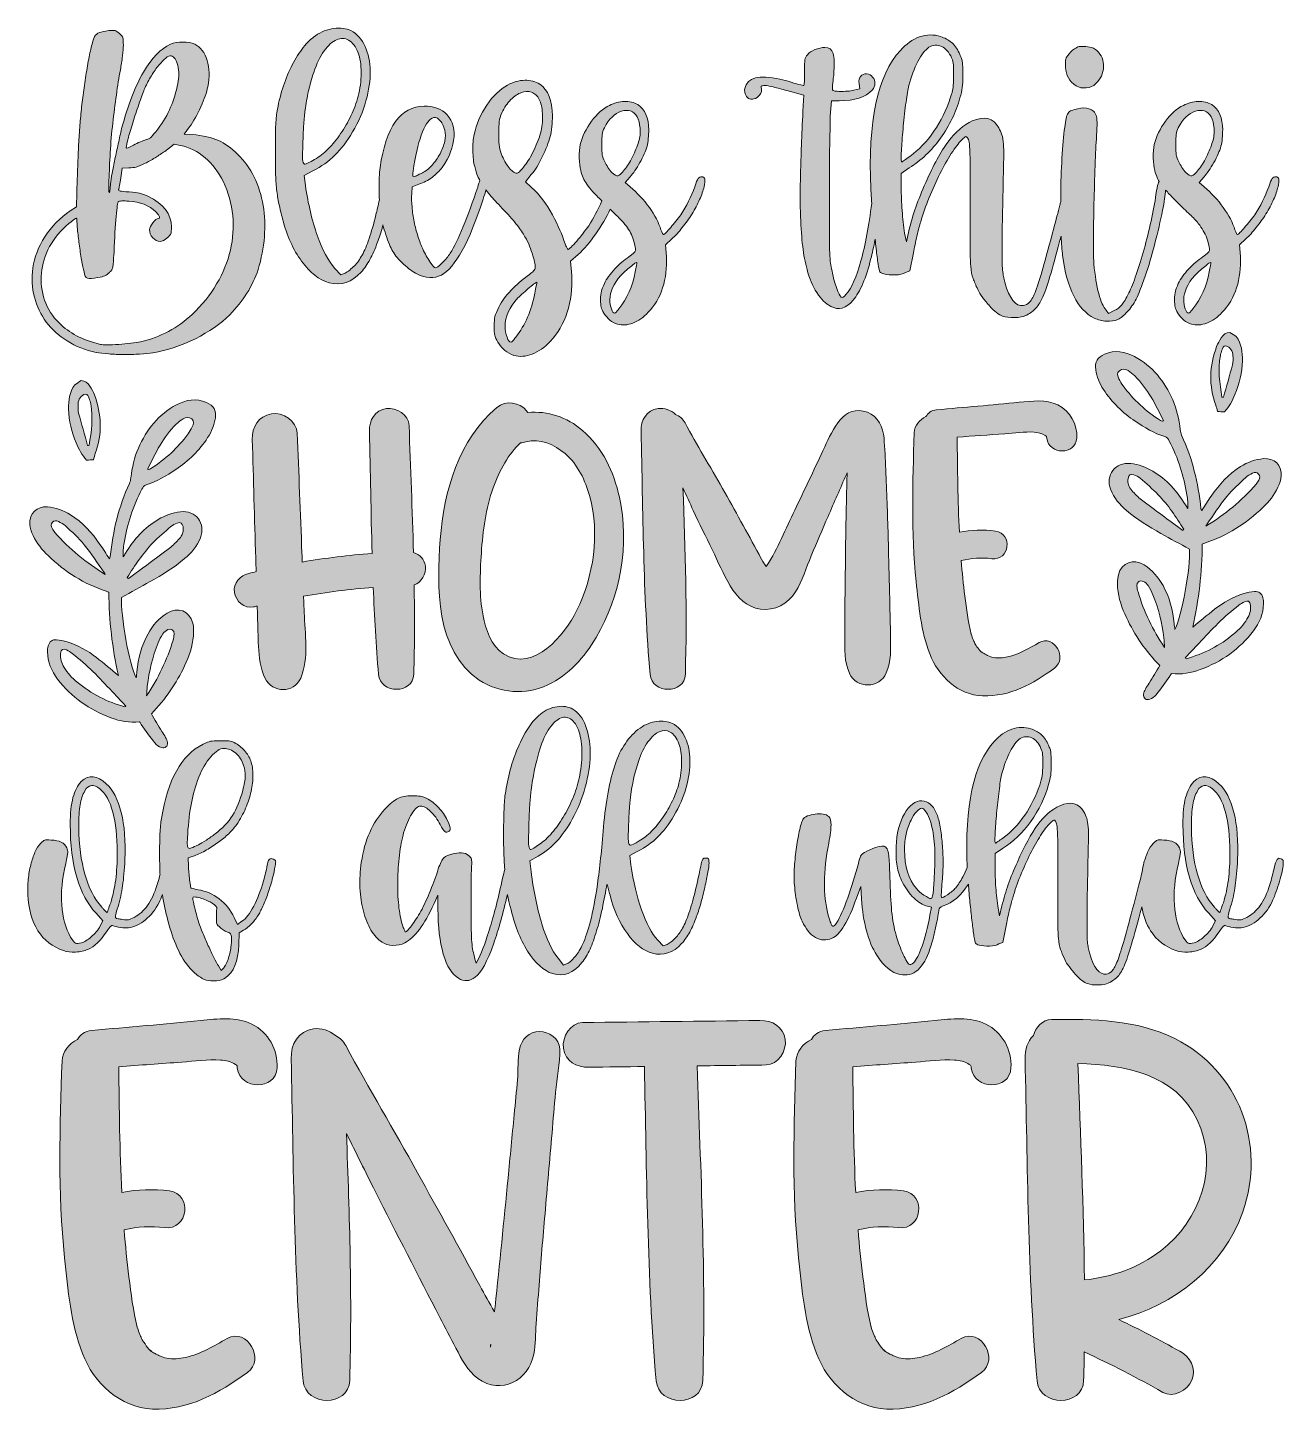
# Model space of a CAD drawing. Header units: inches. Extents: x 111 to 969, y -1013 to -68.
import ezdxf

# ---------------------------------------------------------------- set-up
doc = ezdxf.new("R2010")
doc.units = ezdxf.units.IN
doc.header["$MEASUREMENT"] = 0
doc.layers.add('Layer 1', color=7, linetype='Continuous')

# ---------------------------------------------------------------- blocks, each defined once
blk = doc.blocks.new('block 2')
at = {"layer": 'Layer 1', "true_color": 0xffffff}
h = blk.add_hatch(color=7, dxfattribs=at)
h.dxf.hatch_style = 2
edge = h.paths.add_edge_path()
edge.add_spline(control_points=[(123.68, -268.95), (127.43, -273.95), (132.19, -278.28), (137.96, -281.93), (143.73, -285.59), (150.37, -288.18), (157.87, -289.73), (160.18, -290.11), (163.02, -290.45), (166.39, -290.73), (169.75, -291.02), (173.22, -291.17), (176.78, -291.17), (180.34, -291.17), (183.89, -291.07), (187.46, -290.88), (191.01, -290.69), (194.04, -290.4), (196.55, -290.01), (206.36, -288.28), (216.03, -285.06), (225.55, -280.35), (235.07, -275.63), (242.91, -270.2), (249.07, -264.04), (258.3, -254.62), (264.75, -244.32), (268.4, -233.16), (270.71, -225.66), (272.16, -218.2), (272.73, -210.79), (273.31, -203.39), (273.02, -196.22), (271.87, -189.29), (270.71, -182.37), (268.69, -175.93), (265.81, -169.96), (262.92, -164), (259.17, -158.8), (254.55, -154.38), (250.12, -149.95), (245.7, -146.78), (241.28, -144.85), (236.85, -142.93), (230.89, -141.58), (223.39, -140.81), (223.39, -140.81), (217.9, -140.52), (217.9, -140.52), (217.9, -140.52), (221.65, -135.62), (221.65, -135.62), (224.35, -131.77), (226.89, -127.2), (229.3, -121.91), (231.71, -116.62), (233.29, -112.05), (234.06, -108.2), (235.41, -101.47), (235.26, -95.46), (233.63, -90.16), (231.99, -84.87), (229.16, -81.17), (225.12, -79.05), (223, -78.09), (220.31, -77.61), (217.04, -77.61), (213.76, -77.61), (210.98, -78.09), (208.67, -79.05), (201.93, -82.13), (195.72, -88.53), (190.05, -98.24), (184.38, -107.96), (179.42, -120.8), (175.19, -136.77), (174.42, -140.05), (173.65, -143.51), (172.88, -147.16), (172.11, -150.82), (171.34, -154.33), (170.57, -157.69), (169.8, -161.06), (169.18, -164.24), (168.7, -167.22), (168.22, -170.2), (167.88, -172.66), (167.69, -174.58), (167.3, -179), (166.97, -180.98), (166.68, -180.49), (166.39, -180.02), (166.34, -177.27), (166.53, -172.27), (166.72, -166.31), (167.01, -159.96), (167.4, -153.22), (167.78, -146.49), (168.36, -139.8), (169.13, -133.16), (169.9, -126.53), (170.72, -120.08), (171.58, -113.83), (172.45, -107.58), (173.36, -101.85), (174.32, -96.66), (174.9, -93.58), (175.38, -90.41), (175.77, -87.13), (176.15, -83.87), (176.35, -81.46), (176.35, -79.92), (176.35, -77.23), (176.25, -75.5), (176.06, -74.72), (175.86, -73.96), (175.09, -72.99), (173.75, -71.84), (172.4, -70.68), (171.39, -70.01), (170.72, -69.82), (170.04, -69.63), (168.65, -69.63), (166.53, -69.82), (163.65, -70.21), (161.48, -70.64), (160.04, -71.12), (158.6, -71.6), (157.49, -72.51), (156.72, -73.86), (156.33, -74.44), (155.76, -76.17), (154.99, -79.05), (154.22, -81.94), (153.45, -85.36), (152.68, -89.3), (151.91, -93.24), (151.19, -97.52), (150.52, -102.14), (149.84, -106.76), (149.22, -111.19), (148.64, -115.42), (148.06, -119.84), (147.58, -124.12), (147.2, -128.26), (146.81, -132.4), (146.48, -136.63), (146.19, -140.96), (145.9, -145.29), (145.66, -149.9), (145.46, -154.81), (145.27, -159.71), (145.08, -165.15), (144.89, -171.11), (144.89, -171.11), (144.31, -190.16), (144.31, -190.16), (144.31, -190.16), (139.98, -193.05), (139.98, -193.05), (133.06, -197.86), (127.33, -203.72), (122.81, -210.65), (118.29, -217.58), (115.55, -224.7), (114.59, -232.01), (113.62, -238.93), (113.96, -245.57), (115.6, -251.92), (117.23, -258.27), (119.92, -263.94), (123.68, -268.95)], knot_values=[0, 0, 0, 0, 1, 1, 1, 2, 2, 2, 3, 3, 3, 4, 4, 4, 5, 5, 5, 6, 6, 6, 7, 7, 7, 8, 8, 8, 9, 9, 9, 10, 10, 10, 11, 11, 11, 12, 12, 12, 13, 13, 13, 14, 14, 14, 15, 15, 15, 16, 16, 16, 17, 17, 17, 18, 18, 18, 19, 19, 19, 20, 20, 20, 21, 21, 21, 22, 22, 22, 23, 23, 23, 24, 24, 24, 25, 25, 25, 26, 26, 26, 27, 27, 27, 28, 28, 28, 29, 29, 29, 30, 30, 30, 31, 31, 31, 32, 32, 32, 33, 33, 33, 34, 34, 34, 35, 35, 35, 36, 36, 36, 37, 37, 37, 38, 38, 38, 39, 39, 39, 40, 40, 40, 41, 41, 41, 42, 42, 42, 43, 43, 43, 44, 44, 44, 45, 45, 45, 46, 46, 46, 47, 47, 47, 48, 48, 48, 49, 49, 49, 50, 50, 50, 51, 51, 51, 52, 52, 52, 53, 53, 53, 54, 54, 54, 55, 55, 55, 56, 56, 56, 57, 57, 57, 57], degree=3, periodic=1)
edge = h.paths.add_edge_path()
edge.add_spline(control_points=[(179.81, -142.83), (180.77, -139.37), (181.92, -135.52), (183.27, -131.29), (184.62, -127.06), (186.01, -122.87), (187.46, -118.73), (188.9, -114.6), (190.1, -111.38), (191.06, -109.07), (192.41, -106.18), (193.9, -103.39), (195.54, -100.7), (197.17, -98.01), (198.86, -95.6), (200.59, -93.48), (202.32, -91.37), (203.91, -89.73), (205.35, -88.58), (206.79, -87.42), (207.99, -86.94), (208.95, -87.13), (211.07, -87.52), (212.61, -89.69), (213.57, -93.63), (214.53, -97.57), (214.53, -101.66), (213.57, -105.89), (212.42, -111.86), (210.78, -117.29), (208.67, -122.2), (206.55, -127.1), (203.66, -132.06), (200.01, -137.06), (197.89, -139.76), (196.4, -141.53), (195.54, -142.4), (194.67, -143.27), (193.47, -143.89), (191.93, -144.27), (190.96, -144.66), (189.67, -145.19), (188.03, -145.86), (186.4, -146.54), (184.81, -147.26), (183.27, -148.03), (180, -149.95), (178.36, -150.53), (178.36, -149.76), (178.36, -148.6), (178.84, -146.29), (179.81, -142.83)], knot_values=[0, 0, 0, 0, 1, 1, 1, 2, 2, 2, 3, 3, 3, 4, 4, 4, 5, 5, 5, 6, 6, 6, 7, 7, 7, 8, 8, 8, 9, 9, 9, 10, 10, 10, 11, 11, 11, 12, 12, 12, 13, 13, 13, 14, 14, 14, 15, 15, 15, 16, 16, 16, 17, 17, 17, 17], degree=3, periodic=1)
edge = h.paths.add_edge_path()
edge.add_spline(control_points=[(120.36, -235.61), (120.94, -229.36), (122.81, -223.3), (125.99, -217.43), (129.16, -211.57), (133.54, -206.32), (139.12, -201.7), (141.42, -199.78), (142.91, -198.63), (143.59, -198.24), (144.26, -197.86), (144.6, -198.15), (144.6, -199.11), (144.6, -200.46), (144.74, -202.67), (145.03, -205.74), (145.32, -208.82), (145.71, -212.19), (146.19, -215.85), (146.67, -219.5), (147.2, -223.06), (147.77, -226.52), (148.35, -229.99), (148.93, -232.68), (149.51, -234.6), (149.89, -237.11), (150.66, -238.55), (151.82, -238.93), (152.97, -239.32), (155.37, -239.22), (159.03, -238.64), (161.14, -238.26), (162.73, -237.83), (163.79, -237.35), (164.85, -236.87), (165.86, -236.15), (166.82, -235.18), (167.4, -234.6), (167.88, -234.08), (168.26, -233.59), (168.65, -233.12), (168.94, -232.44), (169.13, -231.57), (169.32, -230.71), (169.46, -229.51), (169.56, -227.97), (169.66, -226.43), (169.8, -224.21), (170, -221.33), (170.38, -211.33), (170.86, -203.15), (171.44, -196.8), (172.02, -190.45), (172.49, -187.09), (172.88, -186.7), (173.07, -186.51), (173.89, -186.36), (175.33, -186.26), (176.78, -186.17), (178.36, -186.22), (180.1, -186.41), (187.79, -186.8), (193.95, -189.2), (198.57, -193.62), (201.45, -196.7), (202.03, -198.24), (200.3, -198.24), (199.33, -198.24), (198.08, -199.21), (196.55, -201.13), (195, -203.05), (194.24, -204.59), (194.24, -205.74), (194.24, -207.86), (194.96, -209.74), (196.4, -211.37), (197.85, -213.01), (199.53, -213.83), (201.45, -213.83), (202.8, -213.83), (204.43, -213.06), (206.36, -211.52), (207.7, -210.36), (208.52, -209.4), (208.81, -208.63), (209.1, -207.86), (209.24, -206.32), (209.24, -204.01), (209.24, -195.17), (203.86, -188.14), (193.08, -182.95), (190.96, -181.99), (189.09, -181.31), (187.46, -180.93), (185.82, -180.54), (183.46, -180.25), (180.39, -180.06), (177.11, -179.87), (175.05, -179.68), (174.18, -179.48), (173.31, -179.29), (172.98, -178.91), (173.17, -178.33), (173.36, -177.95), (173.55, -177.03), (173.75, -175.59), (173.94, -174.14), (174.23, -172.46), (174.61, -170.54), (174.61, -170.54), (175.48, -163.9), (175.48, -163.9), (175.48, -163.9), (180.1, -163.61), (180.1, -163.61), (182.02, -163.61), (183.7, -163.42), (185.15, -163.03), (186.59, -162.65), (188.66, -161.78), (191.35, -160.44), (193.27, -159.48), (195.49, -158.23), (197.99, -156.68), (200.49, -155.15), (202.7, -153.7), (204.63, -152.36), (204.63, -152.36), (210.98, -147.45), (210.98, -147.45), (210.98, -147.45), (215.31, -148.32), (215.31, -148.32), (221.46, -149.47), (227.09, -152.26), (232.19, -156.68), (237.28, -161.11), (241.47, -166.6), (244.74, -173.13), (248.21, -180.45), (250.32, -188.1), (251.09, -196.08), (251.86, -204.06), (251.33, -212), (249.5, -219.89), (247.67, -227.78), (244.55, -235.47), (240.12, -242.97), (235.7, -250.48), (230.12, -257.4), (223.39, -263.75), (213.57, -272.99), (201.84, -279.24), (188.18, -282.51), (186.45, -282.89), (184.23, -283.23), (181.54, -283.52), (178.84, -283.81), (176.06, -284.05), (173.17, -284.24), (170.28, -284.43), (167.69, -284.53), (165.38, -284.53), (163.07, -284.53), (161.53, -284.43), (160.76, -284.24), (154.41, -282.7), (148.97, -280.73), (144.46, -278.33), (139.93, -275.92), (136.04, -273.08), (132.77, -269.81), (127.96, -265.19), (124.54, -259.91), (122.52, -253.94), (120.5, -247.98), (119.78, -241.87), (120.36, -235.61)], knot_values=[0, 0, 0, 0, 1, 1, 1, 2, 2, 2, 3, 3, 3, 4, 4, 4, 5, 5, 5, 6, 6, 6, 7, 7, 7, 8, 8, 8, 9, 9, 9, 10, 10, 10, 11, 11, 11, 12, 12, 12, 13, 13, 13, 14, 14, 14, 15, 15, 15, 16, 16, 16, 17, 17, 17, 18, 18, 18, 19, 19, 19, 20, 20, 20, 21, 21, 21, 22, 22, 22, 23, 23, 23, 24, 24, 24, 25, 25, 25, 26, 26, 26, 27, 27, 27, 28, 28, 28, 29, 29, 29, 30, 30, 30, 31, 31, 31, 32, 32, 32, 33, 33, 33, 34, 34, 34, 35, 35, 35, 36, 36, 36, 37, 37, 37, 38, 38, 38, 39, 39, 39, 40, 40, 40, 41, 41, 41, 42, 42, 42, 43, 43, 43, 44, 44, 44, 45, 45, 45, 46, 46, 46, 47, 47, 47, 48, 48, 48, 49, 49, 49, 50, 50, 50, 51, 51, 51, 52, 52, 52, 53, 53, 53, 54, 54, 54, 55, 55, 55, 56, 56, 56, 57, 57, 57, 58, 58, 58, 59, 59, 59, 59], degree=3, periodic=1)
h = blk.add_hatch(color=7, dxfattribs=at)
h.dxf.hatch_style = 2
edge = h.paths.add_edge_path()
edge.add_spline(control_points=[(281.11, -178.33), (281.49, -181.79), (282.02, -185.11), (282.69, -188.29), (283.36, -191.46), (284.18, -194.88), (285.14, -198.53), (288.03, -209.88), (292.36, -219.5), (298.13, -227.39), (303.9, -235.28), (310.15, -240.19), (316.89, -242.11), (325.16, -244.23), (332.47, -241.82), (338.82, -234.89), (341.13, -232.39), (343.15, -229.51), (344.88, -226.24), (346.61, -222.97), (348.34, -219.02), (350.08, -214.4), (351.23, -211.33), (352.39, -207.67), (353.54, -203.44), (353.62, -203.15), (353.68, -202.88), (353.76, -202.6), (354.29, -204.8), (354.93, -207.05), (355.7, -209.35), (357.34, -214.26), (358.92, -218.06), (360.47, -220.75), (362, -223.45), (364.46, -226.33), (367.82, -229.41), (371.19, -232.49), (374.22, -234.7), (376.91, -236.05), (383.07, -239.13), (388.65, -239.42), (393.65, -236.91), (403.08, -231.91), (412.6, -214.6), (422.22, -184.97), (423.01, -182.54), (423.62, -180.46), (424.09, -178.7), (425.15, -180.1), (426.34, -181.56), (427.7, -183.09), (430.01, -185.69), (432.99, -188.91), (436.65, -192.76), (440.3, -196.61), (443.24, -199.97), (445.45, -202.86), (447.66, -205.74), (449.44, -208.34), (450.79, -210.65), (452.13, -212.96), (453.19, -215.12), (453.96, -217.14), (454.73, -219.16), (455.5, -221.33), (456.27, -223.64), (456.85, -225.76), (457.28, -227.49), (457.57, -228.83), (457.86, -230.18), (457.91, -231.28), (457.72, -232.15), (457.52, -233.02), (457, -233.84), (456.13, -234.6), (455.26, -235.37), (454.06, -236.34), (452.52, -237.49), (448.67, -240.19), (444.92, -243.46), (441.27, -247.3), (437.61, -251.15), (434.82, -255), (432.9, -258.85), (431.55, -261.54), (430.68, -263.66), (430.3, -265.19), (429.91, -266.74), (429.72, -268.95), (429.72, -271.83), (429.72, -274.52), (429.87, -276.54), (430.16, -277.89), (430.45, -279.24), (431.17, -280.87), (432.32, -282.8), (435.01, -287.22), (438.67, -290.2), (443.29, -291.75), (447.13, -292.9), (451.27, -292.61), (455.7, -290.88), (460.12, -289.15), (464.26, -286.26), (468.1, -282.22), (473.3, -276.64), (477.15, -270), (479.65, -262.31), (482.15, -254.62), (483.21, -246.25), (482.82, -237.2), (482.82, -237.2), (481.96, -227.39), (481.96, -227.39), (481.96, -227.39), (487.15, -222.77), (487.15, -222.77), (491.19, -219.12), (495.18, -214.45), (499.13, -208.78), (503.07, -203.1), (506.39, -197.47), (509.09, -191.89), (511.58, -194.4), (513.75, -196.56), (515.58, -198.39), (517.41, -200.22), (518.9, -201.9), (520.05, -203.44), (521.21, -204.98), (522.17, -206.52), (522.94, -208.05), (523.71, -209.6), (524.38, -211.23), (524.96, -212.96), (526.11, -216.62), (526.55, -218.97), (526.26, -220.03), (525.97, -221.09), (524.48, -222.58), (521.78, -224.5), (518.51, -226.62), (515.29, -229.36), (512.12, -232.73), (508.94, -236.1), (506.58, -239.42), (505.05, -242.68), (504.08, -244.8), (503.41, -246.54), (503.03, -247.88), (502.64, -249.23), (502.45, -251.15), (502.45, -253.65), (502.45, -255.96), (502.59, -257.69), (502.88, -258.85), (503.17, -260), (503.79, -261.35), (504.76, -262.89), (507.07, -266.74), (510.14, -269.23), (513.99, -270.39), (517.26, -271.35), (520.77, -271.11), (524.53, -269.67), (528.28, -268.23), (531.79, -265.77), (535.06, -262.31), (539.48, -257.69), (542.75, -252.11), (544.87, -245.57), (546.99, -239.03), (547.85, -231.91), (547.47, -224.21), (547.47, -224.21), (546.89, -216.13), (546.89, -216.13), (546.89, -216.13), (551.22, -212.09), (551.22, -212.09), (553.53, -209.98), (555.88, -207.43), (558.29, -204.45), (560.69, -201.47), (562.91, -198.34), (564.93, -195.07), (566.95, -191.8), (568.68, -188.53), (570.12, -185.25), (571.57, -181.99), (572.58, -179.1), (573.15, -176.6), (574.31, -171.98), (573.82, -169.67), (571.71, -169.67), (570.56, -169.67), (569.69, -170.1), (569.11, -170.97), (568.54, -171.84), (567.76, -173.71), (566.81, -176.6), (564.3, -183.33), (561.13, -189.68), (557.28, -195.64), (556.32, -196.99), (555.21, -198.44), (553.96, -199.97), (552.71, -201.52), (551.51, -202.96), (550.36, -204.3), (549.2, -205.65), (548.14, -206.8), (547.18, -207.76), (546.22, -208.73), (545.64, -209.21), (545.45, -209.21), (545.06, -209.21), (544.48, -208.15), (543.72, -206.03), (542.17, -201.03), (539.53, -195.93), (535.78, -190.74), (532.03, -185.54), (527.65, -180.83), (522.65, -176.6), (522.65, -176.6), (519.19, -173.71), (519.19, -173.71), (519.19, -173.71), (522.65, -169.67), (522.65, -169.67), (524.77, -167.36), (526.98, -164.14), (529.29, -160), (531.6, -155.87), (533.23, -152.17), (534.19, -148.89), (534.58, -147.36), (534.86, -145.57), (535.06, -143.55), (535.25, -141.53), (535.35, -139.56), (535.35, -137.64), (535.35, -129.37), (532.85, -123.6), (527.85, -120.32), (525.15, -118.78), (522.07, -118.06), (518.61, -118.16), (515.15, -118.26), (511.78, -119.17), (508.51, -120.9), (504.08, -123.02), (500, -126.63), (496.24, -131.72), (492.49, -136.82), (489.94, -142.16), (488.6, -147.74), (488.02, -150.24), (487.77, -153.22), (487.87, -156.68), (487.97, -160.15), (488.31, -163.03), (488.88, -165.34), (489.27, -167.27), (489.8, -168.95), (490.47, -170.39), (491.14, -171.84), (492.01, -173.33), (493.07, -174.87), (494.13, -176.41), (495.47, -178.09), (497.11, -179.92), (498.74, -181.75), (500.81, -183.81), (503.31, -186.12), (500.62, -192.47), (497.64, -198.15), (494.37, -203.15), (493.21, -204.69), (491.91, -206.42), (490.47, -208.34), (489.03, -210.27), (487.59, -212.05), (486.14, -213.68), (484.7, -215.32), (483.4, -216.67), (482.25, -217.72), (481.09, -218.78), (480.42, -219.31), (480.23, -219.31), (480.03, -219.31), (479.74, -218.92), (479.36, -218.15), (478.97, -217.39), (478.59, -216.52), (478.21, -215.56), (476.28, -209.6), (473.4, -202.96), (469.55, -195.64), (465.7, -188.33), (460.89, -182.08), (455.12, -176.89), (455.12, -176.89), (451.08, -173.13), (451.08, -173.13), (451.08, -173.13), (455.12, -168.23), (455.12, -168.23), (457.62, -165.34), (460.12, -161.3), (462.62, -156.11), (465.12, -150.91), (466.95, -146.29), (468.1, -142.25), (468.49, -140.33), (468.83, -138.07), (469.12, -135.47), (469.41, -132.88), (469.55, -130.42), (469.55, -128.11), (469.55, -117.53), (466.66, -110.32), (460.89, -106.47), (458.01, -104.55), (454.59, -103.63), (450.65, -103.73), (446.7, -103.83), (442.81, -104.93), (438.96, -107.05), (433.76, -109.74), (429, -114.31), (424.67, -120.75), (420.34, -127.2), (417.51, -133.89), (416.16, -140.81), (415.39, -143.89), (415.06, -147.59), (415.15, -151.92), (415.25, -156.25), (415.68, -159.86), (416.45, -162.74), (417.02, -165.25), (417.75, -167.51), (418.61, -169.53), (419, -170.44), (419.47, -171.37), (419.98, -172.32), (419.6, -173.17), (419.1, -174.66), (418.47, -176.89), (415.2, -186.7), (411.93, -195.6), (408.66, -203.58), (405.39, -211.57), (402.4, -217.68), (399.71, -221.91), (398.37, -224.03), (396.54, -226.24), (394.23, -228.54), (391.92, -230.85), (390.38, -232.01), (389.61, -232.01), (389.03, -232.01), (387.83, -230.66), (386.01, -227.97), (384.17, -225.27), (382.49, -222.29), (380.95, -219.02), (379.8, -216.52), (378.69, -213.64), (377.64, -210.36), (376.58, -207.09), (375.71, -203.77), (375.04, -200.41), (374.36, -197.04), (373.89, -193.72), (373.6, -190.45), (373.31, -187.18), (373.26, -184.1), (373.45, -181.22), (373.45, -181.22), (373.74, -176.6), (373.74, -176.6), (373.74, -176.6), (378.36, -174.87), (378.36, -174.87), (381.63, -173.71), (384.61, -172.12), (387.3, -170.1), (390, -168.08), (392.3, -165.82), (394.23, -163.32), (399.23, -156.21), (401.92, -149.18), (402.31, -142.25), (402.7, -135.33), (400.58, -129.84), (395.96, -125.8), (393.84, -124.27), (391.82, -123.16), (389.9, -122.49), (387.98, -121.81), (385.28, -121.48), (381.82, -121.48), (365.85, -121.48), (355.85, -135.43), (351.81, -163.32), (351.23, -167.36), (350.99, -172.56), (351.08, -178.91), (351.12, -181.2), (351.22, -183.35), (351.34, -185.42), (350.51, -189.16), (349.7, -192.62), (348.92, -195.79), (347.38, -202.04), (345.84, -207.43), (344.3, -211.95), (342.76, -216.47), (341.18, -220.22), (339.54, -223.2), (337.91, -226.19), (336.13, -228.64), (334.2, -230.56), (333.24, -231.53), (332.19, -232.49), (331.03, -233.45), (329.88, -234.41), (328.82, -235.09), (327.86, -235.47), (327.86, -235.47), (324.97, -236.62), (324.97, -236.62), (324.97, -236.62), (320.93, -232.3), (320.93, -232.3), (316.31, -227.1), (312.27, -219.55), (308.81, -209.64), (305.35, -199.73), (302.65, -188.43), (300.73, -175.73), (300.73, -175.73), (299.86, -168.81), (299.86, -168.81), (299.86, -168.81), (305.92, -165.63), (305.92, -165.63), (311.7, -162.74), (316.7, -159.19), (320.93, -154.95), (325.16, -150.72), (329.2, -145.43), (333.05, -139.08), (337.09, -132.15), (340.12, -125.08), (342.14, -117.87), (344.16, -110.65), (345.12, -103.87), (345.03, -97.52), (344.93, -91.17), (343.77, -85.55), (341.56, -80.64), (339.35, -75.73), (336.13, -72.13), (331.89, -69.82), (328.62, -68.28), (324.73, -67.8), (320.21, -68.37), (315.69, -68.95), (311.5, -70.59), (307.65, -73.28), (304.77, -75.21), (301.98, -77.9), (299.29, -81.36), (296.59, -84.82), (294.09, -88.77), (291.78, -93.19), (289.47, -97.62), (287.45, -102.43), (285.72, -107.62), (283.99, -112.82), (282.65, -118.11), (281.68, -123.5), (281.3, -125.04), (281.06, -126.63), (280.96, -128.26), (280.86, -129.89), (280.72, -131.82), (280.53, -134.03), (280.34, -136.24), (280.24, -138.79), (280.24, -141.68), (280.24, -144.56), (280.24, -148.13), (280.24, -152.36), (280.24, -157.94), (280.29, -162.79), (280.38, -166.93), (280.48, -171.07), (280.72, -174.87), (281.11, -178.33)], knot_values=[0, 0, 0, 0, 1, 1, 1, 2, 2, 2, 3, 3, 3, 4, 4, 4, 5, 5, 5, 6, 6, 6, 7, 7, 7, 8, 8, 8, 9, 9, 9, 10, 10, 10, 11, 11, 11, 12, 12, 12, 13, 13, 13, 14, 14, 14, 15, 15, 15, 16, 16, 16, 17, 17, 17, 18, 18, 18, 19, 19, 19, 20, 20, 20, 21, 21, 21, 22, 22, 22, 23, 23, 23, 24, 24, 24, 25, 25, 25, 26, 26, 26, 27, 27, 27, 28, 28, 28, 29, 29, 29, 30, 30, 30, 31, 31, 31, 32, 32, 32, 33, 33, 33, 34, 34, 34, 35, 35, 35, 36, 36, 36, 37, 37, 37, 38, 38, 38, 39, 39, 39, 40, 40, 40, 41, 41, 41, 42, 42, 42, 43, 43, 43, 44, 44, 44, 45, 45, 45, 46, 46, 46, 47, 47, 47, 48, 48, 48, 49, 49, 49, 50, 50, 50, 51, 51, 51, 52, 52, 52, 53, 53, 53, 54, 54, 54, 55, 55, 55, 56, 56, 56, 57, 57, 57, 58, 58, 58, 59, 59, 59, 60, 60, 60, 61, 61, 61, 62, 62, 62, 63, 63, 63, 64, 64, 64, 65, 65, 65, 66, 66, 66, 67, 67, 67, 68, 68, 68, 69, 69, 69, 70, 70, 70, 71, 71, 71, 72, 72, 72, 73, 73, 73, 74, 74, 74, 75, 75, 75, 76, 76, 76, 77, 77, 77, 78, 78, 78, 79, 79, 79, 80, 80, 80, 81, 81, 81, 82, 82, 82, 83, 83, 83, 84, 84, 84, 85, 85, 85, 86, 86, 86, 87, 87, 87, 88, 88, 88, 89, 89, 89, 90, 90, 90, 91, 91, 91, 92, 92, 92, 93, 93, 93, 94, 94, 94, 95, 95, 95, 96, 96, 96, 97, 97, 97, 98, 98, 98, 99, 99, 99, 100, 100, 100, 101, 101, 101, 102, 102, 102, 103, 103, 103, 104, 104, 104, 105, 105, 105, 106, 106, 106, 107, 107, 107, 108, 108, 108, 109, 109, 109, 110, 110, 110, 111, 111, 111, 112, 112, 112, 113, 113, 113, 114, 114, 114, 115, 115, 115, 116, 116, 116, 117, 117, 117, 118, 118, 118, 119, 119, 119, 120, 120, 120, 121, 121, 121, 122, 122, 122, 123, 123, 123, 124, 124, 124, 125, 125, 125, 126, 126, 126, 127, 127, 127, 128, 128, 128, 129, 129, 129, 130, 130, 130, 131, 131, 131, 132, 132, 132, 133, 133, 133, 134, 134, 134, 135, 135, 135, 136, 136, 136, 137, 137, 137, 138, 138, 138, 139, 139, 139, 140, 140, 140, 141, 141, 141, 142, 142, 142, 143, 143, 143, 144, 144, 144, 145, 145, 145, 146, 146, 146, 147, 147, 147, 148, 148, 148, 149, 149, 149, 150, 150, 150, 151, 151, 151, 152, 152, 152, 153, 153, 153, 154, 154, 154, 155, 155, 155, 156, 156, 156, 157, 157, 157, 158, 158, 158, 159, 159, 159, 160, 160, 160, 161, 161, 161, 162, 162, 162, 163, 163, 163, 164, 164, 164, 165, 165, 165, 166, 166, 166, 167, 167, 167, 168, 168, 168, 168], degree=3, periodic=1)
edge = h.paths.add_edge_path()
edge.add_spline(control_points=[(527.27, -228.26), (527.27, -228.45), (527.17, -229.17), (526.98, -230.42), (526.78, -231.67), (526.5, -233.07), (526.11, -234.6), (524.38, -244.42), (520.63, -252.88), (514.86, -260), (514.28, -260.77), (513.75, -261.44), (513.27, -262.02), (512.79, -262.6), (512.45, -262.89), (512.26, -262.89), (511.3, -262.89), (510.48, -261.92), (509.81, -260), (509.13, -258.08), (508.8, -255.96), (508.8, -253.65), (508.8, -248.27), (511.3, -242.78), (516.3, -237.2), (517.07, -236.43), (518.08, -235.47), (519.33, -234.32), (520.58, -233.16), (521.78, -232.11), (522.94, -231.14), (524.09, -230.18), (525.1, -229.41), (525.97, -228.83), (526.83, -228.26), (527.27, -228.06), (527.27, -228.26)], knot_values=[0, 0, 0, 0, 1, 1, 1, 2, 2, 2, 3, 3, 3, 4, 4, 4, 5, 5, 5, 6, 6, 6, 7, 7, 7, 8, 8, 8, 9, 9, 9, 10, 10, 10, 11, 11, 11, 12, 12, 12, 12], degree=3, periodic=1)
edge = h.paths.add_edge_path()
edge.add_spline(control_points=[(503.6, -140.81), (503.79, -139.47), (504.27, -137.93), (505.05, -136.19), (508.12, -130.23), (512.02, -126.48), (516.73, -124.94), (521.45, -123.4), (525.05, -124.65), (527.55, -128.69), (528.52, -130.62), (529.14, -133.21), (529.43, -136.48), (529.72, -139.76), (529.38, -142.83), (528.42, -145.72), (527.46, -148.99), (526.06, -152.45), (524.24, -156.11), (522.41, -159.76), (520.63, -162.65), (518.9, -164.77), (516.78, -167.46), (515.24, -168.9), (514.28, -169.09), (513.32, -169.29), (511.97, -168.52), (510.24, -166.79), (509.28, -165.82), (508.36, -164.67), (507.5, -163.32), (506.63, -161.98), (505.91, -160.72), (505.33, -159.57), (504.37, -157.65), (503.79, -156.01), (503.6, -154.66), (503.41, -153.32), (503.31, -151.01), (503.31, -147.74), (503.31, -144.47), (503.41, -142.16), (503.6, -140.81)], knot_values=[0, 0, 0, 0, 1, 1, 1, 2, 2, 2, 3, 3, 3, 4, 4, 4, 5, 5, 5, 6, 6, 6, 7, 7, 7, 8, 8, 8, 9, 9, 9, 10, 10, 10, 11, 11, 11, 12, 12, 12, 13, 13, 13, 14, 14, 14, 14], degree=3, periodic=1)
edge = h.paths.add_edge_path()
edge.add_spline(control_points=[(458.87, -241.82), (458.87, -242.59), (458.39, -245.09), (457.43, -249.32), (455.31, -261.06), (450.98, -271.06), (444.44, -279.34), (443.67, -280.3), (443, -281.11), (442.42, -281.79), (441.84, -282.46), (441.46, -282.8), (441.27, -282.8), (440.3, -282.8), (439.39, -281.64), (438.53, -279.34), (437.66, -277.03), (437.23, -274.52), (437.23, -271.83), (437.23, -265.48), (440.11, -259.04), (445.88, -252.5), (447.04, -251.54), (448.34, -250.38), (449.78, -249.03), (451.22, -247.69), (452.62, -246.44), (453.96, -245.28), (455.31, -244.13), (456.46, -243.22), (457.43, -242.54), (458.39, -241.87), (458.87, -241.63), (458.87, -241.82)], knot_values=[0, 0, 0, 0, 1, 1, 1, 2, 2, 2, 3, 3, 3, 4, 4, 4, 5, 5, 5, 6, 6, 6, 7, 7, 7, 8, 8, 8, 9, 9, 9, 10, 10, 10, 11, 11, 11, 11], degree=3, periodic=1)
edge = h.paths.add_edge_path()
edge.add_spline(control_points=[(433.19, -132.01), (433.38, -130.18), (433.95, -128.21), (434.92, -126.09), (436.65, -122.44), (438.72, -119.41), (441.12, -117), (443.53, -114.6), (445.93, -112.96), (448.34, -112.1), (450.74, -111.23), (453.05, -111.19), (455.26, -111.95), (457.47, -112.72), (459.25, -114.36), (460.6, -116.86), (461.76, -119.17), (462.48, -122.39), (462.77, -126.53), (463.06, -130.67), (462.72, -134.56), (461.76, -138.21), (460.79, -142.45), (459.2, -146.83), (457, -151.34), (454.78, -155.87), (452.71, -159.38), (450.79, -161.88), (448.29, -165.15), (446.51, -166.93), (445.45, -167.22), (444.39, -167.51), (442.81, -166.6), (440.69, -164.48), (439.73, -163.52), (438.77, -162.17), (437.8, -160.44), (436.84, -158.7), (435.97, -157.07), (435.21, -155.53), (434.24, -153.22), (433.62, -151.16), (433.33, -149.33), (433.04, -147.5), (432.9, -144.66), (432.9, -140.81), (432.9, -136.77), (432.99, -133.84), (433.19, -132.01)], knot_values=[0, 0, 0, 0, 1, 1, 1, 2, 2, 2, 3, 3, 3, 4, 4, 4, 5, 5, 5, 6, 6, 6, 7, 7, 7, 8, 8, 8, 9, 9, 9, 10, 10, 10, 11, 11, 11, 12, 12, 12, 13, 13, 13, 14, 14, 14, 15, 15, 15, 16, 16, 16, 16], degree=3, periodic=1)
edge = h.paths.add_edge_path()
edge.add_spline(control_points=[(374.32, -165.92), (375.85, -155.72), (377.73, -147.5), (379.94, -141.24), (382.16, -135), (384.61, -131.1), (387.3, -129.56), (388.84, -128.6), (390.48, -128.98), (392.21, -130.71), (393.94, -132.44), (395.19, -134.85), (395.96, -137.93), (396.54, -140.05), (396.54, -142.54), (395.96, -145.43), (395.39, -148.32), (394.33, -151.16), (392.79, -153.94), (391.25, -156.73), (389.42, -159.33), (387.3, -161.73), (385.18, -164.14), (382.98, -165.92), (380.67, -167.07), (379.7, -167.46), (378.79, -167.89), (377.93, -168.37), (377.06, -168.86), (376.34, -169.19), (375.76, -169.38), (374.8, -169.58), (374.27, -169.53), (374.17, -169.24), (374.07, -168.95), (374.12, -167.84), (374.32, -165.92)], knot_values=[0, 0, 0, 0, 1, 1, 1, 2, 2, 2, 3, 3, 3, 4, 4, 4, 5, 5, 5, 6, 6, 6, 7, 7, 7, 8, 8, 8, 9, 9, 9, 10, 10, 10, 11, 11, 11, 12, 12, 12, 12], degree=3, periodic=1)
edge = h.paths.add_edge_path()
edge.add_spline(control_points=[(298.85, -152.93), (298.95, -150.05), (299.04, -146.83), (299.14, -143.27), (299.24, -139.71), (299.43, -136.1), (299.72, -132.44), (300.01, -128.79), (300.34, -125.62), (300.73, -122.92), (301.49, -117.92), (302.27, -113.73), (303.04, -110.37), (303.8, -107), (304.96, -103.01), (306.5, -98.39), (308.42, -92.43), (310.78, -87.52), (313.57, -83.67), (316.36, -79.82), (319.2, -77.28), (322.08, -76.02), (324.97, -74.77), (327.71, -74.87), (330.31, -76.31), (332.91, -77.75), (335.07, -80.69), (336.8, -85.11), (338.15, -88.39), (338.82, -92.91), (338.82, -98.68), (338.82, -104.45), (338.15, -109.74), (336.8, -114.55), (335.65, -119.17), (334.01, -123.64), (331.89, -127.97), (329.78, -132.3), (327.42, -136.39), (324.83, -140.23), (322.23, -144.09), (319.39, -147.55), (316.31, -150.62), (313.23, -153.7), (310.15, -156.11), (307.08, -157.84), (303.42, -159.96), (301.26, -161.06), (300.58, -161.16), (299.91, -161.26), (299.38, -160.54), (299, -158.99), (298.8, -157.84), (298.75, -155.82), (298.85, -152.93)], knot_values=[0, 0, 0, 0, 1, 1, 1, 2, 2, 2, 3, 3, 3, 4, 4, 4, 5, 5, 5, 6, 6, 6, 7, 7, 7, 8, 8, 8, 9, 9, 9, 10, 10, 10, 11, 11, 11, 12, 12, 12, 13, 13, 13, 14, 14, 14, 15, 15, 15, 16, 16, 16, 17, 17, 17, 18, 18, 18, 18], degree=3, periodic=1)
h = blk.add_hatch(color=7, dxfattribs=at)
h.dxf.hatch_style = 2
edge = h.paths.add_edge_path()
edge.add_spline(control_points=[(602.73, -115.56), (603.6, -116.43), (604.75, -116.81), (606.19, -116.71), (607.64, -116.62), (609.04, -115.9), (610.38, -114.55), (611.34, -113.59), (611.97, -112.77), (612.25, -112.1), (612.54, -111.43), (612.59, -110.61), (612.4, -109.64), (612.02, -108.68), (611.97, -108.06), (612.25, -107.77), (612.54, -107.48), (613.46, -107.34), (615, -107.34), (615.77, -107.34), (617.59, -107.67), (620.48, -108.34), (623.37, -109.02), (626.45, -109.84), (629.71, -110.8), (629.71, -110.8), (641.26, -113.97), (641.26, -113.97), (641.26, -113.97), (640.68, -124.94), (640.68, -124.94), (639.92, -141.68), (639.38, -155.82), (639.09, -167.36), (638.81, -178.91), (638.81, -188.72), (639.09, -196.8), (639.38, -204.88), (639.87, -211.71), (640.54, -217.29), (641.21, -222.87), (642.22, -228.16), (643.57, -233.16), (645.1, -239.13), (647.32, -244.37), (650.2, -248.89), (653.09, -253.41), (656.27, -256.54), (659.73, -258.27), (665.11, -261.15), (670.21, -259.76), (675.02, -254.08), (679.83, -248.41), (683.87, -238.93), (687.14, -225.66), (688.06, -222.18), (689.02, -217.75), (690.03, -212.44), (690.27, -214.61), (690.51, -216.71), (690.75, -218.73), (691.23, -222.77), (691.66, -226.33), (692.05, -229.41), (692.63, -232.3), (693.06, -234.03), (693.35, -234.6), (693.64, -235.18), (694.55, -235.66), (696.09, -236.05), (698.2, -236.62), (700.8, -236.87), (703.88, -236.77), (706.96, -236.67), (709.27, -236.15), (710.81, -235.18), (710.81, -235.18), (713.69, -234.03), (713.69, -234.03), (713.69, -234.03), (716.29, -221.62), (716.29, -221.62), (716.87, -218.15), (717.64, -214.36), (718.6, -210.22), (719.56, -206.08), (720.42, -202.86), (721.2, -200.55), (722.73, -195.17), (724.66, -189.63), (726.97, -183.96), (729.28, -178.28), (731.73, -172.85), (734.33, -167.65), (736.92, -162.46), (739.52, -157.84), (742.12, -153.8), (744.72, -149.76), (747.07, -146.68), (749.19, -144.56), (750.73, -143.22), (751.64, -142.45), (751.93, -142.25), (752.22, -142.07), (752.65, -142.35), (753.23, -143.12), (753.61, -143.7), (753.95, -144.71), (754.24, -146.15), (754.53, -147.59), (754.72, -150), (754.82, -153.36), (754.91, -156.73), (754.96, -161.4), (754.96, -167.36), (754.96, -173.33), (754.96, -181.31), (754.96, -191.31), (754.96, -202.09), (754.96, -210.51), (754.96, -216.57), (754.96, -222.63), (755.11, -227.39), (755.4, -230.85), (755.68, -234.32), (756.21, -237.11), (756.98, -239.22), (757.75, -241.34), (758.81, -243.84), (760.16, -246.72), (760.92, -248.46), (762.08, -250.33), (763.62, -252.35), (765.16, -254.37), (766.69, -256.25), (768.24, -257.98), (769.77, -259.71), (771.36, -261.2), (773, -262.45), (774.63, -263.71), (776.03, -264.52), (777.18, -264.91), (779.3, -265.68), (782.04, -266.01), (785.41, -265.92), (788.77, -265.82), (791.23, -265.39), (792.77, -264.62), (795.27, -263.46), (797.43, -262.02), (799.26, -260.29), (801.09, -258.56), (802.87, -255.72), (804.6, -251.78), (806.33, -247.83), (808.21, -242.35), (810.23, -235.33), (812.09, -228.87), (814.4, -220.47), (817.15, -210.18), (817.37, -215.59), (817.7, -219.99), (818.16, -223.35), (821.04, -246.05), (828.26, -260.39), (839.8, -266.35), (842.3, -267.5), (845.04, -268.18), (848.03, -268.37), (851.01, -268.56), (853.66, -268.18), (855.97, -267.21), (857.89, -266.25), (860.01, -264.52), (862.31, -262.02), (864.62, -259.52), (866.64, -256.64), (868.37, -253.36), (870.11, -249.9), (872.17, -244.66), (874.58, -237.63), (876.98, -230.61), (879.2, -223.16), (881.22, -215.27), (883.24, -207.38), (884.97, -199.88), (886.41, -192.76), (887.62, -186.81), (888.31, -182.16), (888.51, -178.76), (889.29, -179.64), (890.11, -180.55), (891.03, -181.5), (893.05, -183.62), (895.59, -186.22), (898.67, -189.29), (901.94, -192.38), (904.64, -194.97), (906.76, -197.09), (908.87, -199.21), (910.55, -201.13), (911.81, -202.86), (913.05, -204.59), (914.11, -206.23), (914.98, -207.76), (915.85, -209.31), (916.57, -211.04), (917.14, -212.96), (918.3, -216.62), (918.73, -218.97), (918.44, -220.03), (918.15, -221.09), (916.66, -222.58), (913.97, -224.5), (910.7, -226.62), (907.48, -229.36), (904.3, -232.73), (901.13, -236.1), (898.77, -239.42), (897.23, -242.68), (896.27, -244.8), (895.59, -246.54), (895.21, -247.88), (894.82, -249.23), (894.63, -251.15), (894.63, -253.65), (894.63, -255.96), (894.78, -257.69), (895.07, -258.85), (895.36, -260), (895.98, -261.35), (896.94, -262.89), (899.25, -266.74), (902.33, -269.23), (906.18, -270.39), (909.45, -271.35), (912.96, -271.11), (916.71, -269.67), (920.46, -268.23), (923.97, -265.77), (927.24, -262.31), (931.67, -257.69), (934.94, -252.11), (937.06, -245.57), (939.17, -239.03), (940.04, -231.91), (939.65, -224.21), (939.65, -224.21), (939.08, -216.13), (939.08, -216.13), (939.08, -216.13), (943.41, -212.09), (943.41, -212.09), (945.72, -209.98), (948.07, -207.43), (950.48, -204.45), (952.88, -201.47), (955.09, -198.34), (957.11, -195.07), (959.13, -191.8), (960.86, -188.53), (962.31, -185.25), (963.75, -181.99), (964.76, -179.1), (965.34, -176.6), (966.49, -171.98), (966.01, -169.67), (963.9, -169.67), (962.74, -169.67), (961.88, -170.1), (961.3, -170.97), (960.72, -171.84), (959.95, -173.71), (958.99, -176.6), (956.49, -183.33), (953.31, -189.68), (949.47, -195.64), (948.5, -196.99), (947.4, -198.44), (946.15, -199.97), (944.89, -201.52), (943.69, -202.96), (942.54, -204.3), (941.39, -205.65), (940.33, -206.8), (939.36, -207.76), (938.4, -208.73), (937.82, -209.21), (937.63, -209.21), (937.25, -209.21), (936.67, -208.15), (935.9, -206.03), (934.36, -201.03), (931.72, -195.93), (927.97, -190.74), (924.22, -185.54), (919.84, -180.83), (914.84, -176.6), (914.84, -176.6), (911.37, -173.71), (911.37, -173.71), (911.37, -173.71), (914.84, -169.67), (914.84, -169.67), (916.95, -167.36), (919.17, -164.14), (921.47, -160), (923.78, -155.87), (925.41, -152.17), (926.38, -148.89), (926.76, -147.36), (927.05, -145.57), (927.24, -143.55), (927.44, -141.53), (927.53, -139.56), (927.53, -137.64), (927.53, -129.37), (925.03, -123.6), (920.03, -120.32), (917.33, -118.78), (914.26, -118.06), (910.8, -118.16), (907.33, -118.26), (903.96, -119.17), (900.69, -120.9), (896.27, -123.02), (892.18, -126.63), (888.43, -131.72), (884.68, -136.82), (882.13, -142.16), (880.78, -147.74), (880.2, -150.24), (879.96, -153.22), (880.06, -156.68), (880.16, -160.15), (880.49, -163.03), (881.07, -165.34), (881.65, -167.46), (882.27, -169.29), (882.95, -170.83), (883.24, -171.49), (883.62, -172.18), (884.03, -172.88), (883.79, -173.29), (883.57, -173.81), (883.38, -174.43), (882.99, -175.69), (882.52, -178.14), (881.94, -181.79), (881.17, -187.37), (880.06, -193.43), (878.62, -199.97), (877.18, -206.52), (875.59, -212.91), (873.86, -219.16), (872.13, -225.42), (870.34, -231.19), (868.52, -236.48), (866.69, -241.77), (865.01, -245.96), (863.47, -249.03), (861.54, -252.88), (859.91, -255.63), (858.56, -257.26), (857.21, -258.9), (855.48, -260.19), (853.37, -261.15), (853.37, -261.15), (849.62, -263.17), (849.62, -263.17), (849.62, -263.17), (847.89, -260.87), (847.89, -260.87), (845.96, -258.75), (844.28, -254.95), (842.83, -249.47), (841.39, -243.98), (840.28, -237.2), (839.52, -229.12), (839.32, -226.62), (839.23, -221.81), (839.23, -214.69), (839.23, -207.58), (839.32, -199.73), (839.52, -191.17), (839.71, -182.61), (839.95, -174), (840.24, -165.34), (840.53, -156.68), (840.86, -149.57), (841.25, -143.99), (841.44, -140.14), (841.58, -136.97), (841.68, -134.46), (841.77, -131.96), (841.63, -129.94), (841.25, -128.4), (840.86, -126.86), (840.24, -125.71), (839.37, -124.94), (838.5, -124.17), (837.4, -123.6), (836.05, -123.21), (833.93, -122.44), (831.44, -122.44), (828.55, -123.21), (826.82, -123.6), (825.42, -123.98), (824.36, -124.36), (823.3, -124.75), (822.49, -125.37), (821.91, -126.24), (821.33, -127.1), (820.9, -128.31), (820.61, -129.84), (820.32, -131.39), (819.99, -133.41), (819.6, -135.91), (818.84, -141.68), (818.21, -148.7), (817.73, -156.97), (817.25, -165.25), (816.96, -173.57), (816.86, -181.94), (816.84, -183.59), (816.83, -185.22), (816.83, -186.85), (816.65, -187.53), (816.48, -188.24), (816.29, -189.01), (815.03, -194.01), (813.64, -199.3), (812.1, -204.88), (809.22, -215.85), (806.81, -224.75), (804.89, -231.57), (802.96, -238.4), (801.28, -243.69), (799.84, -247.45), (798.4, -251.2), (797, -253.8), (795.65, -255.24), (794.31, -256.68), (792.86, -257.5), (791.32, -257.69), (786.13, -258.46), (781.9, -253.17), (778.63, -241.82), (778.24, -240.47), (777.95, -239.18), (777.76, -237.92), (777.57, -236.67), (777.37, -235.18), (777.18, -233.45), (776.99, -231.72), (776.9, -229.65), (776.9, -227.24), (776.9, -224.84), (776.9, -221.72), (776.9, -217.87), (776.9, -215.37), (776.9, -212.38), (776.9, -208.92), (776.9, -205.46), (776.94, -201.8), (777.04, -197.95), (777.13, -194.11), (777.23, -190.16), (777.33, -186.12), (777.42, -182.08), (777.47, -178.33), (777.47, -174.87), (777.66, -167.94), (777.81, -162.31), (777.91, -157.98), (778, -153.65), (777.95, -150.15), (777.76, -147.45), (777.57, -144.76), (777.18, -142.59), (776.61, -140.96), (776.03, -139.32), (775.35, -137.74), (774.59, -136.19), (770.73, -129.46), (764.68, -127.92), (756.41, -131.58), (750.44, -134.27), (744.96, -138.99), (739.96, -145.72), (734.95, -152.45), (729.86, -161.78), (724.66, -173.71), (721.96, -179.68), (719.7, -185.25), (717.88, -190.45), (716.05, -195.64), (714.46, -201.03), (713.12, -206.61), (713.12, -206.61), (711.38, -214.11), (711.38, -214.11), (711.38, -214.11), (710.23, -208.34), (710.23, -208.34), (709.46, -203.34), (708.88, -198.15), (708.5, -192.76), (708.11, -187.37), (707.92, -182.08), (707.92, -176.89), (707.92, -176.89), (707.92, -167.36), (707.92, -167.36), (707.92, -167.36), (713.41, -163.61), (713.41, -163.61), (721.49, -158.61), (728.6, -151.83), (734.76, -143.27), (740.92, -134.71), (745.34, -125.52), (748.04, -115.7), (748.8, -113.21), (749.33, -110.9), (749.62, -108.78), (749.91, -106.66), (750.06, -103.68), (750.06, -99.83), (750.06, -97.52), (750.01, -95.7), (749.91, -94.35), (749.81, -93), (749.72, -91.85), (749.62, -90.89), (749.52, -89.93), (749.28, -89.06), (748.9, -88.29), (748.51, -87.52), (748.04, -86.46), (747.46, -85.11), (745.92, -81.84), (744.14, -79.39), (742.12, -77.75), (740.1, -76.12), (737.65, -74.82), (734.76, -73.86), (730.14, -72.32), (725.38, -72.42), (720.47, -74.15), (715.57, -75.88), (711.19, -78.96), (707.34, -83.38), (691.76, -100.12), (685.03, -131.68), (687.14, -178.04), (687.28, -181.22), (687.49, -184.5), (687.72, -187.82), (687.72, -187.83), (687.72, -187.84), (687.72, -187.85), (685.8, -203.25), (683.34, -216.38), (680.36, -227.24), (677.38, -238.12), (673.96, -245.76), (670.12, -250.19), (668.77, -252.11), (667.71, -252.69), (666.94, -251.92), (665.98, -251.15), (664.92, -249.18), (663.77, -246), (662.61, -242.83), (661.55, -238.84), (660.59, -234.03), (660.21, -232.11), (659.87, -230.33), (659.59, -228.69), (659.29, -227.06), (659.1, -224.6), (659.01, -221.33), (658.91, -218.06), (658.86, -213.44), (658.86, -207.48), (658.86, -201.52), (658.86, -193.24), (658.86, -182.66), (658.86, -176.7), (658.86, -170.78), (658.86, -164.91), (658.86, -159.04), (658.91, -153.65), (659.01, -148.75), (659.1, -143.84), (659.19, -139.61), (659.29, -136.05), (659.39, -132.49), (659.44, -129.94), (659.44, -128.4), (659.44, -128.4), (660.31, -117.72), (660.31, -117.72), (660.31, -117.72), (665.5, -117.72), (665.5, -117.72), (676.27, -117.72), (683.78, -115.32), (688.01, -110.51), (690.51, -107.43), (690.61, -104.45), (688.3, -101.56), (687.33, -100.22), (685.99, -99.5), (684.26, -99.4), (682.53, -99.3), (681.18, -99.83), (680.22, -100.99), (679.25, -101.95), (678.87, -103.68), (679.06, -106.18), (679.06, -106.18), (679.64, -109.64), (679.64, -109.64), (679.64, -109.64), (675.6, -110.51), (675.6, -110.51), (674.25, -110.9), (672.72, -111.14), (670.98, -111.23), (669.25, -111.33), (667.66, -111.38), (666.22, -111.38), (664.78, -111.38), (663.53, -111.28), (662.47, -111.09), (661.41, -110.9), (660.88, -110.61), (660.88, -110.22), (660.88, -110.03), (660.93, -108.97), (661.03, -107.05), (661.12, -105.13), (661.36, -102.91), (661.75, -100.41), (662.33, -93.1), (662.18, -88.1), (661.32, -85.4), (660.45, -82.71), (658.57, -81.36), (655.69, -81.36), (653.57, -81.36), (651.31, -81.84), (648.91, -82.8), (646.5, -83.77), (644.82, -84.92), (643.86, -86.27), (642.89, -87.42), (642.31, -88.58), (642.12, -89.73), (641.93, -90.89), (641.83, -93.68), (641.83, -98.1), (641.83, -100.6), (641.79, -102.77), (641.69, -104.59), (641.59, -106.42), (641.45, -107.34), (641.26, -107.34), (641.06, -107.34), (639.96, -107.1), (637.94, -106.61), (635.92, -106.14), (633.47, -105.41), (630.58, -104.45), (614.81, -99.83), (605.28, -100.6), (602.01, -106.76), (601.05, -108.49), (600.71, -110.18), (601, -111.81), (601.29, -113.45), (601.87, -114.69), (602.73, -115.56)], knot_values=[0, 0, 0, 0, 1, 1, 1, 2, 2, 2, 3, 3, 3, 4, 4, 4, 5, 5, 5, 6, 6, 6, 7, 7, 7, 8, 8, 8, 9, 9, 9, 10, 10, 10, 11, 11, 11, 12, 12, 12, 13, 13, 13, 14, 14, 14, 15, 15, 15, 16, 16, 16, 17, 17, 17, 18, 18, 18, 19, 19, 19, 20, 20, 20, 21, 21, 21, 22, 22, 22, 23, 23, 23, 24, 24, 24, 25, 25, 25, 26, 26, 26, 27, 27, 27, 28, 28, 28, 29, 29, 29, 30, 30, 30, 31, 31, 31, 32, 32, 32, 33, 33, 33, 34, 34, 34, 35, 35, 35, 36, 36, 36, 37, 37, 37, 38, 38, 38, 39, 39, 39, 40, 40, 40, 41, 41, 41, 42, 42, 42, 43, 43, 43, 44, 44, 44, 45, 45, 45, 46, 46, 46, 47, 47, 47, 48, 48, 48, 49, 49, 49, 50, 50, 50, 51, 51, 51, 52, 52, 52, 53, 53, 53, 54, 54, 54, 55, 55, 55, 56, 56, 56, 57, 57, 57, 58, 58, 58, 59, 59, 59, 60, 60, 60, 61, 61, 61, 62, 62, 62, 63, 63, 63, 64, 64, 64, 65, 65, 65, 66, 66, 66, 67, 67, 67, 68, 68, 68, 69, 69, 69, 70, 70, 70, 71, 71, 71, 72, 72, 72, 73, 73, 73, 74, 74, 74, 75, 75, 75, 76, 76, 76, 77, 77, 77, 78, 78, 78, 79, 79, 79, 80, 80, 80, 81, 81, 81, 82, 82, 82, 83, 83, 83, 84, 84, 84, 85, 85, 85, 86, 86, 86, 87, 87, 87, 88, 88, 88, 89, 89, 89, 90, 90, 90, 91, 91, 91, 92, 92, 92, 93, 93, 93, 94, 94, 94, 95, 95, 95, 96, 96, 96, 97, 97, 97, 98, 98, 98, 99, 99, 99, 100, 100, 100, 101, 101, 101, 102, 102, 102, 103, 103, 103, 104, 104, 104, 105, 105, 105, 106, 106, 106, 107, 107, 107, 108, 108, 108, 109, 109, 109, 110, 110, 110, 111, 111, 111, 112, 112, 112, 113, 113, 113, 114, 114, 114, 115, 115, 115, 116, 116, 116, 117, 117, 117, 118, 118, 118, 119, 119, 119, 120, 120, 120, 121, 121, 121, 122, 122, 122, 123, 123, 123, 124, 124, 124, 125, 125, 125, 126, 126, 126, 127, 127, 127, 128, 128, 128, 129, 129, 129, 130, 130, 130, 131, 131, 131, 132, 132, 132, 133, 133, 133, 134, 134, 134, 135, 135, 135, 136, 136, 136, 137, 137, 137, 138, 138, 138, 139, 139, 139, 140, 140, 140, 141, 141, 141, 142, 142, 142, 143, 143, 143, 144, 144, 144, 145, 145, 145, 146, 146, 146, 147, 147, 147, 148, 148, 148, 149, 149, 149, 150, 150, 150, 151, 151, 151, 152, 152, 152, 153, 153, 153, 154, 154, 154, 155, 155, 155, 156, 156, 156, 157, 157, 157, 158, 158, 158, 159, 159, 159, 160, 160, 160, 161, 161, 161, 162, 162, 162, 163, 163, 163, 164, 164, 164, 165, 165, 165, 166, 166, 166, 167, 167, 167, 168, 168, 168, 169, 169, 169, 170, 170, 170, 171, 171, 171, 172, 172, 172, 173, 173, 173, 174, 174, 174, 175, 175, 175, 176, 176, 176, 177, 177, 177, 178, 178, 178, 179, 179, 179, 180, 180, 180, 181, 181, 181, 182, 182, 182, 183, 183, 183, 184, 184, 184, 185, 185, 185, 186, 186, 186, 187, 187, 187, 188, 188, 188, 189, 189, 189, 190, 190, 190, 191, 191, 191, 192, 192, 192, 193, 193, 193, 194, 194, 194, 195, 195, 195, 196, 196, 196, 197, 197, 197, 198, 198, 198, 199, 199, 199, 200, 200, 200, 201, 201, 201, 202, 202, 202, 203, 203, 203, 204, 204, 204, 205, 205, 205, 206, 206, 206, 207, 207, 207, 208, 208, 208, 209, 209, 209, 210, 210, 210, 211, 211, 211, 212, 212, 212, 213, 213, 213, 214, 214, 214, 215, 215, 215, 216, 216, 216, 217, 217, 217, 218, 218, 218, 219, 219, 219, 220, 220, 220, 221, 221, 221, 222, 222, 222, 223, 223, 223, 224, 224, 224, 225, 225, 225, 226, 226, 226, 227, 227, 227, 228, 228, 228, 228], degree=3, periodic=1)
edge = h.paths.add_edge_path()
edge.add_spline(control_points=[(919.45, -228.26), (919.45, -228.45), (919.35, -229.17), (919.17, -230.42), (918.97, -231.67), (918.68, -233.07), (918.3, -234.6), (916.57, -244.42), (912.82, -252.88), (907.04, -260), (906.47, -260.77), (905.94, -261.44), (905.46, -262.02), (904.97, -262.6), (904.64, -262.89), (904.45, -262.89), (903.48, -262.89), (902.67, -261.92), (901.99, -260), (901.32, -258.08), (900.98, -255.96), (900.98, -253.65), (900.98, -248.27), (903.48, -242.78), (908.49, -237.2), (909.25, -236.43), (910.26, -235.47), (911.52, -234.32), (912.77, -233.16), (913.97, -232.11), (915.12, -231.14), (916.28, -230.18), (917.29, -229.41), (918.15, -228.83), (919.02, -228.26), (919.45, -228.06), (919.45, -228.26)], knot_values=[0, 0, 0, 0, 1, 1, 1, 2, 2, 2, 3, 3, 3, 4, 4, 4, 5, 5, 5, 6, 6, 6, 7, 7, 7, 8, 8, 8, 9, 9, 9, 10, 10, 10, 11, 11, 11, 12, 12, 12, 12], degree=3, periodic=1)
edge = h.paths.add_edge_path()
edge.add_spline(control_points=[(895.79, -140.81), (895.98, -139.47), (896.46, -137.93), (897.23, -136.19), (900.31, -130.23), (904.2, -126.48), (908.92, -124.94), (913.63, -123.4), (917.24, -124.65), (919.74, -128.69), (920.7, -130.62), (921.33, -133.21), (921.62, -136.48), (921.91, -139.76), (921.57, -142.83), (920.61, -145.72), (919.64, -148.99), (918.25, -152.45), (916.42, -156.11), (914.59, -159.76), (912.82, -162.65), (911.08, -164.77), (908.96, -167.46), (907.43, -168.9), (906.47, -169.09), (905.5, -169.29), (904.16, -168.52), (902.43, -166.79), (901.46, -165.82), (900.55, -164.67), (899.68, -163.32), (898.82, -161.98), (898.1, -160.72), (897.52, -159.57), (896.55, -157.65), (895.98, -156.01), (895.79, -154.66), (895.59, -153.32), (895.5, -151.01), (895.5, -147.74), (895.5, -144.47), (895.59, -142.16), (895.79, -140.81)], knot_values=[0, 0, 0, 0, 1, 1, 1, 2, 2, 2, 3, 3, 3, 4, 4, 4, 5, 5, 5, 6, 6, 6, 7, 7, 7, 8, 8, 8, 9, 9, 9, 10, 10, 10, 11, 11, 11, 12, 12, 12, 13, 13, 13, 14, 14, 14, 14], degree=3, periodic=1)
edge = h.paths.add_edge_path()
edge.add_spline(control_points=[(707.92, -153.51), (708.11, -149.47), (708.45, -144.71), (708.93, -139.22), (709.41, -133.74), (709.99, -128.21), (710.66, -122.63), (711.33, -117.05), (711.96, -112.72), (712.54, -109.64), (714.08, -103.3), (716, -97.67), (718.31, -92.76), (720.62, -87.86), (723.12, -84.25), (725.82, -81.94), (728.51, -79.82), (731.34, -79.25), (734.33, -80.21), (737.31, -81.17), (739.76, -83.48), (741.69, -87.13), (742.65, -89.06), (743.23, -90.7), (743.42, -92.04), (743.61, -93.39), (743.71, -96.08), (743.71, -100.12), (743.71, -103.97), (743.56, -106.9), (743.27, -108.92), (742.99, -110.94), (742.36, -113.3), (741.4, -115.99), (738.7, -124.07), (734.95, -131.63), (730.14, -138.65), (725.33, -145.67), (719.85, -151.39), (713.69, -155.82), (712.34, -156.78), (711.14, -157.65), (710.09, -158.42), (709.03, -159.19), (708.4, -159.57), (708.21, -159.57), (707.82, -159.57), (707.73, -157.55), (707.92, -153.51)], knot_values=[0, 0, 0, 0, 1, 1, 1, 2, 2, 2, 3, 3, 3, 4, 4, 4, 5, 5, 5, 6, 6, 6, 7, 7, 7, 8, 8, 8, 9, 9, 9, 10, 10, 10, 11, 11, 11, 12, 12, 12, 13, 13, 13, 14, 14, 14, 15, 15, 15, 16, 16, 16, 16], degree=3, periodic=1)
h = blk.add_hatch(color=7, dxfattribs=at)
h.dxf.hatch_style = 2
edge = h.paths.add_edge_path()
edge.add_spline(control_points=[(827.39, -107.62), (829.31, -108.78), (831.62, -109.21), (834.32, -108.92), (837.01, -108.63), (839.13, -107.72), (840.67, -106.18), (844.13, -102.91), (845.96, -99.07), (846.15, -94.64), (846.34, -90.21), (844.8, -86.46), (841.54, -83.38), (840.38, -82.42), (839.37, -81.8), (838.5, -81.51), (837.64, -81.22), (836.15, -80.98), (834.03, -80.78), (831.91, -80.6), (830.38, -80.6), (829.41, -80.78), (828.45, -80.98), (827.39, -81.46), (826.24, -82.23), (824.51, -83.58), (822.97, -85.11), (821.62, -86.85), (820.85, -88), (820.37, -89.06), (820.18, -90.02), (819.99, -90.98), (819.99, -92.62), (820.18, -94.93), (820.37, -100.31), (822.78, -104.55), (827.39, -107.62)], knot_values=[0, 0, 0, 0, 1, 1, 1, 2, 2, 2, 3, 3, 3, 4, 4, 4, 5, 5, 5, 6, 6, 6, 7, 7, 7, 8, 8, 8, 9, 9, 9, 10, 10, 10, 11, 11, 11, 12, 12, 12, 12], degree=3, periodic=1)
h = blk.add_hatch(color=7, dxfattribs=at)
h.dxf.hatch_style = 2
edge = h.paths.add_edge_path()
edge.add_spline(control_points=[(924.08, -330.1), (925.54, -330.19), (927.14, -330.29), (928.76, -330.39), (931.95, -326.89), (934.13, -322.84), (935.88, -318.6), (938.94, -311.21), (940.83, -303.5), (941.01, -295.46), (941.14, -289.57), (940.47, -283.86), (936.86, -278.9), (935.4, -277.95), (933.94, -277), (932.47, -276.05), (929.77, -276.19), (927.81, -277.57), (926.48, -279.82), (925.35, -281.74), (924.16, -283.67), (923.39, -285.74), (918.5, -299.02), (917.91, -312.39), (922.8, -325.83), (923.29, -327.18), (923.63, -328.59), (924.08, -330.1)], knot_values=[0, 0, 0, 0, 1, 1, 1, 2, 2, 2, 3, 3, 3, 4, 4, 4, 5, 5, 5, 6, 6, 6, 7, 7, 7, 8, 8, 8, 9, 9, 9, 9], degree=3, periodic=1)
edge = h.paths.add_edge_path()
edge.add_spline(control_points=[(925.94, -291.88), (926.18, -290.67), (926.62, -289.5), (926.98, -288.31), (927.42, -286.85), (928, -285.07), (929.73, -285.33), (931, -285.51), (932.4, -286.64), (933.19, -287.75), (934.01, -288.89), (934.44, -290.49), (934.54, -291.92), (934.68, -294), (934.7, -296.2), (934.19, -298.2), (932.27, -305.62), (930.12, -312.97), (928.05, -320.35), (927.7, -320.32), (927.35, -320.29), (927, -320.26), (925.49, -310.86), (924.1, -301.44), (925.94, -291.88)], knot_values=[0, 0, 0, 0, 1, 1, 1, 2, 2, 2, 3, 3, 3, 4, 4, 4, 5, 5, 5, 6, 6, 6, 7, 7, 7, 8, 8, 8, 8], degree=3, periodic=1)
h = blk.add_hatch(color=7, dxfattribs=at)
h.dxf.hatch_style = 2
edge = h.paths.add_edge_path()
edge.add_spline(control_points=[(915.3, -419.99), (930.49, -415.04), (943.63, -406.71), (955.08, -395.66), (959.22, -391.66), (962.75, -387.11), (965.28, -381.93), (966.46, -379.53), (967.34, -376.79), (967.55, -374.14), (968.12, -366.94), (962.69, -361.68), (955.5, -362.32), (949.84, -362.83), (944.58, -364.76), (939.75, -367.76), (931.44, -372.91), (925.14, -380.08), (919.6, -387.98), (917.4, -391.12), (915.4, -394.41), (913.2, -397.8), (913.04, -397.37), (912.75, -396.87), (912.69, -396.35), (910.67, -379.06), (906.99, -362.22), (899.48, -346.38), (898.91, -345.18), (898.69, -343.77), (898.53, -342.43), (897.67, -335.47), (896.2, -328.64), (893.37, -322.22), (887.8, -309.61), (879.75, -299.1), (867.24, -292.57), (860.66, -289.13), (853.94, -287.89), (846.8, -290.98), (842.03, -293.04), (839.88, -296.34), (840.75, -301.56), (841.55, -306.4), (843.35, -310.91), (846.03, -315.03), (851.76, -323.81), (859.07, -331.02), (867.79, -336.79), (874.13, -340.99), (880.55, -345.05), (887.95, -347.21), (889.61, -347.69), (890.23, -348.99), (890.94, -350.3), (897.19, -361.81), (900.94, -374.15), (903.11, -387.01), (903.63, -390.06), (903.99, -393.14), (903.76, -396.5), (903.21, -395.66), (902.65, -394.83), (902.13, -393.97), (896.43, -384.57), (889.36, -376.51), (879.74, -370.91), (875.06, -368.19), (870.08, -366.29), (864.69, -365.69), (854.02, -364.51), (847.13, -373.53), (851.02, -383.55), (853.24, -389.27), (857.19, -393.74), (861.76, -397.67), (868.97, -403.88), (877.13, -408.69), (885.34, -413.41), (891.81, -417.12), (898.39, -420.62), (904.87, -424.19), (905.69, -436.36), (899.61, -470.23), (894.88, -479.1), (894.68, -477.48), (894.5, -476.28), (894.4, -475.08), (893.61, -465.9), (891.2, -457.2), (886.78, -449.1), (883.62, -443.32), (879.4, -438.47), (873.8, -434.93), (866.46, -430.3), (858.41, -433.32), (856.24, -441.74), (855.51, -444.56), (855.49, -447.68), (855.75, -450.61), (856.39, -457.75), (858.67, -464.48), (861.75, -470.93), (867.48, -482.92), (874.82, -493.82), (884.51, -503.73), (882.17, -507.71), (879.81, -511.76), (877.39, -515.78), (876.56, -517.17), (875.49, -518.42), (874.73, -519.84), (874.15, -520.91), (873.66, -522.12), (873.52, -523.31), (873.2, -526.02), (875.09, -527.73), (877.67, -526.81), (879.33, -526.21), (881.02, -525.03), (882.12, -523.65), (885.36, -519.56), (888.31, -515.24), (891.37, -511), (891.73, -510.51), (892.04, -509.98), (892.52, -509.23), (899.33, -510), (905.9, -508.79), (912.26, -506.46), (926.87, -501.1), (939.13, -492.45), (948.58, -480.01), (952.72, -474.55), (955.38, -468.43), (955.46, -461.42), (955.47, -460.07), (955.36, -458.66), (955.01, -457.36), (954.22, -454.41), (952.3, -452.88), (949.27, -453.12), (946.81, -453.31), (944.34, -453.83), (941.97, -454.56), (934.63, -456.82), (928.05, -460.62), (922.01, -465.28), (916.91, -469.21), (912.02, -473.4), (907.04, -477.48), (911.3, -458.78), (913.41, -439.92), (913.55, -420.7), (914.19, -420.44), (914.73, -420.18), (915.3, -419.99)], knot_values=[0, 0, 0, 0, 1, 1, 1, 2, 2, 2, 3, 3, 3, 4, 4, 4, 5, 5, 5, 6, 6, 6, 7, 7, 7, 8, 8, 8, 9, 9, 9, 10, 10, 10, 11, 11, 11, 12, 12, 12, 13, 13, 13, 14, 14, 14, 15, 15, 15, 16, 16, 16, 17, 17, 17, 18, 18, 18, 19, 19, 19, 20, 20, 20, 21, 21, 21, 22, 22, 22, 23, 23, 23, 24, 24, 24, 25, 25, 25, 26, 26, 26, 27, 27, 27, 28, 28, 28, 29, 29, 29, 30, 30, 30, 31, 31, 31, 32, 32, 32, 33, 33, 33, 34, 34, 34, 35, 35, 35, 36, 36, 36, 37, 37, 37, 38, 38, 38, 39, 39, 39, 40, 40, 40, 41, 41, 41, 42, 42, 42, 43, 43, 43, 44, 44, 44, 45, 45, 45, 46, 46, 46, 47, 47, 47, 48, 48, 48, 49, 49, 49, 50, 50, 50, 51, 51, 51, 52, 52, 52, 52], degree=3, periodic=1)
edge = h.paths.add_edge_path()
edge.add_spline(control_points=[(916.71, -407.28), (921.24, -400.88), (925.48, -394.25), (930.41, -388.19), (934.23, -383.5), (938.86, -379.45), (943.27, -375.26), (944.59, -374), (946.31, -373.1), (947.96, -372.27), (949.34, -371.57), (950.87, -371.5), (952.06, -372.84), (953.22, -374.15), (953.13, -375.57), (952.29, -376.98), (951.71, -377.94), (951.11, -378.89), (950.39, -379.74), (940.7, -391.26), (928.93, -400.37), (916.11, -408.51), (916.31, -408.1), (916.45, -407.65), (916.71, -407.28)], knot_values=[0, 0, 0, 0, 1, 1, 1, 2, 2, 2, 3, 3, 3, 4, 4, 4, 5, 5, 5, 6, 6, 6, 7, 7, 7, 8, 8, 8, 8], degree=3, periodic=1)
edge = h.paths.add_edge_path()
edge.add_spline(control_points=[(886.27, -336.8), (885.82, -336.6), (885.36, -336.41), (884.94, -336.15), (874.9, -329.93), (866.44, -322), (859.44, -312.52), (858.34, -311.03), (857.38, -309.41), (856.61, -307.73), (855.77, -305.92), (855.06, -303.87), (856.95, -302.26), (858.81, -300.67), (860.95, -300.97), (862.85, -302.17), (864.52, -303.21), (866.15, -304.4), (867.54, -305.79), (876.31, -314.53), (881.72, -325.4), (887.12, -336.59), (886.48, -336.76), (886.35, -336.84), (886.27, -336.8)], knot_values=[0, 0, 0, 0, 1, 1, 1, 2, 2, 2, 3, 3, 3, 4, 4, 4, 5, 5, 5, 6, 6, 6, 7, 7, 7, 8, 8, 8, 8], degree=3, periodic=1)
edge = h.paths.add_edge_path()
edge.add_spline(control_points=[(900.23, -411.39), (890.86, -404.44), (881.44, -397.55), (872.14, -390.49), (869.69, -388.63), (867.47, -386.39), (865.39, -384.1), (863.31, -381.81), (862.33, -378.98), (862.87, -375.82), (863.28, -373.46), (864.63, -372.58), (866.88, -373.4), (868.37, -373.94), (869.9, -374.68), (871.09, -375.71), (875.32, -379.37), (879.61, -382.98), (883.49, -386.99), (890.33, -394.07), (895.73, -402.27), (900.94, -410.57), (900.71, -410.84), (900.47, -411.11), (900.23, -411.39)], knot_values=[0, 0, 0, 0, 1, 1, 1, 2, 2, 2, 3, 3, 3, 4, 4, 4, 5, 5, 5, 6, 6, 6, 7, 7, 7, 8, 8, 8, 8], degree=3, periodic=1)
edge = h.paths.add_edge_path()
edge.add_spline(control_points=[(869.71, -453.35), (869.33, -452.05), (869.02, -450.69), (868.93, -449.34), (868.75, -446.75), (870.99, -445.09), (873.32, -446.21), (874.6, -446.82), (875.82, -447.91), (876.6, -449.09), (877.89, -451.04), (878.95, -453.18), (879.84, -455.35), (883.75, -464.82), (886.01, -474.73), (887.29, -484.87), (887.56, -487.05), (887.62, -489.26), (887.78, -491.45), (879.79, -479.47), (873.68, -466.9), (869.71, -453.35)], knot_values=[0, 0, 0, 0, 1, 1, 1, 2, 2, 2, 3, 3, 3, 4, 4, 4, 5, 5, 5, 6, 6, 6, 7, 7, 7, 7], degree=3, periodic=1)
edge = h.paths.add_edge_path()
edge.add_spline(control_points=[(911.36, -488.41), (919.97, -479.27), (928.53, -470.07), (938.66, -462.54), (939.85, -461.65), (941.07, -460.75), (942.41, -460.13), (944.92, -458.98), (946.16, -459.71), (946.53, -462.46), (947, -465.95), (945.87, -469.08), (944.14, -472.04), (941.85, -475.97), (938.68, -479.11), (935.24, -482.01), (925.61, -490.17), (914.64, -495.72), (902.52, -499.05), (902.35, -498.85), (902.17, -498.65), (902, -498.45), (902.73, -497.63), (903.43, -496.79), (904.18, -495.99), (906.57, -493.45), (908.97, -490.94), (911.36, -488.41)], knot_values=[0, 0, 0, 0, 1, 1, 1, 2, 2, 2, 3, 3, 3, 4, 4, 4, 5, 5, 5, 6, 6, 6, 7, 7, 7, 8, 8, 8, 9, 9, 9, 9], degree=3, periodic=1)
h = blk.add_hatch(color=7, dxfattribs=at)
h.dxf.hatch_style = 2
edge = h.paths.add_edge_path()
edge.add_spline(control_points=[(153.52, -312.78), (152.19, -310.52), (150.23, -309.14), (147.53, -309.01), (146.06, -309.96), (144.6, -310.91), (143.14, -311.86), (139.53, -316.82), (138.86, -322.53), (138.99, -328.42), (139.17, -336.46), (141.06, -344.17), (144.12, -351.56), (145.87, -355.8), (148.05, -359.85), (151.24, -363.35), (152.86, -363.25), (154.46, -363.15), (155.92, -363.06), (156.37, -361.55), (156.71, -360.14), (157.2, -358.79), (162.09, -345.35), (161.5, -331.98), (156.61, -318.7), (155.84, -316.63), (154.65, -314.7), (153.52, -312.78)], knot_values=[0, 0, 0, 0, 1, 1, 1, 2, 2, 2, 3, 3, 3, 4, 4, 4, 5, 5, 5, 6, 6, 6, 7, 7, 7, 8, 8, 8, 9, 9, 9, 9], degree=3, periodic=1)
edge = h.paths.add_edge_path()
edge.add_spline(control_points=[(153, -353.22), (152.65, -353.25), (152.3, -353.28), (151.95, -353.31), (149.88, -345.93), (147.73, -338.57), (145.81, -331.15), (145.3, -329.16), (145.32, -326.96), (145.46, -324.88), (145.56, -323.45), (145.99, -321.85), (146.81, -320.71), (147.6, -319.6), (149, -318.47), (150.27, -318.29), (152, -318.03), (152.58, -319.81), (153.02, -321.27), (153.38, -322.46), (153.83, -323.63), (154.06, -324.84), (155.9, -334.4), (154.51, -343.81), (153, -353.22)], knot_values=[0, 0, 0, 0, 1, 1, 1, 2, 2, 2, 3, 3, 3, 4, 4, 4, 5, 5, 5, 6, 6, 6, 7, 7, 7, 8, 8, 8, 8], degree=3, periodic=1)
h = blk.add_hatch(color=7, dxfattribs=at)
h.dxf.hatch_style = 2
edge = h.paths.add_edge_path()
edge.add_spline(control_points=[(114.72, -414.89), (117.25, -420.06), (120.78, -424.62), (124.92, -428.62), (136.37, -439.67), (149.51, -448), (164.7, -452.95), (165.27, -453.14), (165.81, -453.4), (166.45, -453.66), (166.59, -472.88), (168.7, -491.74), (172.96, -510.44), (167.98, -506.36), (163.09, -502.17), (157.99, -498.24), (151.95, -493.58), (145.37, -489.78), (138.03, -487.52), (135.66, -486.79), (133.19, -486.27), (130.73, -486.08), (127.7, -485.84), (125.78, -487.37), (124.99, -490.32), (124.64, -491.62), (124.53, -493.03), (124.54, -494.38), (124.62, -501.38), (127.28, -507.51), (131.42, -512.97), (140.87, -525.4), (153.13, -534.05), (167.74, -539.41), (174.1, -541.75), (180.67, -542.96), (187.48, -542.19), (187.96, -542.93), (188.27, -543.47), (188.63, -543.96), (191.69, -548.2), (194.64, -552.52), (197.88, -556.61), (198.98, -557.99), (200.67, -559.17), (202.33, -559.77), (204.91, -560.69), (206.8, -558.98), (206.48, -556.27), (206.34, -555.08), (205.85, -553.87), (205.27, -552.8), (204.51, -551.38), (203.44, -550.13), (202.61, -548.74), (200.19, -544.72), (197.83, -540.67), (195.49, -536.69), (205.18, -526.78), (212.52, -515.88), (218.25, -503.89), (221.33, -497.44), (223.61, -490.71), (224.25, -483.57), (224.51, -480.64), (224.49, -477.52), (223.76, -474.7), (221.59, -466.28), (213.54, -463.26), (206.2, -467.89), (200.6, -471.43), (196.38, -476.28), (193.22, -482.06), (188.8, -490.16), (186.39, -498.86), (185.6, -508.04), (185.5, -509.24), (185.32, -510.43), (185.12, -512.06), (180.39, -503.19), (174.31, -469.32), (175.13, -457.15), (181.61, -453.58), (188.19, -450.08), (194.66, -446.36), (202.86, -441.65), (211.03, -436.84), (218.24, -430.63), (222.81, -426.7), (226.76, -422.23), (228.98, -416.51), (232.87, -406.48), (225.98, -397.47), (215.31, -398.65), (209.92, -399.25), (204.94, -401.15), (200.26, -403.87), (190.64, -409.47), (183.57, -417.53), (177.87, -426.93), (177.35, -427.79), (176.79, -428.62), (176.24, -429.46), (176.01, -426.1), (176.37, -423.02), (176.89, -419.97), (179.06, -407.11), (182.81, -394.77), (189.06, -383.26), (189.77, -381.95), (190.39, -380.65), (192.05, -380.17), (199.45, -378.01), (205.87, -373.94), (212.21, -369.75), (220.93, -363.97), (228.24, -356.77), (233.97, -347.99), (236.65, -343.87), (238.45, -339.36), (239.25, -334.52), (240.12, -329.3), (237.97, -326), (233.2, -323.94), (226.06, -320.85), (219.34, -322.09), (212.76, -325.53), (200.25, -332.06), (192.2, -342.57), (186.63, -355.18), (183.8, -361.6), (182.33, -368.43), (181.47, -375.39), (181.31, -376.73), (181.09, -378.14), (180.52, -379.34), (173.01, -395.18), (169.33, -412.02), (167.31, -429.31), (167.25, -429.83), (166.96, -430.33), (166.8, -430.76), (164.6, -427.37), (162.6, -424.08), (160.4, -420.94), (154.86, -413.04), (148.56, -405.87), (140.25, -400.71), (135.42, -397.72), (130.16, -395.79), (124.5, -395.28), (117.31, -394.64), (111.88, -399.9), (112.45, -407.1), (112.66, -409.75), (113.54, -412.49), (114.72, -414.89)], knot_values=[0, 0, 0, 0, 1, 1, 1, 2, 2, 2, 3, 3, 3, 4, 4, 4, 5, 5, 5, 6, 6, 6, 7, 7, 7, 8, 8, 8, 9, 9, 9, 10, 10, 10, 11, 11, 11, 12, 12, 12, 13, 13, 13, 14, 14, 14, 15, 15, 15, 16, 16, 16, 17, 17, 17, 18, 18, 18, 19, 19, 19, 20, 20, 20, 21, 21, 21, 22, 22, 22, 23, 23, 23, 24, 24, 24, 25, 25, 25, 26, 26, 26, 27, 27, 27, 28, 28, 28, 29, 29, 29, 30, 30, 30, 31, 31, 31, 32, 32, 32, 33, 33, 33, 34, 34, 34, 35, 35, 35, 36, 36, 36, 37, 37, 37, 38, 38, 38, 39, 39, 39, 40, 40, 40, 41, 41, 41, 42, 42, 42, 43, 43, 43, 44, 44, 44, 45, 45, 45, 46, 46, 46, 47, 47, 47, 48, 48, 48, 49, 49, 49, 50, 50, 50, 51, 51, 51, 52, 52, 52, 52], degree=3, periodic=1)
edge = h.paths.add_edge_path()
edge.add_spline(control_points=[(192.71, -517.83), (193.99, -507.69), (196.25, -497.78), (200.16, -488.31), (201.05, -486.14), (202.11, -484), (203.4, -482.05), (204.18, -480.87), (205.4, -479.78), (206.68, -479.17), (209.01, -478.05), (211.25, -479.71), (211.07, -482.3), (210.98, -483.65), (210.67, -485.01), (210.29, -486.31), (206.32, -499.86), (200.21, -512.43), (192.22, -524.41), (192.38, -522.22), (192.44, -520.01), (192.71, -517.83)], knot_values=[0, 0, 0, 0, 1, 1, 1, 2, 2, 2, 3, 3, 3, 4, 4, 4, 5, 5, 5, 6, 6, 6, 7, 7, 7, 7], degree=3, periodic=1)
edge = h.paths.add_edge_path()
edge.add_spline(control_points=[(196.51, -419.95), (200.38, -415.94), (204.68, -412.33), (208.91, -408.67), (210.1, -407.64), (211.63, -406.9), (213.12, -406.36), (215.37, -405.54), (216.72, -406.42), (217.13, -408.78), (217.67, -411.94), (216.69, -414.77), (214.61, -417.06), (212.53, -419.35), (210.31, -421.59), (207.86, -423.45), (198.56, -430.51), (189.14, -437.4), (179.77, -444.35), (179.53, -444.07), (179.29, -443.8), (179.06, -443.53), (184.27, -435.23), (189.67, -427.03), (196.51, -419.95)], knot_values=[0, 0, 0, 0, 1, 1, 1, 2, 2, 2, 3, 3, 3, 4, 4, 4, 5, 5, 5, 6, 6, 6, 7, 7, 7, 8, 8, 8, 8], degree=3, periodic=1)
edge = h.paths.add_edge_path()
edge.add_spline(control_points=[(212.46, -338.75), (213.85, -337.36), (215.48, -336.17), (217.15, -335.13), (219.05, -333.93), (221.19, -333.63), (223.05, -335.22), (224.94, -336.83), (224.23, -338.88), (223.39, -340.69), (222.62, -342.37), (221.66, -343.99), (220.56, -345.48), (213.56, -354.96), (205.1, -362.89), (195.06, -369.11), (194.64, -369.37), (194.18, -369.56), (193.73, -369.76), (193.65, -369.8), (193.52, -369.72), (192.88, -369.55), (198.28, -358.35), (203.69, -347.49), (212.46, -338.75)], knot_values=[0, 0, 0, 0, 1, 1, 1, 2, 2, 2, 3, 3, 3, 4, 4, 4, 5, 5, 5, 6, 6, 6, 7, 7, 7, 8, 8, 8, 8], degree=3, periodic=1)
edge = h.paths.add_edge_path()
edge.add_spline(control_points=[(175.82, -528.95), (176.57, -529.75), (177.27, -530.59), (178, -531.41), (177.83, -531.61), (177.65, -531.81), (177.48, -532.01), (165.36, -528.68), (154.39, -523.13), (144.76, -514.97), (141.32, -512.07), (138.15, -508.93), (135.86, -505), (134.13, -502.04), (133, -498.91), (133.47, -495.42), (133.84, -492.67), (135.08, -491.94), (137.59, -493.09), (138.93, -493.71), (140.15, -494.61), (141.35, -495.5), (151.47, -503.03), (160.03, -512.23), (168.64, -521.37), (171.03, -523.9), (173.43, -526.41), (175.82, -528.95)], knot_values=[0, 0, 0, 0, 1, 1, 1, 2, 2, 2, 3, 3, 3, 4, 4, 4, 5, 5, 5, 6, 6, 6, 7, 7, 7, 8, 8, 8, 9, 9, 9, 9], degree=3, periodic=1)
edge = h.paths.add_edge_path()
edge.add_spline(control_points=[(127.94, -405.8), (129.13, -404.45), (130.66, -404.53), (132.04, -405.23), (133.69, -406.06), (135.41, -406.96), (136.73, -408.21), (141.14, -412.41), (145.77, -416.46), (149.59, -421.15), (154.52, -427.21), (158.76, -433.84), (163.29, -440.24), (163.55, -440.61), (163.69, -441.06), (163.89, -441.47), (151.07, -433.33), (139.3, -424.22), (129.61, -412.7), (128.89, -411.85), (128.29, -410.9), (127.71, -409.94), (126.87, -408.53), (126.78, -407.11), (127.94, -405.8)], knot_values=[0, 0, 0, 0, 1, 1, 1, 2, 2, 2, 3, 3, 3, 4, 4, 4, 5, 5, 5, 6, 6, 6, 7, 7, 7, 8, 8, 8, 8], degree=3, periodic=1)
h = blk.add_hatch(color=7, dxfattribs=at)
h.dxf.hatch_style = 2
edge = h.paths.add_edge_path()
edge.add_spline(control_points=[(297.54, -512.25), (303.27, -498.7), (300.47, -481.7), (299.93, -467.41), (299.79, -463.73), (299.65, -460.05), (299.5, -456.37), (315.26, -453.57), (331.14, -451.53), (347.1, -450.28), (347.88, -470.15), (348.99, -490.01), (350.72, -509.82), (351.89, -523.24), (374.37, -523.51), (374.79, -509.7), (375.42, -489.32), (375.41, -468.94), (375.08, -448.56), (380.15, -447.03), (383.48, -440.84), (382.77, -435.82), (382.08, -430.87), (378.77, -427.81), (374.6, -426.58), (373.82, -397.62), (372.56, -368.65), (371.61, -339.71), (371.37, -332.32), (362.93, -327.12), (356.17, -328.07), (348.15, -329.2), (344.36, -336.1), (344.54, -343.51), (345.19, -371.37), (345.53, -399.26), (346.32, -427.13), (330.33, -428.31), (314.41, -430.27), (298.61, -433), (298.53, -430.97), (298.45, -428.93), (298.38, -426.9), (297.33, -399.56), (296.26, -372.23), (295.19, -344.89), (294.87, -336.75), (285.33, -330.24), (277.65, -331.68), (268.62, -333.36), (264.18, -340.48), (264.44, -349.21), (265.23, -376.25), (266.02, -403.3), (266.84, -430.34), (266.93, -433.39), (267.03, -436.45), (267.12, -439.5), (265.46, -439.9), (263.79, -440.3), (262.14, -440.72), (256.06, -442.25), (251.33, -447.14), (252.27, -453.82), (253.06, -459.51), (259.25, -465.23), (265.36, -463.69), (266.19, -463.48), (267.01, -463.29), (267.83, -463.08), (267.9, -465.36), (267.97, -467.63), (268.04, -469.91), (268.25, -476.83), (268.34, -483.77), (268.69, -490.68), (269.04, -497.69), (269.96, -506.16), (273.15, -512.48), (278.2, -522.49), (292.94, -523.13), (297.54, -512.25)], knot_values=[0, 0, 0, 0, 1, 1, 1, 2, 2, 2, 3, 3, 3, 4, 4, 4, 5, 5, 5, 6, 6, 6, 7, 7, 7, 8, 8, 8, 9, 9, 9, 10, 10, 10, 11, 11, 11, 12, 12, 12, 13, 13, 13, 14, 14, 14, 15, 15, 15, 16, 16, 16, 17, 17, 17, 18, 18, 18, 19, 19, 19, 20, 20, 20, 21, 21, 21, 22, 22, 22, 23, 23, 23, 24, 24, 24, 25, 25, 25, 26, 26, 26, 27, 27, 27, 27], degree=3, periodic=1)
h = blk.add_hatch(color=7, dxfattribs=at)
h.dxf.hatch_style = 2
edge = h.paths.add_edge_path()
edge.add_spline(control_points=[(490.15, -343.05), (479.55, -333.94), (466.2, -329.43), (452.74, -330.88), (452.48, -330.48), (452.21, -330.08), (451.9, -329.7), (447.18, -323.72), (437.62, -322.28), (431.63, -327.32), (405.35, -349.43), (395.42, -384.49), (392.9, -417.55), (390.5, -449.16), (389.48, -493.73), (419.59, -513.69), (433.41, -522.85), (451.4, -523.95), (466.41, -516.94), (480.7, -510.26), (491.54, -498), (499.4, -484.6), (516.11, -456.16), (522.51, -421), (515.32, -388.62), (511.48, -371.32), (503.8, -354.77), (490.15, -343.05)], knot_values=[0, 0, 0, 0, 1, 1, 1, 2, 2, 2, 3, 3, 3, 4, 4, 4, 5, 5, 5, 6, 6, 6, 7, 7, 7, 8, 8, 8, 9, 9, 9, 9], degree=3, periodic=1)
edge = h.paths.add_edge_path()
edge.add_spline(control_points=[(486.08, -466.28), (478.03, -482.5), (456.81, -508.91), (436.1, -495.74), (427.77, -490.45), (423.85, -478.78), (422.13, -469.69), (419.46, -455.6), (420.04, -441.1), (420.98, -426.85), (421.98, -411.65), (424.04, -396.43), (429.09, -382.23), (433.42, -370.06), (439.47, -359.25), (447.83, -351.49), (448.99, -351.44), (450.17, -351.26), (451.33, -350.92), (460.94, -348.12), (471.01, -352.79), (478.22, -358.9), (486.83, -366.19), (492.11, -377.45), (495.01, -388.14), (501.98, -413.84), (497.81, -442.62), (486.08, -466.28)], knot_values=[0, 0, 0, 0, 1, 1, 1, 2, 2, 2, 3, 3, 3, 4, 4, 4, 5, 5, 5, 6, 6, 6, 7, 7, 7, 8, 8, 8, 9, 9, 9, 9], degree=3, periodic=1)
h = blk.add_hatch(color=7, dxfattribs=at)
h.dxf.hatch_style = 2
edge = h.paths.add_edge_path()
edge.add_spline(control_points=[(646.38, -428.76), (650.08, -419.71), (654.07, -410.77), (657.93, -401.79), (662.05, -392.2), (666.23, -382.64), (670.46, -373.1), (670.6, -372.78), (670.75, -372.45), (670.89, -372.13), (670.83, -374.65), (670.77, -377.16), (670.71, -379.68), (670.37, -393.75), (670.04, -407.81), (669.88, -421.89), (669.71, -435.64), (669.55, -449.4), (669.39, -463.16), (669.31, -470.04), (669.25, -476.92), (669.27, -483.81), (669.3, -492.62), (668.86, -500.77), (672.48, -509.01), (677.24, -519.84), (693.09, -519.58), (697.68, -508.76), (701.17, -500.52), (700.61, -492.42), (700.53, -483.65), (700.45, -475.78), (700.26, -467.92), (700.06, -460.05), (699.69, -444.99), (699.31, -429.92), (698.94, -414.86), (698.56, -399.81), (697.91, -384.77), (697.35, -369.73), (697.09, -362.57), (696.74, -355.36), (696.12, -348.22), (695.5, -341.08), (692.1, -333.39), (684.94, -330.68), (668.38, -324.43), (661.08, -342.68), (655.62, -354.33), (649.24, -367.93), (642.85, -381.51), (636.33, -395.04), (630.19, -407.75), (624.64, -421.22), (617.4, -433.31), (616.85, -434.23), (616.25, -435.19), (615.66, -436.03), (615.31, -435.57), (614.97, -435.11), (614.61, -434.66), (614.44, -434.43), (614.3, -434.25), (614.18, -434.1), (612.95, -432.08), (611.89, -429.93), (610.75, -427.86), (602.48, -412.78), (594.27, -397.66), (585.8, -382.69), (577.32, -367.71), (568.16, -353.07), (560.17, -337.83), (558.74, -335.11), (556.38, -333.07), (553.66, -332.21), (550.52, -329.17), (545.84, -327.5), (541.76, -328.07), (533.74, -329.2), (529.95, -336.1), (530.12, -343.51), (531.42, -398.97), (531.49, -454.54), (536.3, -509.83), (537.47, -523.25), (559.95, -523.51), (560.37, -509.7), (561.68, -467.24), (560.28, -424.77), (558.72, -382.31), (561.06, -387.49), (563.4, -392.67), (565.81, -397.81), (570.01, -406.76), (574.37, -415.63), (578.69, -424.52), (582.7, -432.77), (586.35, -441.34), (591.02, -449.24), (595.62, -457.02), (602.26, -463.87), (611.67, -465.17), (621.4, -466.52), (630.67, -461.56), (635.71, -453.33), (640.36, -445.74), (643.03, -436.97), (646.38, -428.76)], knot_values=[0, 0, 0, 0, 1, 1, 1, 2, 2, 2, 3, 3, 3, 4, 4, 4, 5, 5, 5, 6, 6, 6, 7, 7, 7, 8, 8, 8, 9, 9, 9, 10, 10, 10, 11, 11, 11, 12, 12, 12, 13, 13, 13, 14, 14, 14, 15, 15, 15, 16, 16, 16, 17, 17, 17, 18, 18, 18, 19, 19, 19, 20, 20, 20, 21, 21, 21, 22, 22, 22, 23, 23, 23, 24, 24, 24, 25, 25, 25, 26, 26, 26, 27, 27, 27, 28, 28, 28, 29, 29, 29, 30, 30, 30, 31, 31, 31, 32, 32, 32, 33, 33, 33, 34, 34, 34, 35, 35, 35, 36, 36, 36, 36], degree=3, periodic=1)
h = blk.add_hatch(color=7, dxfattribs=at)
h.dxf.hatch_style = 2
edge = h.paths.add_edge_path()
edge.add_spline(control_points=[(798.66, -344.21), (801.28, -344.37), (804.1, -344.92), (806.29, -346.49), (807.43, -347.3), (807.12, -347), (807.31, -348.4), (808.79, -359.7), (827.04, -360.17), (827.81, -348.3), (828.41, -338.9), (823.31, -329.96), (814.83, -325.67), (806.79, -321.61), (797.05, -322.97), (788.41, -323.83), (769.64, -325.69), (750.84, -327.26), (732.06, -328.96), (728.36, -329.29), (725.99, -331.17), (724.79, -333.63), (720.47, -335.73), (716.96, -339.7), (716.79, -344.71), (715.65, -378.54), (714.61, -412.55), (718.09, -446.29), (719.79, -462.7), (721.45, -480.27), (727.37, -495.79), (733.12, -510.84), (746.74, -523.83), (763.49, -524.43), (782.18, -525.11), (797.93, -516.16), (812.57, -505.53), (821.81, -498.83), (812.41, -482.21), (802.11, -488.02), (795.34, -491.83), (788.22, -496.09), (780.55, -497.78), (777.14, -498.53), (774.25, -498.82), (770.98, -498.19), (769.32, -497.86), (768.77, -497.64), (766.76, -496.78), (766.41, -496.63), (764.18, -495.36), (764.05, -495.36), (763.38, -494.89), (762.73, -494.41), (762.1, -493.89), (762.99, -494.92), (762.84, -494.77), (761.66, -493.47), (760.7, -492.33), (759.87, -491.14), (758.98, -489.95), (758.8, -489.67), (758.66, -489.45), (758.53, -489.27), (758.1, -488.45), (757.7, -487.61), (757.33, -486.75), (756.85, -485.65), (756.42, -484.52), (756.03, -483.38), (755.41, -481.47), (755.29, -481.09), (755.67, -482.24), (753.48, -473.79), (752.43, -464.89), (751.33, -456.24), (750.3, -448.16), (749.5, -440.06), (748.86, -431.95), (755.85, -430.27), (762.64, -429.79), (769.78, -430.73), (781.95, -432.33), (784.38, -413.49), (772.23, -411.84), (764.03, -410.72), (755.71, -410.96), (747.63, -412.67), (746.54, -391.02), (746.35, -369.29), (746.09, -347.65), (756.94, -346.87), (767.79, -346.09), (778.64, -345.31), (785.22, -344.83), (792.08, -343.79), (798.66, -344.21)], knot_values=[0, 0, 0, 0, 1, 1, 1, 2, 2, 2, 3, 3, 3, 4, 4, 4, 5, 5, 5, 6, 6, 6, 7, 7, 7, 8, 8, 8, 9, 9, 9, 10, 10, 10, 11, 11, 11, 12, 12, 12, 13, 13, 13, 14, 14, 14, 15, 15, 15, 16, 16, 16, 17, 17, 17, 18, 18, 18, 19, 19, 19, 20, 20, 20, 21, 21, 21, 22, 22, 22, 23, 23, 23, 24, 24, 24, 25, 25, 25, 26, 26, 26, 27, 27, 27, 28, 28, 28, 29, 29, 29, 30, 30, 30, 31, 31, 31, 32, 32, 32, 32], degree=3, periodic=1)
h = blk.add_hatch(color=7, dxfattribs=at)
h.dxf.hatch_style = 2
edge = h.paths.add_edge_path()
edge.add_spline(control_points=[(489.71, -706.64), (491.81, -704.19), (493.65, -701.16), (495.23, -697.56), (496.81, -693.97), (498.3, -689.8), (499.71, -685.07), (501.11, -680.86), (502.42, -675.73), (503.65, -669.68), (504.88, -663.63), (505.93, -658.15), (506.81, -653.24), (507.16, -654.46), (507.51, -655.65), (507.86, -656.79), (508.21, -657.93), (508.56, -659.2), (508.91, -660.6), (511.54, -670.95), (515.49, -679.72), (520.75, -686.91), (526.01, -694.1), (531.71, -698.58), (537.85, -700.33), (545.39, -702.26), (552.06, -700.06), (557.85, -693.75), (559.95, -691.47), (561.79, -688.84), (563.37, -685.86), (564.95, -682.88), (566.53, -679.28), (568.1, -675.07), (569.16, -672.27), (570.21, -668.93), (571.26, -665.07), (572.31, -661.22), (573.23, -657.44), (574.02, -653.76), (574.81, -650.08), (575.47, -646.75), (576, -643.77), (576.52, -640.79), (576.7, -638.77), (576.52, -637.71), (576.52, -636.66), (576.39, -636), (576.13, -635.74), (575.87, -635.48), (575.21, -635.35), (574.16, -635.35), (573.28, -635.35), (572.71, -635.48), (572.44, -635.74), (572.18, -636), (571.87, -636.75), (571.52, -637.98), (569.95, -645.7), (568.45, -652.41), (567.05, -658.1), (565.65, -663.8), (564.25, -668.72), (562.84, -672.84), (561.44, -676.96), (559.99, -680.38), (558.5, -683.09), (557.01, -685.82), (555.39, -688.05), (553.64, -689.8), (552.76, -690.68), (551.79, -691.56), (550.74, -692.43), (549.69, -693.31), (548.72, -693.93), (547.85, -694.28), (547.85, -694.28), (545.22, -695.33), (545.22, -695.33), (545.22, -695.33), (541.54, -691.38), (541.54, -691.38), (537.32, -686.65), (533.64, -679.76), (530.48, -670.73), (527.33, -661.7), (524.87, -651.39), (523.12, -639.82), (523.12, -639.82), (522.33, -633.5), (522.33, -633.5), (522.33, -633.5), (527.85, -630.61), (527.85, -630.61), (533.12, -627.98), (537.67, -624.74), (541.54, -620.88), (545.39, -617.02), (549.07, -612.2), (552.58, -606.41), (556.27, -600.09), (559.03, -593.65), (560.87, -587.07), (562.71, -580.49), (563.59, -574.31), (563.5, -568.53), (563.41, -562.74), (562.36, -557.61), (560.34, -553.14), (558.33, -548.66), (555.39, -545.37), (551.53, -543.27), (548.55, -541.87), (545, -541.43), (540.88, -541.95), (536.75, -542.48), (532.94, -543.97), (529.43, -546.43), (521.71, -552.04), (516.02, -560.37), (512.33, -571.42), (508.65, -582.47), (506.02, -596.67), (504.44, -614.04), (503.21, -629.47), (501.85, -642.41), (500.36, -652.84), (498.87, -663.28), (497.25, -671.83), (495.5, -678.49), (493.74, -685.16), (492.03, -690.29), (490.36, -693.88), (488.7, -697.48), (487.08, -700.24), (485.5, -702.17), (484.62, -703.05), (483.66, -704.05), (482.61, -705.19), (481.55, -706.34), (480.59, -707.08), (479.71, -707.43), (479.71, -707.43), (477.08, -708.48), (477.08, -708.48), (477.08, -708.48), (473.4, -703.75), (473.4, -703.75), (469.19, -698.48), (465.51, -690.68), (462.35, -680.33), (459.19, -669.99), (456.73, -658.06), (454.98, -644.55), (454.98, -644.55), (454.19, -637.19), (454.19, -637.19), (454.19, -637.19), (459.72, -634.03), (459.72, -634.03), (464.98, -631.05), (469.54, -627.32), (473.4, -622.85), (477.25, -618.38), (480.94, -612.81), (484.45, -606.15), (488.13, -598.96), (490.89, -591.54), (492.73, -583.91), (494.58, -576.29), (495.45, -569.14), (495.37, -562.47), (495.27, -555.81), (494.22, -549.89), (492.21, -544.72), (490.19, -539.55), (487.25, -535.82), (483.4, -533.54), (480.41, -531.78), (476.86, -531.21), (472.74, -531.83), (468.62, -532.44), (464.8, -534.15), (461.3, -536.96), (458.67, -539.06), (456.12, -541.91), (453.67, -545.51), (451.21, -549.1), (448.93, -553.23), (446.83, -557.87), (444.72, -562.52), (442.88, -567.56), (441.3, -573), (439.72, -578.44), (438.49, -583.96), (437.62, -589.57), (437.09, -592.38), (436.74, -595.98), (436.57, -600.36), (436.4, -604.74), (436.26, -609.48), (436.17, -614.56), (436.09, -619.65), (436.13, -624.87), (436.3, -630.22), (436.45, -634.68), (436.67, -638.96), (436.94, -643.12), (436.53, -644.89), (436.06, -646.84), (435.52, -649.03), (432.71, -661.83), (429.9, -672.88), (427.1, -682.17), (424.29, -691.47), (421.66, -698.66), (419.21, -703.75), (419.21, -703.75), (417.36, -707.17), (417.36, -707.17), (417.36, -707.17), (416.57, -704.27), (416.57, -704.27), (416.05, -702.17), (415.61, -700.28), (415.26, -698.62), (414.9, -696.95), (414.64, -694.98), (414.47, -692.7), (414.29, -690.42), (414.16, -687.66), (414.07, -684.41), (413.99, -681.17), (413.94, -677), (413.94, -671.91), (413.94, -666.3), (413.94, -660.69), (413.94, -655.08), (413.94, -649.47), (414.03, -645.61), (414.21, -643.5), (414.38, -640), (414.42, -637.76), (414.34, -636.79), (414.25, -635.83), (413.85, -635), (413.16, -634.29), (411.05, -631.84), (407.45, -631.14), (402.37, -632.19), (398.86, -632.89), (396.49, -633.86), (395.27, -635.08), (394.04, -636.31), (392.81, -638.86), (391.58, -642.71), (390.18, -647.1), (388.38, -652.01), (386.19, -657.44), (383.99, -662.88), (381.85, -667.62), (379.74, -671.65), (378.69, -673.41), (377.59, -675.16), (376.46, -676.91), (375.31, -678.67), (374.22, -680.25), (373.17, -681.65), (372.12, -683.05), (371.19, -684.15), (370.4, -684.94), (369.61, -685.73), (369.13, -685.95), (368.96, -685.59), (368.78, -685.42), (368.52, -684.89), (368.17, -684.02), (367.81, -683.14), (367.47, -682.17), (367.12, -681.12), (365.89, -677.44), (365.01, -672.93), (364.49, -667.57), (363.96, -662.23), (363.74, -656.61), (363.83, -650.74), (363.91, -644.86), (364.31, -639.03), (365.01, -633.24), (365.71, -627.45), (366.68, -622.37), (367.9, -617.98), (369.48, -612.9), (371.33, -608.6), (373.43, -605.09), (375.53, -601.59), (377.55, -599.83), (379.48, -599.83), (381.58, -599.83), (383.86, -601.01), (386.32, -603.38), (388.77, -605.75), (390.97, -608.78), (392.9, -612.46), (394.12, -614.92), (395.18, -616.5), (396.06, -617.19), (396.93, -617.9), (397.9, -617.81), (398.95, -616.93), (399.65, -616.4), (399.91, -615.62), (399.74, -614.56), (399.56, -613.51), (398.86, -611.76), (397.63, -609.3), (396.23, -606.32), (394.25, -603.47), (391.71, -600.75), (389.17, -598.03), (386.49, -595.98), (383.69, -594.57), (381.76, -593.69), (380.22, -593.17), (379.09, -592.99), (377.94, -592.82), (376.15, -592.73), (373.69, -592.73), (369.66, -592.73), (366.41, -593.34), (363.96, -594.57), (361.5, -595.8), (358.52, -598.25), (355.02, -601.94), (346.6, -610.88), (341.24, -622.98), (338.97, -638.24), (338.09, -644.2), (337.78, -650.04), (338.05, -655.74), (338.31, -661.44), (339.1, -666.74), (340.41, -671.65), (341.73, -676.56), (343.44, -680.86), (345.54, -684.54), (347.65, -688.22), (350.19, -690.95), (353.17, -692.7), (355.1, -694.1), (357.55, -694.85), (360.54, -694.93), (363.52, -695.02), (366.24, -694.45), (368.69, -693.22), (375.36, -689.89), (382.02, -680.95), (388.69, -666.39), (388.69, -666.39), (391.32, -660.6), (391.32, -660.6), (391.32, -660.6), (391.32, -670.07), (391.32, -670.07), (391.32, -682.17), (392.54, -692.43), (395, -700.85), (397.45, -709.27), (400.88, -714.8), (405.26, -717.43), (409.12, -719.88), (412.98, -719.62), (416.84, -716.64), (420.87, -713.66), (425.08, -705.94), (429.47, -693.49), (432.7, -684.29), (435.8, -673.21), (438.75, -660.27), (439.32, -663.7), (439.99, -666.47), (440.78, -668.49), (443.41, -680.42), (447.35, -690.55), (452.61, -698.88), (457.88, -707.21), (463.57, -712.34), (469.71, -714.27), (477.25, -716.55), (483.92, -714.01), (489.71, -706.64)], knot_values=[0, 0, 0, 0, 1, 1, 1, 2, 2, 2, 3, 3, 3, 4, 4, 4, 5, 5, 5, 6, 6, 6, 7, 7, 7, 8, 8, 8, 9, 9, 9, 10, 10, 10, 11, 11, 11, 12, 12, 12, 13, 13, 13, 14, 14, 14, 15, 15, 15, 16, 16, 16, 17, 17, 17, 18, 18, 18, 19, 19, 19, 20, 20, 20, 21, 21, 21, 22, 22, 22, 23, 23, 23, 24, 24, 24, 25, 25, 25, 26, 26, 26, 27, 27, 27, 28, 28, 28, 29, 29, 29, 30, 30, 30, 31, 31, 31, 32, 32, 32, 33, 33, 33, 34, 34, 34, 35, 35, 35, 36, 36, 36, 37, 37, 37, 38, 38, 38, 39, 39, 39, 40, 40, 40, 41, 41, 41, 42, 42, 42, 43, 43, 43, 44, 44, 44, 45, 45, 45, 46, 46, 46, 47, 47, 47, 48, 48, 48, 49, 49, 49, 50, 50, 50, 51, 51, 51, 52, 52, 52, 53, 53, 53, 54, 54, 54, 55, 55, 55, 56, 56, 56, 57, 57, 57, 58, 58, 58, 59, 59, 59, 60, 60, 60, 61, 61, 61, 62, 62, 62, 63, 63, 63, 64, 64, 64, 65, 65, 65, 66, 66, 66, 67, 67, 67, 68, 68, 68, 69, 69, 69, 70, 70, 70, 71, 71, 71, 72, 72, 72, 73, 73, 73, 74, 74, 74, 75, 75, 75, 76, 76, 76, 77, 77, 77, 78, 78, 78, 79, 79, 79, 80, 80, 80, 81, 81, 81, 82, 82, 82, 83, 83, 83, 84, 84, 84, 85, 85, 85, 86, 86, 86, 87, 87, 87, 88, 88, 88, 89, 89, 89, 90, 90, 90, 91, 91, 91, 92, 92, 92, 93, 93, 93, 94, 94, 94, 95, 95, 95, 96, 96, 96, 97, 97, 97, 98, 98, 98, 99, 99, 99, 100, 100, 100, 101, 101, 101, 102, 102, 102, 103, 103, 103, 104, 104, 104, 105, 105, 105, 106, 106, 106, 107, 107, 107, 108, 108, 108, 109, 109, 109, 110, 110, 110, 111, 111, 111, 112, 112, 112, 113, 113, 113, 114, 114, 114, 115, 115, 115, 116, 116, 116, 117, 117, 117, 118, 118, 118, 119, 119, 119, 120, 120, 120, 121, 121, 121, 122, 122, 122, 123, 123, 123, 124, 124, 124, 125, 125, 125, 126, 126, 126, 127, 127, 127, 128, 128, 128, 129, 129, 129, 130, 130, 130, 130], degree=3, periodic=1)
edge = h.paths.add_edge_path()
edge.add_spline(control_points=[(521.41, -619.04), (521.5, -616.4), (521.58, -613.47), (521.67, -610.22), (521.76, -606.98), (521.94, -603.69), (522.2, -600.36), (522.46, -597.03), (522.77, -594.13), (523.12, -591.68), (523.82, -587.12), (524.52, -583.3), (525.22, -580.23), (525.92, -577.16), (526.97, -573.52), (528.38, -569.31), (530.13, -563.88), (532.28, -559.41), (534.83, -555.9), (537.37, -552.39), (539.96, -550.07), (542.59, -548.93), (545.22, -547.79), (547.72, -547.87), (550.08, -549.19), (552.45, -550.5), (554.42, -553.18), (556, -557.21), (557.23, -560.2), (557.85, -564.32), (557.85, -569.58), (557.85, -574.84), (557.23, -579.67), (556, -584.05), (554.95, -588.26), (553.46, -592.33), (551.53, -596.28), (549.6, -600.23), (547.45, -603.95), (545.09, -607.46), (542.72, -610.97), (540.13, -614.13), (537.32, -616.93), (534.52, -619.74), (531.71, -621.93), (528.91, -623.51), (525.57, -625.44), (523.6, -626.45), (522.99, -626.53), (522.37, -626.62), (521.89, -625.97), (521.54, -624.56), (521.36, -623.51), (521.32, -621.67), (521.41, -619.04)], knot_values=[0, 0, 0, 0, 1, 1, 1, 2, 2, 2, 3, 3, 3, 4, 4, 4, 5, 5, 5, 6, 6, 6, 7, 7, 7, 8, 8, 8, 9, 9, 9, 10, 10, 10, 11, 11, 11, 12, 12, 12, 13, 13, 13, 14, 14, 14, 15, 15, 15, 16, 16, 16, 17, 17, 17, 18, 18, 18, 18], degree=3, periodic=1)
edge = h.paths.add_edge_path()
edge.add_spline(control_points=[(453.27, -620.75), (453.36, -617.68), (453.45, -614.26), (453.54, -610.49), (453.62, -606.72), (453.8, -602.9), (454.06, -599.04), (454.33, -595.19), (454.63, -591.85), (454.98, -589.05), (455.68, -583.96), (456.38, -579.62), (457.09, -576.02), (457.79, -572.43), (458.84, -568.18), (460.24, -563.26), (461.99, -556.95), (464.14, -551.82), (466.69, -547.87), (469.23, -543.93), (471.82, -541.3), (474.45, -539.98), (477.08, -538.67), (479.58, -538.76), (481.95, -540.24), (484.31, -541.74), (486.29, -544.76), (487.87, -549.32), (488.39, -551.08), (488.83, -553.18), (489.18, -555.63), (489.53, -558.09), (489.71, -560.76), (489.71, -563.66), (489.71, -566.55), (489.53, -569.45), (489.18, -572.34), (488.83, -575.23), (488.39, -578), (487.87, -580.63), (486.81, -585.36), (485.32, -590.01), (483.4, -594.57), (481.46, -599.13), (479.32, -603.38), (476.95, -607.33), (474.58, -611.28), (471.99, -614.87), (469.19, -618.12), (466.38, -621.36), (463.57, -623.95), (460.77, -625.88), (457.44, -628.16), (455.46, -629.34), (454.85, -629.43), (454.23, -629.52), (453.75, -628.68), (453.4, -626.93), (453.23, -625.88), (453.18, -623.82), (453.27, -620.75)], knot_values=[0, 0, 0, 0, 1, 1, 1, 2, 2, 2, 3, 3, 3, 4, 4, 4, 5, 5, 5, 6, 6, 6, 7, 7, 7, 8, 8, 8, 9, 9, 9, 10, 10, 10, 11, 11, 11, 12, 12, 12, 13, 13, 13, 14, 14, 14, 15, 15, 15, 16, 16, 16, 17, 17, 17, 18, 18, 18, 19, 19, 19, 20, 20, 20, 20], degree=3, periodic=1)
h = blk.add_hatch(color=7, dxfattribs=at)
h.dxf.hatch_style = 2
edge = h.paths.add_edge_path()
edge.add_spline(control_points=[(968.9, -637.06), (968.81, -636.62), (968.32, -636.23), (967.45, -635.87), (966.22, -635.17), (965.3, -635.3), (964.69, -636.27), (964.07, -637.23), (963.41, -639.21), (962.71, -642.19), (962.36, -643.59), (961.92, -645.39), (961.4, -647.58), (960.87, -649.77), (960.35, -651.66), (959.82, -653.24), (957.89, -659.38), (955.65, -664.2), (953.11, -667.7), (950.57, -671.22), (947.54, -673.93), (944.04, -675.86), (942.28, -676.74), (940.97, -677.27), (940.09, -677.44), (939.21, -677.62), (937.9, -677.53), (936.14, -677.18), (934.91, -677), (933.86, -676.87), (932.99, -676.78), (932.11, -676.69), (931.58, -676.48), (931.41, -676.12), (930.88, -675.6), (931.41, -673.06), (932.99, -668.49), (934.39, -663.76), (935.44, -658.98), (936.14, -654.16), (936.84, -649.34), (937.37, -643.42), (937.72, -636.4), (938.25, -623.77), (937.41, -613.03), (935.2, -604.17), (932.99, -595.32), (929.6, -588.78), (925, -584.57), (918.82, -578.61), (913.08, -578.09), (907.79, -582.99), (905.31, -585.63), (903.45, -589.27), (902.22, -593.91), (900.98, -598.56), (900.37, -604.74), (900.37, -612.46), (900.37, -626.14), (901.85, -638.11), (904.84, -648.37), (907.82, -658.63), (912.2, -666.83), (917.99, -672.97), (917.99, -672.97), (922.73, -678.23), (922.73, -678.23), (922.73, -678.23), (920.89, -681.65), (920.89, -681.65), (919.31, -684.46), (917.24, -686.95), (914.7, -689.15), (912.16, -691.34), (909.92, -692.7), (908, -693.22), (906.06, -693.75), (904.71, -693.84), (903.92, -693.49), (903.13, -693.14), (902.03, -691.74), (900.63, -689.28), (897.15, -683.14), (895.11, -675.82), (894.5, -667.31), (893.89, -658.8), (894.8, -649.38), (897.24, -639.03), (898.11, -635), (898.58, -632.5), (898.67, -631.53), (898.75, -630.57), (898.54, -629.47), (898.02, -628.24), (896.45, -624.91), (892.89, -623.16), (887.33, -622.98), (884.9, -622.81), (883.42, -622.81), (882.89, -622.98), (882.37, -623.16), (881.42, -623.95), (880.03, -625.35), (878.64, -626.75), (877.38, -628.73), (876.25, -631.27), (875.12, -633.81), (874.16, -636.66), (873.38, -639.82), (872.87, -641.9), (872.48, -644.09), (872.15, -646.33), (871.79, -647.84), (871.33, -649.7), (870.77, -651.92), (869.63, -656.48), (868.36, -661.31), (866.96, -666.39), (864.33, -676.39), (862.13, -684.5), (860.38, -690.72), (858.63, -696.95), (857.09, -701.77), (855.78, -705.19), (854.46, -708.61), (853.19, -710.98), (851.96, -712.3), (850.73, -713.61), (849.42, -714.36), (848.02, -714.53), (843.28, -715.24), (839.42, -710.41), (836.44, -700.06), (836.09, -698.84), (835.82, -697.65), (835.65, -696.51), (835.48, -695.37), (835.3, -694.01), (835.13, -692.43), (834.95, -690.86), (834.86, -688.97), (834.86, -686.78), (834.86, -684.59), (834.86, -681.74), (834.86, -678.23), (834.86, -675.95), (834.86, -673.23), (834.86, -670.07), (834.86, -666.92), (834.9, -663.59), (834.99, -660.08), (835.08, -656.57), (835.17, -652.97), (835.26, -649.29), (835.34, -645.61), (835.39, -642.19), (835.39, -639.03), (835.56, -632.72), (835.69, -627.59), (835.78, -623.64), (835.87, -619.69), (835.82, -616.5), (835.65, -614.04), (835.48, -611.58), (835.13, -609.61), (834.6, -608.12), (834.07, -606.63), (833.46, -605.18), (832.76, -603.78), (829.25, -597.64), (823.72, -596.24), (816.18, -599.57), (810.75, -602.03), (805.75, -606.32), (801.19, -612.46), (796.63, -618.6), (791.98, -627.1), (787.25, -637.98), (784.79, -643.42), (782.73, -648.5), (781.06, -653.24), (779.4, -657.97), (777.95, -662.88), (776.72, -667.97), (776.72, -667.97), (775.14, -674.81), (775.14, -674.81), (775.14, -674.81), (774.09, -669.55), (774.09, -669.55), (773.39, -664.99), (772.86, -660.25), (772.51, -655.34), (772.16, -650.43), (771.99, -645.61), (771.99, -640.87), (771.99, -640.87), (771.99, -632.19), (771.99, -632.19), (771.99, -632.19), (776.99, -628.77), (776.99, -628.77), (784.35, -624.21), (790.84, -618.03), (796.45, -610.22), (802.07, -602.42), (806.1, -594.04), (808.56, -585.1), (809.26, -582.82), (809.74, -580.72), (810, -578.79), (810.26, -576.86), (810.4, -574.14), (810.4, -570.63), (810.4, -568.53), (810.35, -566.86), (810.26, -565.63), (810.18, -564.41), (810.09, -563.35), (810, -562.47), (809.91, -561.6), (809.7, -560.81), (809.35, -560.11), (808.99, -559.41), (808.56, -558.44), (808.03, -557.21), (806.62, -554.23), (805, -552), (803.16, -550.5), (801.32, -549.02), (799.08, -547.83), (796.45, -546.95), (792.25, -545.55), (787.9, -545.64), (783.43, -547.22), (778.96, -548.79), (774.97, -551.6), (771.46, -555.63), (757.28, -570.86), (751.15, -599.55), (753.04, -641.67), (752.17, -643.8), (751.2, -645.94), (750.02, -648.11), (748.35, -651.18), (746.73, -653.68), (745.16, -655.6), (743.75, -657.18), (741.87, -658.76), (739.5, -660.34), (737.13, -661.92), (735.77, -662.53), (735.42, -662.18), (735.24, -662.01), (735.2, -660.87), (735.29, -658.76), (735.38, -656.66), (735.59, -654.12), (735.95, -651.13), (736.3, -646.92), (736.47, -642.58), (736.47, -638.11), (736.47, -633.64), (736.3, -629.39), (735.95, -625.35), (735.59, -621.32), (735.11, -617.55), (734.5, -614.04), (733.89, -610.53), (733.14, -607.64), (732.26, -605.36), (731.21, -602.55), (729.76, -600.32), (727.92, -598.65), (726.08, -596.98), (724.11, -596.15), (722.01, -596.15), (717.44, -596.15), (713.45, -599.13), (710.04, -605.09), (706.61, -611.06), (704.73, -618.51), (704.38, -627.45), (704.2, -632.72), (704.42, -637.19), (705.04, -640.87), (705.65, -644.55), (706.92, -648.24), (708.85, -651.92), (710.95, -656.13), (713.5, -659.68), (716.48, -662.57), (719.46, -665.47), (722.62, -667.36), (725.95, -668.23), (725.95, -668.23), (728.58, -668.76), (728.58, -668.76), (728.58, -668.76), (727.53, -674.28), (727.53, -674.28), (725.95, -682.88), (724.15, -689.98), (722.14, -695.59), (720.12, -701.21), (718.14, -704.98), (716.22, -706.9), (714.99, -708.13), (713.94, -708.39), (713.06, -707.69), (712.53, -707.34), (711.88, -706.42), (711.09, -704.93), (710.3, -703.44), (709.46, -701.69), (708.59, -699.67), (707.71, -697.65), (706.88, -695.59), (706.09, -693.49), (705.3, -691.38), (704.73, -689.54), (704.38, -687.96), (702.97, -683.23), (701.97, -677.75), (701.35, -671.52), (700.74, -665.3), (700.34, -657.54), (700.17, -648.24), (699.99, -644.55), (699.86, -641.53), (699.77, -639.16), (699.68, -636.79), (699.55, -634.95), (699.38, -633.64), (699.2, -632.32), (699.03, -631.36), (698.85, -630.74), (698.68, -630.13), (698.5, -629.56), (698.33, -629.03), (697.63, -628.16), (697.05, -627.59), (696.62, -627.32), (696.18, -627.06), (695.08, -627.1), (693.33, -627.45), (691.57, -627.63), (689.25, -628.37), (686.36, -629.69), (683.46, -631.01), (681.58, -632.1), (680.7, -632.98), (680.35, -633.33), (679.91, -634.38), (679.39, -636.14), (678.86, -637.89), (678.33, -639.91), (677.81, -642.19), (675.53, -650.25), (673.03, -657.93), (670.31, -665.21), (667.59, -672.49), (665.18, -677.62), (663.08, -680.6), (662.02, -682), (661.19, -682.26), (660.58, -681.39), (659.96, -680.51), (659.04, -677.88), (657.81, -673.49), (654.48, -660.69), (654.66, -644.55), (658.34, -625.09), (659.39, -619.65), (659.92, -615.53), (659.92, -612.72), (659.92, -609.92), (659.39, -607.99), (658.34, -606.93), (657.46, -606.06), (656.19, -605.49), (654.53, -605.22), (652.86, -604.96), (651.06, -604.96), (649.13, -605.22), (647.2, -605.49), (645.45, -605.93), (643.87, -606.54), (642.29, -607.16), (641.24, -607.99), (640.72, -609.04), (639.84, -610.62), (639, -613.29), (638.21, -617.06), (637.43, -620.84), (636.73, -624.95), (636.11, -629.43), (635.5, -633.9), (635.06, -638.33), (634.8, -642.71), (634.53, -647.1), (634.58, -650.78), (634.93, -653.76), (635.28, -658.33), (635.94, -662.97), (636.9, -667.7), (637.86, -672.44), (638.96, -676.04), (640.19, -678.49), (642.64, -683.75), (645.67, -687.44), (649.26, -689.54), (652.86, -691.64), (656.67, -691.82), (660.71, -690.07), (663.34, -689.01), (666.1, -686.12), (669, -681.39), (671.89, -676.65), (674.65, -670.43), (677.28, -662.71), (677.28, -662.71), (680.18, -654.81), (680.18, -654.81), (680.18, -654.81), (680.7, -663.23), (680.7, -663.23), (681.23, -671.12), (682.37, -678.36), (684.12, -684.94), (685.87, -691.51), (688.24, -697.08), (691.22, -701.64), (696.13, -709.36), (701.39, -713.74), (707.01, -714.8), (711.57, -715.85), (715.69, -714.8), (719.37, -711.64), (722.7, -708.48), (725.42, -703.75), (727.53, -697.43), (728.06, -696.03), (728.67, -693.97), (729.37, -691.25), (730.07, -688.53), (730.73, -685.77), (731.34, -682.96), (731.96, -680.16), (732.48, -677.62), (732.92, -675.33), (733.36, -673.06), (733.58, -671.56), (733.58, -670.86), (733.58, -669.64), (734.54, -668.67), (736.47, -667.97), (743.2, -665.77), (748.95, -660.79), (753.74, -653.11), (753.78, -653.55), (753.8, -653.98), (753.84, -654.42), (754.19, -658.72), (754.58, -662.97), (755.02, -667.18), (755.46, -671.39), (755.9, -675.33), (756.34, -679.02), (756.77, -682.7), (757.17, -685.95), (757.52, -688.75), (758.04, -691.38), (758.44, -692.96), (758.7, -693.49), (758.96, -694.01), (759.8, -694.45), (761.2, -694.8), (763.13, -695.33), (765.5, -695.55), (768.31, -695.46), (771.11, -695.37), (773.21, -694.89), (774.62, -694.01), (774.62, -694.01), (777.25, -692.96), (777.25, -692.96), (777.25, -692.96), (779.62, -681.65), (779.62, -681.65), (780.14, -678.49), (780.84, -675.03), (781.72, -671.26), (782.6, -667.49), (783.39, -664.55), (784.09, -662.44), (785.49, -657.54), (787.25, -652.49), (789.35, -647.32), (791.46, -642.15), (793.69, -637.19), (796.06, -632.45), (798.43, -627.72), (800.79, -623.51), (803.16, -619.83), (805.53, -616.14), (807.68, -613.34), (809.61, -611.41), (811.01, -610.18), (811.84, -609.48), (812.11, -609.3), (812.37, -609.13), (812.76, -609.39), (813.29, -610.09), (813.64, -610.62), (813.95, -611.54), (814.21, -612.85), (814.48, -614.17), (814.65, -616.36), (814.74, -619.43), (814.82, -622.5), (814.87, -626.75), (814.87, -632.19), (814.87, -637.63), (814.87, -644.91), (814.87, -654.02), (814.87, -663.85), (814.87, -671.52), (814.87, -677.04), (814.87, -682.57), (815, -686.91), (815.26, -690.07), (815.53, -693.22), (816.01, -695.77), (816.71, -697.7), (817.41, -699.63), (818.38, -701.91), (819.61, -704.54), (820.3, -706.11), (821.36, -707.82), (822.76, -709.67), (824.16, -711.51), (825.57, -713.22), (826.97, -714.8), (828.37, -716.37), (829.82, -717.73), (831.31, -718.87), (832.8, -720.02), (834.07, -720.76), (835.13, -721.11), (837.05, -721.81), (839.55, -722.12), (842.62, -722.03), (845.69, -721.94), (847.93, -721.55), (849.33, -720.85), (851.61, -719.79), (853.58, -718.48), (855.25, -716.9), (856.92, -715.32), (858.54, -712.74), (860.12, -709.14), (861.7, -705.55), (863.41, -700.55), (865.25, -694.14), (867.09, -687.74), (869.41, -679.28), (872.22, -668.76), (872.24, -668.68), (872.26, -668.62), (872.28, -668.54), (873.33, -674.84), (875.31, -680.32), (878.27, -684.94), (882.48, -691.51), (888.26, -696.03), (895.63, -698.48), (898.08, -699.36), (900.89, -699.71), (904.05, -699.54), (907.21, -699.36), (910.01, -698.75), (912.47, -697.7), (917.03, -695.77), (921.23, -691.74), (925.1, -685.59), (926.32, -683.84), (927.24, -682.66), (927.86, -682.04), (928.47, -681.43), (928.95, -681.21), (929.3, -681.39), (930.71, -681.91), (932.5, -682.35), (934.7, -682.7), (936.89, -683.05), (938.68, -683.14), (940.09, -682.96), (944.12, -682.44), (948.02, -680.6), (951.8, -677.44), (955.57, -674.28), (958.68, -670.34), (961.14, -665.6), (961.84, -664.02), (962.62, -662.09), (963.5, -659.81), (964.38, -657.54), (965.17, -655.25), (965.87, -652.97), (966.57, -650.7), (967.19, -648.46), (967.71, -646.26), (968.24, -644.07), (968.59, -642.19), (968.76, -640.61), (968.94, -638.68), (968.98, -637.5), (968.9, -637.06)], knot_values=[0, 0, 0, 0, 1, 1, 1, 2, 2, 2, 3, 3, 3, 4, 4, 4, 5, 5, 5, 6, 6, 6, 7, 7, 7, 8, 8, 8, 9, 9, 9, 10, 10, 10, 11, 11, 11, 12, 12, 12, 13, 13, 13, 14, 14, 14, 15, 15, 15, 16, 16, 16, 17, 17, 17, 18, 18, 18, 19, 19, 19, 20, 20, 20, 21, 21, 21, 22, 22, 22, 23, 23, 23, 24, 24, 24, 25, 25, 25, 26, 26, 26, 27, 27, 27, 28, 28, 28, 29, 29, 29, 30, 30, 30, 31, 31, 31, 32, 32, 32, 33, 33, 33, 34, 34, 34, 35, 35, 35, 36, 36, 36, 37, 37, 37, 38, 38, 38, 39, 39, 39, 40, 40, 40, 41, 41, 41, 42, 42, 42, 43, 43, 43, 44, 44, 44, 45, 45, 45, 46, 46, 46, 47, 47, 47, 48, 48, 48, 49, 49, 49, 50, 50, 50, 51, 51, 51, 52, 52, 52, 53, 53, 53, 54, 54, 54, 55, 55, 55, 56, 56, 56, 57, 57, 57, 58, 58, 58, 59, 59, 59, 60, 60, 60, 61, 61, 61, 62, 62, 62, 63, 63, 63, 64, 64, 64, 65, 65, 65, 66, 66, 66, 67, 67, 67, 68, 68, 68, 69, 69, 69, 70, 70, 70, 71, 71, 71, 72, 72, 72, 73, 73, 73, 74, 74, 74, 75, 75, 75, 76, 76, 76, 77, 77, 77, 78, 78, 78, 79, 79, 79, 80, 80, 80, 81, 81, 81, 82, 82, 82, 83, 83, 83, 84, 84, 84, 85, 85, 85, 86, 86, 86, 87, 87, 87, 88, 88, 88, 89, 89, 89, 90, 90, 90, 91, 91, 91, 92, 92, 92, 93, 93, 93, 94, 94, 94, 95, 95, 95, 96, 96, 96, 97, 97, 97, 98, 98, 98, 99, 99, 99, 100, 100, 100, 101, 101, 101, 102, 102, 102, 103, 103, 103, 104, 104, 104, 105, 105, 105, 106, 106, 106, 107, 107, 107, 108, 108, 108, 109, 109, 109, 110, 110, 110, 111, 111, 111, 112, 112, 112, 113, 113, 113, 114, 114, 114, 115, 115, 115, 116, 116, 116, 117, 117, 117, 118, 118, 118, 119, 119, 119, 120, 120, 120, 121, 121, 121, 122, 122, 122, 123, 123, 123, 124, 124, 124, 125, 125, 125, 126, 126, 126, 127, 127, 127, 128, 128, 128, 129, 129, 129, 130, 130, 130, 131, 131, 131, 132, 132, 132, 133, 133, 133, 134, 134, 134, 135, 135, 135, 136, 136, 136, 137, 137, 137, 138, 138, 138, 139, 139, 139, 140, 140, 140, 141, 141, 141, 142, 142, 142, 143, 143, 143, 144, 144, 144, 145, 145, 145, 146, 146, 146, 147, 147, 147, 148, 148, 148, 149, 149, 149, 150, 150, 150, 151, 151, 151, 152, 152, 152, 153, 153, 153, 154, 154, 154, 155, 155, 155, 156, 156, 156, 157, 157, 157, 158, 158, 158, 159, 159, 159, 160, 160, 160, 161, 161, 161, 162, 162, 162, 163, 163, 163, 164, 164, 164, 165, 165, 165, 166, 166, 166, 167, 167, 167, 168, 168, 168, 169, 169, 169, 170, 170, 170, 171, 171, 171, 172, 172, 172, 173, 173, 173, 174, 174, 174, 175, 175, 175, 176, 176, 176, 177, 177, 177, 178, 178, 178, 179, 179, 179, 180, 180, 180, 181, 181, 181, 182, 182, 182, 183, 183, 183, 184, 184, 184, 185, 185, 185, 186, 186, 186, 187, 187, 187, 188, 188, 188, 189, 189, 189, 190, 190, 190, 191, 191, 191, 192, 192, 192, 193, 193, 193, 194, 194, 194, 195, 195, 195, 196, 196, 196, 197, 197, 197, 198, 198, 198, 199, 199, 199, 200, 200, 200, 201, 201, 201, 202, 202, 202, 203, 203, 203, 204, 204, 204, 205, 205, 205, 206, 206, 206, 206], degree=3, periodic=1)
edge = h.paths.add_edge_path()
edge.add_spline(control_points=[(730.69, -643.5), (730.51, -647.01), (730.33, -650.34), (730.16, -653.5), (729.98, -656.66), (729.81, -658.67), (729.63, -659.55), (729.29, -661.83), (728.85, -662.97), (728.33, -662.97), (727.47, -662.97), (725.83, -662.18), (723.4, -660.6), (720.98, -659.02), (719.25, -657.54), (718.22, -656.13), (712.85, -649.64), (710.17, -640.79), (710.17, -629.56), (710.17, -625.53), (710.51, -621.97), (711.21, -618.9), (711.9, -615.84), (713.02, -612.64), (714.58, -609.3), (715.62, -607.2), (716.87, -605.31), (718.35, -603.65), (719.82, -601.98), (720.99, -601.15), (721.86, -601.15), (722.72, -601.15), (723.75, -602.07), (724.97, -603.91), (726.18, -605.75), (727.14, -607.9), (727.83, -610.35), (729.04, -613.86), (729.9, -618.47), (730.43, -624.17), (730.95, -629.87), (731.04, -636.31), (730.69, -643.5)], knot_values=[0, 0, 0, 0, 1, 1, 1, 2, 2, 2, 3, 3, 3, 4, 4, 4, 5, 5, 5, 6, 6, 6, 7, 7, 7, 8, 8, 8, 9, 9, 9, 10, 10, 10, 11, 11, 11, 12, 12, 12, 13, 13, 13, 14, 14, 14, 14], degree=3, periodic=1)
edge = h.paths.add_edge_path()
edge.add_spline(control_points=[(771.99, -619.56), (772.16, -615.88), (772.47, -611.54), (772.91, -606.54), (773.34, -601.54), (773.87, -596.5), (774.49, -591.41), (775.1, -586.33), (775.67, -582.38), (776.2, -579.57), (777.6, -573.79), (779.35, -568.66), (781.46, -564.18), (783.56, -559.71), (785.84, -556.42), (788.3, -554.32), (790.75, -552.39), (793.34, -551.86), (796.06, -552.74), (798.78, -553.62), (801.01, -555.73), (802.77, -559.05), (803.64, -560.81), (804.17, -562.3), (804.35, -563.53), (804.52, -564.76), (804.61, -567.21), (804.61, -570.89), (804.61, -574.4), (804.48, -577.08), (804.21, -578.92), (803.95, -580.76), (803.38, -582.91), (802.51, -585.36), (800.05, -592.73), (796.63, -599.61), (792.25, -606.01), (787.86, -612.42), (782.86, -617.63), (777.25, -621.67), (776.02, -622.55), (774.92, -623.34), (773.96, -624.03), (773, -624.74), (772.42, -625.09), (772.25, -625.09), (771.9, -625.09), (771.81, -623.25), (771.99, -619.56)], knot_values=[0, 0, 0, 0, 1, 1, 1, 2, 2, 2, 3, 3, 3, 4, 4, 4, 5, 5, 5, 6, 6, 6, 7, 7, 7, 8, 8, 8, 9, 9, 9, 10, 10, 10, 11, 11, 11, 12, 12, 12, 13, 13, 13, 14, 14, 14, 15, 15, 15, 16, 16, 16, 16], degree=3, periodic=1)
edge = h.paths.add_edge_path()
edge.add_spline(control_points=[(927.99, -665.86), (927.28, -667.62), (926.72, -669.15), (926.28, -670.47), (925.84, -671.78), (925.53, -672.44), (925.36, -672.44), (925, -672.27), (924.66, -671.91), (924.31, -671.39), (923.95, -671.04), (923.56, -670.64), (923.12, -670.2), (922.68, -669.77), (922.29, -669.28), (921.94, -668.76), (916.85, -663.15), (912.99, -655.69), (910.36, -646.4), (907.73, -637.1), (906.33, -626.4), (906.15, -614.3), (906.15, -607.64), (906.46, -602.51), (907.07, -598.91), (907.69, -595.32), (908.79, -592.12), (910.36, -589.31), (912.82, -584.93), (916.24, -584.49), (920.62, -587.99), (924.48, -591.15), (927.42, -596.46), (929.44, -603.91), (931.45, -611.37), (932.46, -620.44), (932.46, -631.14), (932.46, -638.33), (932.11, -644.64), (931.41, -650.08), (930.71, -655.52), (929.57, -660.78), (927.99, -665.86)], knot_values=[0, 0, 0, 0, 1, 1, 1, 2, 2, 2, 3, 3, 3, 4, 4, 4, 5, 5, 5, 6, 6, 6, 7, 7, 7, 8, 8, 8, 9, 9, 9, 10, 10, 10, 11, 11, 11, 12, 12, 12, 13, 13, 13, 14, 14, 14, 14], degree=3, periodic=1)
h = blk.add_hatch(color=7, dxfattribs=at)
h.dxf.hatch_style = 2
edge = h.paths.add_edge_path()
edge.add_spline(control_points=[(143.77, -699.54), (146.92, -699.36), (149.73, -698.75), (152.19, -697.7), (156.75, -695.77), (160.95, -691.74), (164.81, -685.59), (166.04, -683.84), (166.96, -682.66), (167.58, -682.04), (168.19, -681.43), (168.67, -681.21), (169.02, -681.39), (170.42, -681.91), (172.22, -682.35), (174.42, -682.7), (176.61, -683.05), (178.4, -683.14), (179.81, -682.96), (183.84, -682.44), (187.74, -680.6), (191.52, -677.44), (195.29, -674.28), (198.4, -670.34), (200.85, -665.6), (201.5, -664.14), (202.24, -662.34), (203.04, -660.27), (204.02, -666.28), (205.26, -672.19), (206.77, -677.96), (208.62, -684.98), (210.67, -691.03), (212.96, -696.12), (215.59, -702.08), (218.7, -707.03), (222.29, -710.98), (225.89, -714.93), (229.44, -717.52), (232.95, -718.74), (234.88, -719.27), (237.2, -719.4), (239.92, -719.14), (242.64, -718.87), (244.7, -718.22), (246.1, -717.16), (251.71, -713.48), (254.79, -705.94), (255.31, -694.54), (255.31, -694.54), (255.58, -686.38), (255.58, -686.38), (255.58, -686.38), (258.47, -684.54), (258.47, -684.54), (260.22, -683.67), (262.02, -682.26), (263.86, -680.33), (265.7, -678.4), (267.32, -676.3), (268.73, -674.02), (269.78, -672.27), (270.92, -669.99), (272.15, -667.18), (273.37, -664.37), (274.51, -661.39), (275.57, -658.23), (276.62, -655.08), (277.54, -651.97), (278.33, -648.89), (279.12, -645.83), (279.69, -643.15), (280.04, -640.87), (280.39, -638.94), (280.52, -637.76), (280.43, -637.32), (280.34, -636.88), (279.86, -636.49), (278.99, -636.14), (276.53, -634.56), (275.04, -636.23), (274.51, -641.13), (274.34, -642.01), (274.03, -643.42), (273.6, -645.34), (273.16, -647.27), (272.67, -649.12), (272.15, -650.87), (270.22, -657.54), (267.98, -663.32), (265.44, -668.23), (262.89, -673.14), (260.22, -676.56), (257.41, -678.49), (257.41, -678.49), (254.26, -680.6), (254.26, -680.6), (254.26, -680.6), (252.15, -675.86), (252.15, -675.86), (249.7, -670.77), (246.28, -666.57), (241.89, -663.23), (237.51, -659.9), (232.69, -657.8), (227.43, -656.92), (226.02, -656.57), (224.88, -656.31), (224, -656.13), (223.12, -655.96), (222.6, -655.87), (222.43, -655.87), (222.07, -653.59), (221.81, -651.66), (221.64, -650.08), (221.46, -648.5), (221.28, -646.88), (221.11, -645.21), (220.94, -643.55), (220.85, -642.1), (220.85, -640.87), (220.85, -640.87), (220.59, -635.08), (220.59, -635.08), (220.59, -635.08), (224, -634.03), (224, -634.03), (226.64, -633.16), (229.35, -631.93), (232.16, -630.35), (234.96, -628.77), (237.69, -627.06), (240.32, -625.22), (242.95, -623.38), (245.35, -621.45), (247.55, -619.43), (249.74, -617.42), (251.54, -615.44), (252.94, -613.51), (255.4, -610.18), (257.5, -606.58), (259.26, -602.73), (261.01, -598.87), (262.37, -595.01), (263.33, -591.15), (264.3, -587.29), (264.82, -583.52), (264.91, -579.84), (265, -576.15), (264.6, -572.82), (263.73, -569.84), (263.03, -567.39), (261.71, -564.97), (259.78, -562.61), (257.85, -560.24), (255.66, -558.36), (253.21, -556.95), (251.8, -556.07), (250.53, -555.55), (249.39, -555.37), (248.25, -555.2), (246.01, -555.11), (242.68, -555.11), (239.35, -555.11), (237.11, -555.24), (235.98, -555.5), (234.83, -555.77), (233.12, -556.42), (230.85, -557.48), (215.94, -565.02), (206.47, -581.94), (202.43, -608.25), (201.91, -611.06), (201.56, -614.56), (201.38, -618.77), (201.21, -622.98), (201.12, -627.41), (201.12, -632.06), (201.12, -636.71), (201.21, -641.18), (201.38, -645.47), (201.39, -645.76), (201.41, -646.02), (201.43, -646.3), (201.33, -646.72), (201.23, -647.13), (201.12, -647.58), (200.59, -649.77), (200.07, -651.66), (199.54, -653.24), (197.61, -659.38), (195.37, -664.2), (192.83, -667.7), (190.29, -671.22), (187.26, -673.93), (183.76, -675.86), (182, -676.74), (180.69, -677.27), (179.81, -677.44), (178.93, -677.62), (177.61, -677.53), (175.86, -677.18), (174.63, -677), (173.58, -676.87), (172.71, -676.78), (171.83, -676.69), (171.3, -676.48), (171.13, -676.12), (170.6, -675.6), (171.13, -673.06), (172.71, -668.49), (174.11, -663.76), (175.16, -658.98), (175.86, -654.16), (176.56, -649.34), (177.09, -643.42), (177.44, -636.4), (177.97, -623.77), (177.12, -613.03), (174.92, -604.17), (172.71, -595.32), (169.32, -588.78), (164.72, -584.57), (158.54, -578.61), (152.8, -578.09), (147.5, -582.99), (145.03, -585.63), (143.17, -589.27), (141.94, -593.91), (140.7, -598.56), (140.08, -604.74), (140.08, -612.46), (140.08, -626.14), (141.57, -638.11), (144.56, -648.37), (147.54, -658.63), (151.92, -666.83), (157.71, -672.97), (157.71, -672.97), (162.45, -678.23), (162.45, -678.23), (162.45, -678.23), (160.6, -681.65), (160.6, -681.65), (159.03, -684.46), (156.96, -686.95), (154.42, -689.15), (151.88, -691.34), (149.64, -692.7), (147.71, -693.22), (145.78, -693.75), (144.43, -693.84), (143.64, -693.49), (142.85, -693.14), (141.75, -691.74), (140.35, -689.28), (136.87, -683.14), (134.83, -675.82), (134.22, -667.31), (133.61, -658.8), (134.52, -649.38), (136.96, -639.03), (137.82, -635), (138.3, -632.5), (138.39, -631.53), (138.47, -630.57), (138.26, -629.47), (137.74, -628.24), (136.17, -624.91), (132.61, -623.16), (127.05, -622.98), (124.62, -622.81), (123.14, -622.81), (122.61, -622.98), (122.09, -623.16), (121.14, -623.95), (119.75, -625.35), (118.36, -626.75), (117.1, -628.73), (115.97, -631.27), (114.84, -633.81), (113.88, -636.66), (113.1, -639.82), (112.32, -642.98), (111.75, -646.31), (111.41, -649.82), (111.06, -653.33), (110.97, -656.75), (111.15, -660.08), (111.5, -670.07), (113.78, -678.36), (117.99, -684.94), (122.2, -691.51), (127.98, -696.03), (135.35, -698.48), (137.8, -699.36), (140.61, -699.71), (143.77, -699.54)], knot_values=[0, 0, 0, 0, 1, 1, 1, 2, 2, 2, 3, 3, 3, 4, 4, 4, 5, 5, 5, 6, 6, 6, 7, 7, 7, 8, 8, 8, 9, 9, 9, 10, 10, 10, 11, 11, 11, 12, 12, 12, 13, 13, 13, 14, 14, 14, 15, 15, 15, 16, 16, 16, 17, 17, 17, 18, 18, 18, 19, 19, 19, 20, 20, 20, 21, 21, 21, 22, 22, 22, 23, 23, 23, 24, 24, 24, 25, 25, 25, 26, 26, 26, 27, 27, 27, 28, 28, 28, 29, 29, 29, 30, 30, 30, 31, 31, 31, 32, 32, 32, 33, 33, 33, 34, 34, 34, 35, 35, 35, 36, 36, 36, 37, 37, 37, 38, 38, 38, 39, 39, 39, 40, 40, 40, 41, 41, 41, 42, 42, 42, 43, 43, 43, 44, 44, 44, 45, 45, 45, 46, 46, 46, 47, 47, 47, 48, 48, 48, 49, 49, 49, 50, 50, 50, 51, 51, 51, 52, 52, 52, 53, 53, 53, 54, 54, 54, 55, 55, 55, 56, 56, 56, 57, 57, 57, 58, 58, 58, 59, 59, 59, 60, 60, 60, 61, 61, 61, 62, 62, 62, 63, 63, 63, 64, 64, 64, 65, 65, 65, 66, 66, 66, 67, 67, 67, 68, 68, 68, 69, 69, 69, 70, 70, 70, 71, 71, 71, 72, 72, 72, 73, 73, 73, 74, 74, 74, 75, 75, 75, 76, 76, 76, 77, 77, 77, 78, 78, 78, 79, 79, 79, 80, 80, 80, 81, 81, 81, 82, 82, 82, 83, 83, 83, 84, 84, 84, 85, 85, 85, 86, 86, 86, 87, 87, 87, 88, 88, 88, 89, 89, 89, 90, 90, 90, 91, 91, 91, 92, 92, 92, 93, 93, 93, 94, 94, 94, 95, 95, 95, 96, 96, 96, 97, 97, 97, 98, 98, 98, 99, 99, 99, 99], degree=3, periodic=1)
edge = h.paths.add_edge_path()
edge.add_spline(control_points=[(224, -661.92), (224.18, -661.74), (224.84, -661.74), (225.98, -661.92), (227.12, -662.09), (228.39, -662.4), (229.79, -662.84), (231.19, -663.28), (232.56, -663.8), (233.87, -664.42), (235.19, -665.03), (236.28, -665.6), (237.16, -666.13), (239.44, -667.7), (240.49, -668.93), (240.32, -669.81), (240.14, -670.16), (240.05, -670.95), (240.05, -672.18), (240.05, -673.41), (240.05, -674.64), (240.05, -675.86), (239.88, -678.14), (239.92, -679.59), (240.18, -680.2), (240.45, -680.82), (241.28, -681.74), (242.68, -682.96), (243.38, -683.67), (244.22, -684.28), (245.18, -684.81), (246.14, -685.33), (246.89, -685.68), (247.42, -685.86), (248.82, -686.03), (249.7, -686.74), (250.05, -687.96), (250.4, -689.37), (250.4, -691.64), (250.05, -694.8), (249.7, -697.96), (249.08, -700.85), (248.21, -703.48), (247.85, -704.89), (247.33, -706.25), (246.63, -707.56), (245.93, -708.88), (245.4, -709.8), (245.05, -710.32), (245.05, -710.32), (243.21, -712.16), (243.21, -712.16), (243.21, -712.16), (241.37, -709.01), (241.37, -709.01), (240.49, -707.78), (239.44, -705.9), (238.21, -703.35), (236.98, -700.81), (235.71, -698.09), (234.4, -695.2), (233.08, -692.3), (231.81, -689.41), (230.58, -686.51), (229.35, -683.62), (228.48, -681.3), (227.95, -679.54), (226.72, -675.51), (225.67, -671.65), (224.79, -667.97), (223.91, -664.29), (223.65, -662.27), (224, -661.92)], knot_values=[0, 0, 0, 0, 1, 1, 1, 2, 2, 2, 3, 3, 3, 4, 4, 4, 5, 5, 5, 6, 6, 6, 7, 7, 7, 8, 8, 8, 9, 9, 9, 10, 10, 10, 11, 11, 11, 12, 12, 12, 13, 13, 13, 14, 14, 14, 15, 15, 15, 16, 16, 16, 17, 17, 17, 18, 18, 18, 19, 19, 19, 20, 20, 20, 21, 21, 21, 22, 22, 22, 23, 23, 23, 24, 24, 24, 24], degree=3, periodic=1)
edge = h.paths.add_edge_path()
edge.add_spline(control_points=[(220.32, -619.04), (220.85, -610.79), (221.68, -603.69), (222.82, -597.73), (223.96, -591.77), (225.67, -585.89), (227.95, -580.1), (230.06, -574.49), (232.77, -569.8), (236.11, -566.03), (239.44, -562.26), (242.42, -560.37), (245.05, -560.37), (247.85, -560.37), (250.58, -561.47), (253.21, -563.66), (255.84, -565.85), (257.59, -568.62), (258.47, -571.94), (259.34, -574.4), (259.74, -576.86), (259.65, -579.31), (259.56, -581.77), (258.99, -585.01), (257.94, -589.05), (256.19, -595.88), (253.86, -601.59), (250.97, -606.15), (248.08, -610.71), (244.09, -614.92), (239, -618.77), (237.25, -620.18), (235.27, -621.58), (233.08, -622.98), (230.89, -624.39), (229.09, -625.44), (227.69, -626.14), (225.58, -627.19), (224, -627.94), (222.95, -628.37), (221.9, -628.82), (221.15, -628.82), (220.72, -628.37), (220.28, -627.94), (220.06, -626.97), (220.06, -625.48), (220.06, -623.99), (220.15, -621.84), (220.32, -619.04)], knot_values=[0, 0, 0, 0, 1, 1, 1, 2, 2, 2, 3, 3, 3, 4, 4, 4, 5, 5, 5, 6, 6, 6, 7, 7, 7, 8, 8, 8, 9, 9, 9, 10, 10, 10, 11, 11, 11, 12, 12, 12, 13, 13, 13, 14, 14, 14, 15, 15, 15, 16, 16, 16, 16], degree=3, periodic=1)
edge = h.paths.add_edge_path()
edge.add_spline(control_points=[(161.66, -668.76), (156.57, -663.15), (152.71, -655.69), (150.08, -646.4), (147.45, -637.1), (146.05, -626.4), (145.87, -614.3), (145.87, -607.64), (146.18, -602.51), (146.79, -598.91), (147.4, -595.32), (148.5, -592.12), (150.08, -589.31), (152.53, -584.93), (155.96, -584.49), (160.34, -587.99), (164.2, -591.15), (167.14, -596.46), (169.15, -603.91), (171.17, -611.37), (172.18, -620.44), (172.18, -631.14), (172.18, -638.33), (171.83, -644.64), (171.13, -650.08), (170.42, -655.52), (169.28, -660.78), (167.71, -665.86), (167, -667.62), (166.43, -669.15), (166, -670.47), (165.56, -671.78), (165.25, -672.44), (165.08, -672.44), (164.72, -672.27), (164.37, -671.91), (164.02, -671.39), (163.67, -671.04), (163.28, -670.64), (162.84, -670.2), (162.4, -669.77), (162.01, -669.28), (161.66, -668.76)], knot_values=[0, 0, 0, 0, 1, 1, 1, 2, 2, 2, 3, 3, 3, 4, 4, 4, 5, 5, 5, 6, 6, 6, 7, 7, 7, 8, 8, 8, 9, 9, 9, 10, 10, 10, 11, 11, 11, 12, 12, 12, 13, 13, 13, 14, 14, 14, 14], degree=3, periodic=1)
h = blk.add_hatch(color=7, dxfattribs=at)
h.dxf.hatch_style = 2
edge = h.paths.add_edge_path()
edge.add_spline(control_points=[(264.2, -748.77), (253.57, -743.4), (240.67, -745.2), (229.24, -746.33), (204.4, -748.8), (179.52, -750.87), (154.66, -753.12), (149.76, -753.56), (146.63, -756.05), (145.04, -759.31), (139.32, -762.09), (134.68, -767.33), (134.45, -773.97), (132.95, -818.74), (131.56, -863.75), (136.17, -908.4), (138.42, -930.12), (140.62, -953.37), (148.46, -973.9), (156.07, -993.82), (174.08, -1011.01), (196.26, -1011.81), (220.99, -1012.71), (241.83, -1000.86), (261.22, -986.8), (273.44, -977.93), (261, -955.94), (247.36, -963.62), (238.4, -968.66), (228.98, -974.31), (218.83, -976.54), (214.33, -977.53), (210.49, -977.91), (206.17, -977.08), (203.98, -976.65), (203.25, -976.36), (200.58, -975.22), (200.12, -975.02), (197.17, -973.34), (196.99, -973.34), (196.11, -972.71), (195.25, -972.08), (194.41, -971.39), (195.6, -972.75), (195.4, -972.56), (193.84, -970.83), (192.56, -969.33), (191.47, -967.75), (190.29, -966.18), (190.05, -965.81), (189.86, -965.52), (189.69, -965.28), (189.13, -964.19), (188.59, -963.08), (188.1, -961.95), (187.47, -960.48), (186.9, -958.99), (186.39, -957.48), (185.56, -954.96), (185.4, -954.46), (185.91, -955.97), (183.01, -944.79), (181.62, -933.01), (180.16, -921.56), (178.8, -910.88), (177.75, -900.16), (176.9, -889.42), (186.14, -887.2), (195.13, -886.57), (204.58, -887.81), (220.69, -889.93), (223.91, -864.99), (207.83, -862.81), (196.98, -861.33), (185.97, -861.64), (175.26, -863.91), (173.83, -835.25), (173.57, -806.5), (173.23, -777.86), (187.59, -776.83), (201.95, -775.79), (216.31, -774.75), (225.01, -774.13), (234.08, -772.74), (242.8, -773.3), (246.27, -773.52), (250, -774.25), (252.9, -776.32), (254.41, -777.4), (254, -776.99), (254.24, -778.85), (256.21, -793.8), (280.37, -794.42), (281.37, -778.71), (282.17, -766.27), (275.42, -754.44), (264.2, -748.77)], knot_values=[0, 0, 0, 0, 1, 1, 1, 2, 2, 2, 3, 3, 3, 4, 4, 4, 5, 5, 5, 6, 6, 6, 7, 7, 7, 8, 8, 8, 9, 9, 9, 10, 10, 10, 11, 11, 11, 12, 12, 12, 13, 13, 13, 14, 14, 14, 15, 15, 15, 16, 16, 16, 17, 17, 17, 18, 18, 18, 19, 19, 19, 20, 20, 20, 21, 21, 21, 22, 22, 22, 23, 23, 23, 24, 24, 24, 25, 25, 25, 26, 26, 26, 27, 27, 27, 28, 28, 28, 29, 29, 29, 30, 30, 30, 31, 31, 31, 32, 32, 32, 32], degree=3, periodic=1)
h = blk.add_hatch(color=7, dxfattribs=at)
h.dxf.hatch_style = 2
edge = h.paths.add_edge_path()
edge.add_spline(control_points=[(611.29, -746.3), (570.92, -746.77), (530.55, -747.23), (490.18, -747.69), (481.84, -747.78), (476, -757.61), (477.06, -765.11), (478.34, -774.23), (486.11, -778.34), (494.48, -778.23), (507.11, -778.07), (519.74, -777.91), (532.37, -777.75), (533.97, -849.36), (534.21, -921.1), (540.43, -992.49), (541.98, -1010.24), (571.72, -1010.59), (572.28, -992.32), (574.48, -920.64), (570.87, -848.95), (568.42, -777.3), (584.13, -777.1), (599.84, -776.9), (615.56, -776.7), (623.86, -776.59), (629.67, -766.83), (628.62, -759.36), (627.34, -750.28), (619.61, -746.21), (611.29, -746.3)], knot_values=[0, 0, 0, 0, 1, 1, 1, 2, 2, 2, 3, 3, 3, 4, 4, 4, 5, 5, 5, 6, 6, 6, 7, 7, 7, 8, 8, 8, 9, 9, 9, 10, 10, 10, 10], degree=3, periodic=1)
h = blk.add_hatch(color=7, dxfattribs=at)
h.dxf.hatch_style = 2
edge = h.paths.add_edge_path()
edge.add_spline(control_points=[(765.71, -748.77), (755.08, -743.4), (742.18, -745.2), (730.75, -746.33), (705.92, -748.8), (681.03, -750.87), (656.17, -753.12), (651.28, -753.56), (648.14, -756.05), (646.55, -759.31), (640.83, -762.09), (636.19, -767.33), (635.97, -773.97), (634.46, -818.74), (633.08, -863.75), (637.69, -908.4), (639.93, -930.12), (642.14, -953.37), (649.98, -973.9), (657.58, -993.82), (675.6, -1011.01), (697.77, -1011.81), (722.5, -1012.71), (743.34, -1000.86), (762.73, -986.8), (774.95, -977.93), (762.51, -955.94), (748.88, -963.62), (739.92, -968.66), (730.49, -974.31), (720.34, -976.54), (715.84, -977.53), (712, -977.91), (707.69, -977.08), (705.49, -976.65), (704.76, -976.36), (702.1, -975.22), (701.64, -975.02), (698.68, -973.34), (698.51, -973.34), (697.63, -972.71), (696.76, -972.08), (695.93, -971.39), (697.11, -972.75), (696.92, -972.56), (695.35, -970.83), (694.08, -969.33), (692.98, -967.75), (691.81, -966.18), (691.56, -965.81), (691.37, -965.52), (691.21, -965.28), (690.64, -964.19), (690.1, -963.08), (689.62, -961.95), (688.98, -960.48), (688.41, -958.99), (687.9, -957.48), (687.08, -954.96), (686.92, -954.46), (687.42, -955.97), (684.52, -944.79), (683.13, -933.01), (681.68, -921.56), (680.32, -910.88), (679.26, -900.16), (678.41, -889.42), (687.66, -887.2), (696.65, -886.57), (706.09, -887.81), (722.2, -889.93), (725.42, -864.99), (709.34, -862.81), (698.49, -861.33), (687.48, -861.64), (676.78, -863.91), (675.34, -835.25), (675.09, -806.5), (674.74, -777.86), (689.1, -776.83), (703.46, -775.79), (717.82, -774.75), (726.53, -774.13), (735.6, -772.74), (744.32, -773.3), (747.78, -773.52), (751.51, -774.25), (754.41, -776.32), (755.92, -777.4), (755.51, -776.99), (755.76, -778.85), (757.72, -793.8), (781.88, -794.42), (782.89, -778.71), (783.68, -766.27), (776.93, -754.44), (765.71, -748.77)], knot_values=[0, 0, 0, 0, 1, 1, 1, 2, 2, 2, 3, 3, 3, 4, 4, 4, 5, 5, 5, 6, 6, 6, 7, 7, 7, 8, 8, 8, 9, 9, 9, 10, 10, 10, 11, 11, 11, 12, 12, 12, 13, 13, 13, 14, 14, 14, 15, 15, 15, 16, 16, 16, 17, 17, 17, 18, 18, 18, 19, 19, 19, 20, 20, 20, 21, 21, 21, 22, 22, 22, 23, 23, 23, 24, 24, 24, 25, 25, 25, 26, 26, 26, 27, 27, 27, 28, 28, 28, 29, 29, 29, 30, 30, 30, 31, 31, 31, 32, 32, 32, 32], degree=3, periodic=1)
h = blk.add_hatch(color=7, dxfattribs=at)
h.dxf.hatch_style = 2
edge = h.paths.add_edge_path()
edge.add_spline(control_points=[(894.86, -758.65), (868.76, -745.68), (839.01, -745.16), (810.52, -745.63), (804.49, -745.73), (799.81, -750.94), (798.16, -756.63), (794.23, -760.53), (792.36, -766.32), (792.51, -772.38), (794.23, -845.77), (794.31, -919.32), (800.69, -992.49), (802.23, -1010.24), (831.98, -1010.59), (832.54, -992.32), (832.74, -985.82), (832.87, -979.32), (832.98, -972.81), (851.24, -981.25), (869.13, -990.45), (886.62, -1000.42), (893.76, -1004.49), (903.62, -999.03), (906.46, -992.12), (909.9, -983.74), (905.34, -976.32), (898.17, -972.28), (884.51, -964.61), (870.62, -957.39), (856.51, -950.64), (894.37, -940.86), (927.96, -915.02), (941.27, -877.1), (957.34, -831.31), (938.77, -780.46), (894.86, -758.65)], knot_values=[0, 0, 0, 0, 1, 1, 1, 2, 2, 2, 3, 3, 3, 4, 4, 4, 5, 5, 5, 6, 6, 6, 7, 7, 7, 8, 8, 8, 9, 9, 9, 10, 10, 10, 11, 11, 11, 12, 12, 12, 12], degree=3, periodic=1)
edge = h.paths.add_edge_path()
edge.add_spline(control_points=[(885.18, -903.73), (870.05, -915.43), (851.9, -921.56), (833.09, -923.63), (832.54, -874.3), (830.3, -824.97), (828.62, -775.66), (860.37, -776.48), (895.4, -782.99), (910.15, -814.16), (925.23, -846.02), (912.29, -882.78), (885.18, -903.73)], knot_values=[0, 0, 0, 0, 1, 1, 1, 2, 2, 2, 3, 3, 3, 4, 4, 4, 4], degree=3, periodic=1)
h = blk.add_hatch(color=7, dxfattribs=at)
h.dxf.hatch_style = 2
edge = h.paths.add_edge_path()
edge.add_spline(control_points=[(460.77, -753.8), (453.57, -753.96), (448.47, -758.83), (447.05, -765.79), (445.62, -772.78), (446.23, -779.82), (445.64, -786.89), (444.98, -794.79), (444.19, -802.67), (443.43, -810.55), (442.03, -825), (440.62, -839.46), (439.22, -853.91), (436.36, -883.25), (433.51, -912.58), (430.32, -941.89), (430.19, -943.06), (430.07, -944.24), (429.95, -945.41), (426.59, -939.4), (423.14, -933.44), (419.89, -927.44), (405.9, -901.69), (391.67, -876.07), (377.43, -850.45), (361.26, -821.35), (344.2, -792.79), (328.42, -763.48), (326.77, -760.42), (324.25, -757.99), (321.3, -756.64), (317.19, -753.12), (311.43, -751.24), (306.39, -751.94), (295.77, -753.44), (290.76, -762.57), (290.99, -772.38), (292.71, -845.77), (292.79, -919.32), (299.17, -992.49), (300.72, -1010.24), (330.47, -1010.59), (331.03, -992.32), (332.75, -936.05), (330.9, -879.77), (328.83, -823.52), (335.32, -836.7), (341.79, -849.89), (348.45, -863), (363.07, -891.8), (377.75, -920.55), (392.65, -949.2), (396.28, -956.17), (399.86, -963.17), (403.53, -970.12), (407.6, -977.81), (411.46, -985.6), (418.63, -990.91), (434.46, -1002.61), (453.37, -992.15), (456.81, -974.3), (458.11, -967.57), (457.95, -960.36), (458.46, -953.53), (459.12, -944.75), (459.77, -935.97), (460.42, -927.18), (461.63, -910.94), (463.09, -894.72), (464.49, -878.49), (466.08, -860.07), (467.67, -841.65), (469.26, -823.23), (470.05, -814.02), (470.78, -804.8), (471.66, -795.6), (472.61, -785.52), (474.79, -775.81), (474.61, -765.65), (474.49, -758.83), (466.94, -753.67), (460.77, -753.8)], knot_values=[0, 0, 0, 0, 1, 1, 1, 2, 2, 2, 3, 3, 3, 4, 4, 4, 5, 5, 5, 6, 6, 6, 7, 7, 7, 8, 8, 8, 9, 9, 9, 10, 10, 10, 11, 11, 11, 12, 12, 12, 13, 13, 13, 14, 14, 14, 15, 15, 15, 16, 16, 16, 17, 17, 17, 18, 18, 18, 19, 19, 19, 20, 20, 20, 21, 21, 21, 22, 22, 22, 23, 23, 23, 24, 24, 24, 25, 25, 25, 26, 26, 26, 27, 27, 27, 27], degree=3, periodic=1)
edge = h.paths.add_edge_path()
edge.add_spline(control_points=[(427.13, -968.12), (427.02, -967.94), (427.13, -967.77), (427.39, -967.61), (427.14, -971.97), (427.13, -968.13), (427.13, -968.12)], knot_values=[0, 0, 0, 0, 1, 1, 1, 2, 2, 2, 2], degree=3, periodic=1)
at = {"layer": 'Layer 1', "lineweight": 0}
for points, knots in [([(123.68, -268.95), (127.43, -273.95), (132.19, -278.28), (137.96, -281.93), (143.73, -285.59), (150.37, -288.18), (157.87, -289.73), (160.18, -290.11), (163.02, -290.45), (166.39, -290.73), (169.75, -291.02), (173.22, -291.17), (176.78, -291.17), (180.34, -291.17), (183.89, -291.07), (187.46, -290.88), (191.01, -290.69), (194.04, -290.4), (196.55, -290.01), (206.36, -288.28), (216.03, -285.06), (225.55, -280.35), (235.07, -275.63), (242.91, -270.2), (249.07, -264.04), (258.3, -254.62), (264.75, -244.32), (268.4, -233.16), (270.71, -225.66), (272.16, -218.2), (272.73, -210.79), (273.31, -203.39), (273.02, -196.22), (271.87, -189.29), (270.71, -182.37), (268.69, -175.93), (265.81, -169.96), (262.92, -164), (259.17, -158.8), (254.55, -154.38), (250.12, -149.95), (245.7, -146.78), (241.28, -144.85), (236.85, -142.93), (230.89, -141.58), (223.39, -140.81), (223.39, -140.81), (217.9, -140.52), (217.9, -140.52), (217.9, -140.52), (221.65, -135.62), (221.65, -135.62), (224.35, -131.77), (226.89, -127.2), (229.3, -121.91), (231.71, -116.62), (233.29, -112.05), (234.06, -108.2), (235.41, -101.47), (235.26, -95.46), (233.63, -90.16), (231.99, -84.87), (229.16, -81.17), (225.12, -79.05), (223, -78.09), (220.31, -77.61), (217.04, -77.61), (213.76, -77.61), (210.98, -78.09), (208.67, -79.05), (201.93, -82.13), (195.72, -88.53), (190.05, -98.24), (184.38, -107.96), (179.42, -120.8), (175.19, -136.77), (174.42, -140.05), (173.65, -143.51), (172.88, -147.16), (172.11, -150.82), (171.34, -154.33), (170.57, -157.69), (169.8, -161.06), (169.18, -164.24), (168.7, -167.22), (168.22, -170.2), (167.88, -172.66), (167.69, -174.58), (167.3, -179), (166.97, -180.98), (166.68, -180.49), (166.39, -180.02), (166.34, -177.27), (166.53, -172.27), (166.72, -166.31), (167.01, -159.96), (167.4, -153.22), (167.78, -146.49), (168.36, -139.8), (169.13, -133.16), (169.9, -126.53), (170.72, -120.08), (171.58, -113.83), (172.45, -107.58), (173.36, -101.85), (174.32, -96.66), (174.9, -93.58), (175.38, -90.41), (175.77, -87.13), (176.15, -83.87), (176.35, -81.46), (176.35, -79.92), (176.35, -77.23), (176.25, -75.5), (176.06, -74.72), (175.86, -73.96), (175.09, -72.99), (173.75, -71.84), (172.4, -70.68), (171.39, -70.01), (170.72, -69.82), (170.04, -69.63), (168.65, -69.63), (166.53, -69.82), (163.65, -70.21), (161.48, -70.64), (160.04, -71.12), (158.6, -71.6), (157.49, -72.51), (156.72, -73.86), (156.33, -74.44), (155.76, -76.17), (154.99, -79.05), (154.22, -81.94), (153.45, -85.36), (152.68, -89.3), (151.91, -93.24), (151.19, -97.52), (150.52, -102.14), (149.84, -106.76), (149.22, -111.19), (148.64, -115.42), (148.06, -119.84), (147.58, -124.12), (147.2, -128.26), (146.81, -132.4), (146.48, -136.63), (146.19, -140.96), (145.9, -145.29), (145.66, -149.9), (145.46, -154.81), (145.27, -159.71), (145.08, -165.15), (144.89, -171.11), (144.89, -171.11), (144.31, -190.16), (144.31, -190.16), (144.31, -190.16), (139.98, -193.05), (139.98, -193.05), (133.06, -197.86), (127.33, -203.72), (122.81, -210.65), (118.29, -217.58), (115.55, -224.7), (114.59, -232.01), (113.62, -238.93), (113.96, -245.57), (115.6, -251.92), (117.23, -258.27), (119.92, -263.94), (123.68, -268.95)], [0, 0, 0, 0, 1, 1, 1, 2, 2, 2, 3, 3, 3, 4, 4, 4, 5, 5, 5, 6, 6, 6, 7, 7, 7, 8, 8, 8, 9, 9, 9, 10, 10, 10, 11, 11, 11, 12, 12, 12, 13, 13, 13, 14, 14, 14, 15, 15, 15, 16, 16, 16, 17, 17, 17, 18, 18, 18, 19, 19, 19, 20, 20, 20, 21, 21, 21, 22, 22, 22, 23, 23, 23, 24, 24, 24, 25, 25, 25, 26, 26, 26, 27, 27, 27, 28, 28, 28, 29, 29, 29, 30, 30, 30, 31, 31, 31, 32, 32, 32, 33, 33, 33, 34, 34, 34, 35, 35, 35, 36, 36, 36, 37, 37, 37, 38, 38, 38, 39, 39, 39, 40, 40, 40, 41, 41, 41, 42, 42, 42, 43, 43, 43, 44, 44, 44, 45, 45, 45, 46, 46, 46, 47, 47, 47, 48, 48, 48, 49, 49, 49, 50, 50, 50, 51, 51, 51, 52, 52, 52, 53, 53, 53, 54, 54, 54, 55, 55, 55, 56, 56, 56, 57, 57, 57, 57]), ([(281.11, -178.33), (281.49, -181.79), (282.02, -185.11), (282.69, -188.29), (283.36, -191.46), (284.18, -194.88), (285.14, -198.53), (288.03, -209.88), (292.36, -219.5), (298.13, -227.39), (303.9, -235.28), (310.15, -240.19), (316.89, -242.11), (325.16, -244.23), (332.47, -241.82), (338.82, -234.89), (341.13, -232.39), (343.15, -229.51), (344.88, -226.24), (346.61, -222.97), (348.34, -219.02), (350.08, -214.4), (351.23, -211.33), (352.39, -207.67), (353.54, -203.44), (353.62, -203.15), (353.68, -202.88), (353.76, -202.6), (354.29, -204.8), (354.93, -207.05), (355.7, -209.35), (357.34, -214.26), (358.92, -218.06), (360.47, -220.75), (362, -223.45), (364.46, -226.33), (367.82, -229.41), (371.19, -232.49), (374.22, -234.7), (376.91, -236.05), (383.07, -239.13), (388.65, -239.42), (393.65, -236.91), (403.08, -231.91), (412.6, -214.6), (422.22, -184.97), (423.01, -182.54), (423.62, -180.46), (424.09, -178.7), (425.15, -180.1), (426.34, -181.56), (427.7, -183.09), (430.01, -185.69), (432.99, -188.91), (436.65, -192.76), (440.3, -196.61), (443.24, -199.97), (445.45, -202.86), (447.66, -205.74), (449.44, -208.34), (450.79, -210.65), (452.13, -212.96), (453.19, -215.12), (453.96, -217.14), (454.73, -219.16), (455.5, -221.33), (456.27, -223.64), (456.85, -225.76), (457.28, -227.49), (457.57, -228.83), (457.86, -230.18), (457.91, -231.28), (457.72, -232.15), (457.52, -233.02), (457, -233.84), (456.13, -234.6), (455.26, -235.37), (454.06, -236.34), (452.52, -237.49), (448.67, -240.19), (444.92, -243.46), (441.27, -247.3), (437.61, -251.15), (434.82, -255), (432.9, -258.85), (431.55, -261.54), (430.68, -263.66), (430.3, -265.19), (429.91, -266.74), (429.72, -268.95), (429.72, -271.83), (429.72, -274.52), (429.87, -276.54), (430.16, -277.89), (430.45, -279.24), (431.17, -280.87), (432.32, -282.8), (435.01, -287.22), (438.67, -290.2), (443.29, -291.75), (447.13, -292.9), (451.27, -292.61), (455.7, -290.88), (460.12, -289.15), (464.26, -286.26), (468.1, -282.22), (473.3, -276.64), (477.15, -270), (479.65, -262.31), (482.15, -254.62), (483.21, -246.25), (482.82, -237.2), (482.82, -237.2), (481.96, -227.39), (481.96, -227.39), (481.96, -227.39), (487.15, -222.77), (487.15, -222.77), (491.19, -219.12), (495.18, -214.45), (499.13, -208.78), (503.07, -203.1), (506.39, -197.47), (509.09, -191.89), (511.58, -194.4), (513.75, -196.56), (515.58, -198.39), (517.41, -200.22), (518.9, -201.9), (520.05, -203.44), (521.21, -204.98), (522.17, -206.52), (522.94, -208.05), (523.71, -209.6), (524.38, -211.23), (524.96, -212.96), (526.11, -216.62), (526.55, -218.97), (526.26, -220.03), (525.97, -221.09), (524.48, -222.58), (521.78, -224.5), (518.51, -226.62), (515.29, -229.36), (512.12, -232.73), (508.94, -236.1), (506.58, -239.42), (505.05, -242.68), (504.08, -244.8), (503.41, -246.54), (503.03, -247.88), (502.64, -249.23), (502.45, -251.15), (502.45, -253.65), (502.45, -255.96), (502.59, -257.69), (502.88, -258.85), (503.17, -260), (503.79, -261.35), (504.76, -262.89), (507.07, -266.74), (510.14, -269.23), (513.99, -270.39), (517.26, -271.35), (520.77, -271.11), (524.53, -269.67), (528.28, -268.23), (531.79, -265.77), (535.06, -262.31), (539.48, -257.69), (542.75, -252.11), (544.87, -245.57), (546.99, -239.03), (547.85, -231.91), (547.47, -224.21), (547.47, -224.21), (546.89, -216.13), (546.89, -216.13), (546.89, -216.13), (551.22, -212.09), (551.22, -212.09), (553.53, -209.98), (555.88, -207.43), (558.29, -204.45), (560.69, -201.47), (562.91, -198.34), (564.93, -195.07), (566.95, -191.8), (568.68, -188.53), (570.12, -185.25), (571.57, -181.99), (572.58, -179.1), (573.15, -176.6), (574.31, -171.98), (573.82, -169.67), (571.71, -169.67), (570.56, -169.67), (569.69, -170.1), (569.11, -170.97), (568.54, -171.84), (567.76, -173.71), (566.81, -176.6), (564.3, -183.33), (561.13, -189.68), (557.28, -195.64), (556.32, -196.99), (555.21, -198.44), (553.96, -199.97), (552.71, -201.52), (551.51, -202.96), (550.36, -204.3), (549.2, -205.65), (548.14, -206.8), (547.18, -207.76), (546.22, -208.73), (545.64, -209.21), (545.45, -209.21), (545.06, -209.21), (544.48, -208.15), (543.72, -206.03), (542.17, -201.03), (539.53, -195.93), (535.78, -190.74), (532.03, -185.54), (527.65, -180.83), (522.65, -176.6), (522.65, -176.6), (519.19, -173.71), (519.19, -173.71), (519.19, -173.71), (522.65, -169.67), (522.65, -169.67), (524.77, -167.36), (526.98, -164.14), (529.29, -160), (531.6, -155.87), (533.23, -152.17), (534.19, -148.89), (534.58, -147.36), (534.86, -145.57), (535.06, -143.55), (535.25, -141.53), (535.35, -139.56), (535.35, -137.64), (535.35, -129.37), (532.85, -123.6), (527.85, -120.32), (525.15, -118.78), (522.07, -118.06), (518.61, -118.16), (515.15, -118.26), (511.78, -119.17), (508.51, -120.9), (504.08, -123.02), (500, -126.63), (496.24, -131.72), (492.49, -136.82), (489.94, -142.16), (488.6, -147.74), (488.02, -150.24), (487.77, -153.22), (487.87, -156.68), (487.97, -160.15), (488.31, -163.03), (488.88, -165.34), (489.27, -167.27), (489.8, -168.95), (490.47, -170.39), (491.14, -171.84), (492.01, -173.33), (493.07, -174.87), (494.13, -176.41), (495.47, -178.09), (497.11, -179.92), (498.74, -181.75), (500.81, -183.81), (503.31, -186.12), (500.62, -192.47), (497.64, -198.15), (494.37, -203.15), (493.21, -204.69), (491.91, -206.42), (490.47, -208.34), (489.03, -210.27), (487.59, -212.05), (486.14, -213.68), (484.7, -215.32), (483.4, -216.67), (482.25, -217.72), (481.09, -218.78), (480.42, -219.31), (480.23, -219.31), (480.03, -219.31), (479.74, -218.92), (479.36, -218.15), (478.97, -217.39), (478.59, -216.52), (478.21, -215.56), (476.28, -209.6), (473.4, -202.96), (469.55, -195.64), (465.7, -188.33), (460.89, -182.08), (455.12, -176.89), (455.12, -176.89), (451.08, -173.13), (451.08, -173.13), (451.08, -173.13), (455.12, -168.23), (455.12, -168.23), (457.62, -165.34), (460.12, -161.3), (462.62, -156.11), (465.12, -150.91), (466.95, -146.29), (468.1, -142.25), (468.49, -140.33), (468.83, -138.07), (469.12, -135.47), (469.41, -132.88), (469.55, -130.42), (469.55, -128.11), (469.55, -117.53), (466.66, -110.32), (460.89, -106.47), (458.01, -104.55), (454.59, -103.63), (450.65, -103.73), (446.7, -103.83), (442.81, -104.93), (438.96, -107.05), (433.76, -109.74), (429, -114.31), (424.67, -120.75), (420.34, -127.2), (417.51, -133.89), (416.16, -140.81), (415.39, -143.89), (415.06, -147.59), (415.15, -151.92), (415.25, -156.25), (415.68, -159.86), (416.45, -162.74), (417.02, -165.25), (417.75, -167.51), (418.61, -169.53), (419, -170.44), (419.47, -171.37), (419.98, -172.32), (419.6, -173.17), (419.1, -174.66), (418.47, -176.89), (415.2, -186.7), (411.93, -195.6), (408.66, -203.58), (405.39, -211.57), (402.4, -217.68), (399.71, -221.91), (398.37, -224.03), (396.54, -226.24), (394.23, -228.54), (391.92, -230.85), (390.38, -232.01), (389.61, -232.01), (389.03, -232.01), (387.83, -230.66), (386.01, -227.97), (384.17, -225.27), (382.49, -222.29), (380.95, -219.02), (379.8, -216.52), (378.69, -213.64), (377.64, -210.36), (376.58, -207.09), (375.71, -203.77), (375.04, -200.41), (374.36, -197.04), (373.89, -193.72), (373.6, -190.45), (373.31, -187.18), (373.26, -184.1), (373.45, -181.22), (373.45, -181.22), (373.74, -176.6), (373.74, -176.6), (373.74, -176.6), (378.36, -174.87), (378.36, -174.87), (381.63, -173.71), (384.61, -172.12), (387.3, -170.1), (390, -168.08), (392.3, -165.82), (394.23, -163.32), (399.23, -156.21), (401.92, -149.18), (402.31, -142.25), (402.7, -135.33), (400.58, -129.84), (395.96, -125.8), (393.84, -124.27), (391.82, -123.16), (389.9, -122.49), (387.98, -121.81), (385.28, -121.48), (381.82, -121.48), (365.85, -121.48), (355.85, -135.43), (351.81, -163.32), (351.23, -167.36), (350.99, -172.56), (351.08, -178.91), (351.12, -181.2), (351.22, -183.35), (351.34, -185.42), (350.51, -189.16), (349.7, -192.62), (348.92, -195.79), (347.38, -202.04), (345.84, -207.43), (344.3, -211.95), (342.76, -216.47), (341.18, -220.22), (339.54, -223.2), (337.91, -226.19), (336.13, -228.64), (334.2, -230.56), (333.24, -231.53), (332.19, -232.49), (331.03, -233.45), (329.88, -234.41), (328.82, -235.09), (327.86, -235.47), (327.86, -235.47), (324.97, -236.62), (324.97, -236.62), (324.97, -236.62), (320.93, -232.3), (320.93, -232.3), (316.31, -227.1), (312.27, -219.55), (308.81, -209.64), (305.35, -199.73), (302.65, -188.43), (300.73, -175.73), (300.73, -175.73), (299.86, -168.81), (299.86, -168.81), (299.86, -168.81), (305.92, -165.63), (305.92, -165.63), (311.7, -162.74), (316.7, -159.19), (320.93, -154.95), (325.16, -150.72), (329.2, -145.43), (333.05, -139.08), (337.09, -132.15), (340.12, -125.08), (342.14, -117.87), (344.16, -110.65), (345.12, -103.87), (345.03, -97.52), (344.93, -91.17), (343.77, -85.55), (341.56, -80.64), (339.35, -75.73), (336.13, -72.13), (331.89, -69.82), (328.62, -68.28), (324.73, -67.8), (320.21, -68.37), (315.69, -68.95), (311.5, -70.59), (307.65, -73.28), (304.77, -75.21), (301.98, -77.9), (299.29, -81.36), (296.59, -84.82), (294.09, -88.77), (291.78, -93.19), (289.47, -97.62), (287.45, -102.43), (285.72, -107.62), (283.99, -112.82), (282.65, -118.11), (281.68, -123.5), (281.3, -125.04), (281.06, -126.63), (280.96, -128.26), (280.86, -129.89), (280.72, -131.82), (280.53, -134.03), (280.34, -136.24), (280.24, -138.79), (280.24, -141.68), (280.24, -144.56), (280.24, -148.13), (280.24, -152.36), (280.24, -157.94), (280.29, -162.79), (280.38, -166.93), (280.48, -171.07), (280.72, -174.87), (281.11, -178.33)], [0, 0, 0, 0, 1, 1, 1, 2, 2, 2, 3, 3, 3, 4, 4, 4, 5, 5, 5, 6, 6, 6, 7, 7, 7, 8, 8, 8, 9, 9, 9, 10, 10, 10, 11, 11, 11, 12, 12, 12, 13, 13, 13, 14, 14, 14, 15, 15, 15, 16, 16, 16, 17, 17, 17, 18, 18, 18, 19, 19, 19, 20, 20, 20, 21, 21, 21, 22, 22, 22, 23, 23, 23, 24, 24, 24, 25, 25, 25, 26, 26, 26, 27, 27, 27, 28, 28, 28, 29, 29, 29, 30, 30, 30, 31, 31, 31, 32, 32, 32, 33, 33, 33, 34, 34, 34, 35, 35, 35, 36, 36, 36, 37, 37, 37, 38, 38, 38, 39, 39, 39, 40, 40, 40, 41, 41, 41, 42, 42, 42, 43, 43, 43, 44, 44, 44, 45, 45, 45, 46, 46, 46, 47, 47, 47, 48, 48, 48, 49, 49, 49, 50, 50, 50, 51, 51, 51, 52, 52, 52, 53, 53, 53, 54, 54, 54, 55, 55, 55, 56, 56, 56, 57, 57, 57, 58, 58, 58, 59, 59, 59, 60, 60, 60, 61, 61, 61, 62, 62, 62, 63, 63, 63, 64, 64, 64, 65, 65, 65, 66, 66, 66, 67, 67, 67, 68, 68, 68, 69, 69, 69, 70, 70, 70, 71, 71, 71, 72, 72, 72, 73, 73, 73, 74, 74, 74, 75, 75, 75, 76, 76, 76, 77, 77, 77, 78, 78, 78, 79, 79, 79, 80, 80, 80, 81, 81, 81, 82, 82, 82, 83, 83, 83, 84, 84, 84, 85, 85, 85, 86, 86, 86, 87, 87, 87, 88, 88, 88, 89, 89, 89, 90, 90, 90, 91, 91, 91, 92, 92, 92, 93, 93, 93, 94, 94, 94, 95, 95, 95, 96, 96, 96, 97, 97, 97, 98, 98, 98, 99, 99, 99, 100, 100, 100, 101, 101, 101, 102, 102, 102, 103, 103, 103, 104, 104, 104, 105, 105, 105, 106, 106, 106, 107, 107, 107, 108, 108, 108, 109, 109, 109, 110, 110, 110, 111, 111, 111, 112, 112, 112, 113, 113, 113, 114, 114, 114, 115, 115, 115, 116, 116, 116, 117, 117, 117, 118, 118, 118, 119, 119, 119, 120, 120, 120, 121, 121, 121, 122, 122, 122, 123, 123, 123, 124, 124, 124, 125, 125, 125, 126, 126, 126, 127, 127, 127, 128, 128, 128, 129, 129, 129, 130, 130, 130, 131, 131, 131, 132, 132, 132, 133, 133, 133, 134, 134, 134, 135, 135, 135, 136, 136, 136, 137, 137, 137, 138, 138, 138, 139, 139, 139, 140, 140, 140, 141, 141, 141, 142, 142, 142, 143, 143, 143, 144, 144, 144, 145, 145, 145, 146, 146, 146, 147, 147, 147, 148, 148, 148, 149, 149, 149, 150, 150, 150, 151, 151, 151, 152, 152, 152, 153, 153, 153, 154, 154, 154, 155, 155, 155, 156, 156, 156, 157, 157, 157, 158, 158, 158, 159, 159, 159, 160, 160, 160, 161, 161, 161, 162, 162, 162, 163, 163, 163, 164, 164, 164, 165, 165, 165, 166, 166, 166, 167, 167, 167, 168, 168, 168, 168]), ([(298.85, -152.93), (298.95, -150.05), (299.04, -146.83), (299.14, -143.27), (299.24, -139.71), (299.43, -136.1), (299.72, -132.44), (300.01, -128.79), (300.34, -125.62), (300.73, -122.92), (301.49, -117.92), (302.27, -113.73), (303.04, -110.37), (303.8, -107), (304.96, -103.01), (306.5, -98.39), (308.42, -92.43), (310.78, -87.52), (313.57, -83.67), (316.36, -79.82), (319.2, -77.28), (322.08, -76.02), (324.97, -74.77), (327.71, -74.87), (330.31, -76.31), (332.91, -77.75), (335.07, -80.69), (336.8, -85.11), (338.15, -88.39), (338.82, -92.91), (338.82, -98.68), (338.82, -104.45), (338.15, -109.74), (336.8, -114.55), (335.65, -119.17), (334.01, -123.64), (331.89, -127.97), (329.78, -132.3), (327.42, -136.39), (324.83, -140.23), (322.23, -144.09), (319.39, -147.55), (316.31, -150.62), (313.23, -153.7), (310.15, -156.11), (307.08, -157.84), (303.42, -159.96), (301.26, -161.06), (300.58, -161.16), (299.91, -161.26), (299.38, -160.54), (299, -158.99), (298.8, -157.84), (298.75, -155.82), (298.85, -152.93)], [0, 0, 0, 0, 1, 1, 1, 2, 2, 2, 3, 3, 3, 4, 4, 4, 5, 5, 5, 6, 6, 6, 7, 7, 7, 8, 8, 8, 9, 9, 9, 10, 10, 10, 11, 11, 11, 12, 12, 12, 13, 13, 13, 14, 14, 14, 15, 15, 15, 16, 16, 16, 17, 17, 17, 18, 18, 18, 18]), ([(602.73, -115.56), (603.6, -116.43), (604.75, -116.81), (606.19, -116.71), (607.64, -116.62), (609.04, -115.9), (610.38, -114.55), (611.34, -113.59), (611.97, -112.77), (612.25, -112.1), (612.54, -111.43), (612.59, -110.61), (612.4, -109.64), (612.02, -108.68), (611.97, -108.06), (612.25, -107.77), (612.54, -107.48), (613.46, -107.34), (615, -107.34), (615.77, -107.34), (617.59, -107.67), (620.48, -108.34), (623.37, -109.02), (626.45, -109.84), (629.71, -110.8), (629.71, -110.8), (641.26, -113.97), (641.26, -113.97), (641.26, -113.97), (640.68, -124.94), (640.68, -124.94), (639.92, -141.68), (639.38, -155.82), (639.09, -167.36), (638.81, -178.91), (638.81, -188.72), (639.09, -196.8), (639.38, -204.88), (639.87, -211.71), (640.54, -217.29), (641.21, -222.87), (642.22, -228.16), (643.57, -233.16), (645.1, -239.13), (647.32, -244.37), (650.2, -248.89), (653.09, -253.41), (656.27, -256.54), (659.73, -258.27), (665.11, -261.15), (670.21, -259.76), (675.02, -254.08), (679.83, -248.41), (683.87, -238.93), (687.14, -225.66), (688.06, -222.18), (689.02, -217.75), (690.03, -212.44), (690.27, -214.61), (690.51, -216.71), (690.75, -218.73), (691.23, -222.77), (691.66, -226.33), (692.05, -229.41), (692.63, -232.3), (693.06, -234.03), (693.35, -234.6), (693.64, -235.18), (694.55, -235.66), (696.09, -236.05), (698.2, -236.62), (700.8, -236.87), (703.88, -236.77), (706.96, -236.67), (709.27, -236.15), (710.81, -235.18), (710.81, -235.18), (713.69, -234.03), (713.69, -234.03), (713.69, -234.03), (716.29, -221.62), (716.29, -221.62), (716.87, -218.15), (717.64, -214.36), (718.6, -210.22), (719.56, -206.08), (720.42, -202.86), (721.2, -200.55), (722.73, -195.17), (724.66, -189.63), (726.97, -183.96), (729.28, -178.28), (731.73, -172.85), (734.33, -167.65), (736.92, -162.46), (739.52, -157.84), (742.12, -153.8), (744.72, -149.76), (747.07, -146.68), (749.19, -144.56), (750.73, -143.22), (751.64, -142.45), (751.93, -142.25), (752.22, -142.07), (752.65, -142.35), (753.23, -143.12), (753.61, -143.7), (753.95, -144.71), (754.24, -146.15), (754.53, -147.59), (754.72, -150), (754.82, -153.36), (754.91, -156.73), (754.96, -161.4), (754.96, -167.36), (754.96, -173.33), (754.96, -181.31), (754.96, -191.31), (754.96, -202.09), (754.96, -210.51), (754.96, -216.57), (754.96, -222.63), (755.11, -227.39), (755.4, -230.85), (755.68, -234.32), (756.21, -237.11), (756.98, -239.22), (757.75, -241.34), (758.81, -243.84), (760.16, -246.72), (760.92, -248.46), (762.08, -250.33), (763.62, -252.35), (765.16, -254.37), (766.69, -256.25), (768.24, -257.98), (769.77, -259.71), (771.36, -261.2), (773, -262.45), (774.63, -263.71), (776.03, -264.52), (777.18, -264.91), (779.3, -265.68), (782.04, -266.01), (785.41, -265.92), (788.77, -265.82), (791.23, -265.39), (792.77, -264.62), (795.27, -263.46), (797.43, -262.02), (799.26, -260.29), (801.09, -258.56), (802.87, -255.72), (804.6, -251.78), (806.33, -247.83), (808.21, -242.35), (810.23, -235.33), (812.09, -228.87), (814.4, -220.47), (817.15, -210.18), (817.37, -215.59), (817.7, -219.99), (818.16, -223.35), (821.04, -246.05), (828.26, -260.39), (839.8, -266.35), (842.3, -267.5), (845.04, -268.18), (848.03, -268.37), (851.01, -268.56), (853.66, -268.18), (855.97, -267.21), (857.89, -266.25), (860.01, -264.52), (862.31, -262.02), (864.62, -259.52), (866.64, -256.64), (868.37, -253.36), (870.11, -249.9), (872.17, -244.66), (874.58, -237.63), (876.98, -230.61), (879.2, -223.16), (881.22, -215.27), (883.24, -207.38), (884.97, -199.88), (886.41, -192.76), (887.62, -186.81), (888.31, -182.16), (888.51, -178.76), (889.29, -179.64), (890.11, -180.55), (891.03, -181.5), (893.05, -183.62), (895.59, -186.22), (898.67, -189.29), (901.94, -192.38), (904.64, -194.97), (906.76, -197.09), (908.87, -199.21), (910.55, -201.13), (911.81, -202.86), (913.05, -204.59), (914.11, -206.23), (914.98, -207.76), (915.85, -209.31), (916.57, -211.04), (917.14, -212.96), (918.3, -216.62), (918.73, -218.97), (918.44, -220.03), (918.15, -221.09), (916.66, -222.58), (913.97, -224.5), (910.7, -226.62), (907.48, -229.36), (904.3, -232.73), (901.13, -236.1), (898.77, -239.42), (897.23, -242.68), (896.27, -244.8), (895.59, -246.54), (895.21, -247.88), (894.82, -249.23), (894.63, -251.15), (894.63, -253.65), (894.63, -255.96), (894.78, -257.69), (895.07, -258.85), (895.36, -260), (895.98, -261.35), (896.94, -262.89), (899.25, -266.74), (902.33, -269.23), (906.18, -270.39), (909.45, -271.35), (912.96, -271.11), (916.71, -269.67), (920.46, -268.23), (923.97, -265.77), (927.24, -262.31), (931.67, -257.69), (934.94, -252.11), (937.06, -245.57), (939.17, -239.03), (940.04, -231.91), (939.65, -224.21), (939.65, -224.21), (939.08, -216.13), (939.08, -216.13), (939.08, -216.13), (943.41, -212.09), (943.41, -212.09), (945.72, -209.98), (948.07, -207.43), (950.48, -204.45), (952.88, -201.47), (955.09, -198.34), (957.11, -195.07), (959.13, -191.8), (960.86, -188.53), (962.31, -185.25), (963.75, -181.99), (964.76, -179.1), (965.34, -176.6), (966.49, -171.98), (966.01, -169.67), (963.9, -169.67), (962.74, -169.67), (961.88, -170.1), (961.3, -170.97), (960.72, -171.84), (959.95, -173.71), (958.99, -176.6), (956.49, -183.33), (953.31, -189.68), (949.47, -195.64), (948.5, -196.99), (947.4, -198.44), (946.15, -199.97), (944.89, -201.52), (943.69, -202.96), (942.54, -204.3), (941.39, -205.65), (940.33, -206.8), (939.36, -207.76), (938.4, -208.73), (937.82, -209.21), (937.63, -209.21), (937.25, -209.21), (936.67, -208.15), (935.9, -206.03), (934.36, -201.03), (931.72, -195.93), (927.97, -190.74), (924.22, -185.54), (919.84, -180.83), (914.84, -176.6), (914.84, -176.6), (911.37, -173.71), (911.37, -173.71), (911.37, -173.71), (914.84, -169.67), (914.84, -169.67), (916.95, -167.36), (919.17, -164.14), (921.47, -160), (923.78, -155.87), (925.41, -152.17), (926.38, -148.89), (926.76, -147.36), (927.05, -145.57), (927.24, -143.55), (927.44, -141.53), (927.53, -139.56), (927.53, -137.64), (927.53, -129.37), (925.03, -123.6), (920.03, -120.32), (917.33, -118.78), (914.26, -118.06), (910.8, -118.16), (907.33, -118.26), (903.96, -119.17), (900.69, -120.9), (896.27, -123.02), (892.18, -126.63), (888.43, -131.72), (884.68, -136.82), (882.13, -142.16), (880.78, -147.74), (880.2, -150.24), (879.96, -153.22), (880.06, -156.68), (880.16, -160.15), (880.49, -163.03), (881.07, -165.34), (881.65, -167.46), (882.27, -169.29), (882.95, -170.83), (883.24, -171.49), (883.62, -172.18), (884.03, -172.88), (883.79, -173.29), (883.57, -173.81), (883.38, -174.43), (882.99, -175.69), (882.52, -178.14), (881.94, -181.79), (881.17, -187.37), (880.06, -193.43), (878.62, -199.97), (877.18, -206.52), (875.59, -212.91), (873.86, -219.16), (872.13, -225.42), (870.34, -231.19), (868.52, -236.48), (866.69, -241.77), (865.01, -245.96), (863.47, -249.03), (861.54, -252.88), (859.91, -255.63), (858.56, -257.26), (857.21, -258.9), (855.48, -260.19), (853.37, -261.15), (853.37, -261.15), (849.62, -263.17), (849.62, -263.17), (849.62, -263.17), (847.89, -260.87), (847.89, -260.87), (845.96, -258.75), (844.28, -254.95), (842.83, -249.47), (841.39, -243.98), (840.28, -237.2), (839.52, -229.12), (839.32, -226.62), (839.23, -221.81), (839.23, -214.69), (839.23, -207.58), (839.32, -199.73), (839.52, -191.17), (839.71, -182.61), (839.95, -174), (840.24, -165.34), (840.53, -156.68), (840.86, -149.57), (841.25, -143.99), (841.44, -140.14), (841.58, -136.97), (841.68, -134.46), (841.77, -131.96), (841.63, -129.94), (841.25, -128.4), (840.86, -126.86), (840.24, -125.71), (839.37, -124.94), (838.5, -124.17), (837.4, -123.6), (836.05, -123.21), (833.93, -122.44), (831.44, -122.44), (828.55, -123.21), (826.82, -123.6), (825.42, -123.98), (824.36, -124.36), (823.3, -124.75), (822.49, -125.37), (821.91, -126.24), (821.33, -127.1), (820.9, -128.31), (820.61, -129.84), (820.32, -131.39), (819.99, -133.41), (819.6, -135.91), (818.84, -141.68), (818.21, -148.7), (817.73, -156.97), (817.25, -165.25), (816.96, -173.57), (816.86, -181.94), (816.84, -183.59), (816.83, -185.22), (816.83, -186.85), (816.65, -187.53), (816.48, -188.24), (816.29, -189.01), (815.03, -194.01), (813.64, -199.3), (812.1, -204.88), (809.22, -215.85), (806.81, -224.75), (804.89, -231.57), (802.96, -238.4), (801.28, -243.69), (799.84, -247.45), (798.4, -251.2), (797, -253.8), (795.65, -255.24), (794.31, -256.68), (792.86, -257.5), (791.32, -257.69), (786.13, -258.46), (781.9, -253.17), (778.63, -241.82), (778.24, -240.47), (777.95, -239.18), (777.76, -237.92), (777.57, -236.67), (777.37, -235.18), (777.18, -233.45), (776.99, -231.72), (776.9, -229.65), (776.9, -227.24), (776.9, -224.84), (776.9, -221.72), (776.9, -217.87), (776.9, -215.37), (776.9, -212.38), (776.9, -208.92), (776.9, -205.46), (776.94, -201.8), (777.04, -197.95), (777.13, -194.11), (777.23, -190.16), (777.33, -186.12), (777.42, -182.08), (777.47, -178.33), (777.47, -174.87), (777.66, -167.94), (777.81, -162.31), (777.91, -157.98), (778, -153.65), (777.95, -150.15), (777.76, -147.45), (777.57, -144.76), (777.18, -142.59), (776.61, -140.96), (776.03, -139.32), (775.35, -137.74), (774.59, -136.19), (770.73, -129.46), (764.68, -127.92), (756.41, -131.58), (750.44, -134.27), (744.96, -138.99), (739.96, -145.72), (734.95, -152.45), (729.86, -161.78), (724.66, -173.71), (721.96, -179.68), (719.7, -185.25), (717.88, -190.45), (716.05, -195.64), (714.46, -201.03), (713.12, -206.61), (713.12, -206.61), (711.38, -214.11), (711.38, -214.11), (711.38, -214.11), (710.23, -208.34), (710.23, -208.34), (709.46, -203.34), (708.88, -198.15), (708.5, -192.76), (708.11, -187.37), (707.92, -182.08), (707.92, -176.89), (707.92, -176.89), (707.92, -167.36), (707.92, -167.36), (707.92, -167.36), (713.41, -163.61), (713.41, -163.61), (721.49, -158.61), (728.6, -151.83), (734.76, -143.27), (740.92, -134.71), (745.34, -125.52), (748.04, -115.7), (748.8, -113.21), (749.33, -110.9), (749.62, -108.78), (749.91, -106.66), (750.06, -103.68), (750.06, -99.83), (750.06, -97.52), (750.01, -95.7), (749.91, -94.35), (749.81, -93), (749.72, -91.85), (749.62, -90.89), (749.52, -89.93), (749.28, -89.06), (748.9, -88.29), (748.51, -87.52), (748.04, -86.46), (747.46, -85.11), (745.92, -81.84), (744.14, -79.39), (742.12, -77.75), (740.1, -76.12), (737.65, -74.82), (734.76, -73.86), (730.14, -72.32), (725.38, -72.42), (720.47, -74.15), (715.57, -75.88), (711.19, -78.96), (707.34, -83.38), (691.76, -100.12), (685.03, -131.68), (687.14, -178.04), (687.28, -181.22), (687.49, -184.5), (687.72, -187.82), (687.72, -187.83), (687.72, -187.84), (687.72, -187.85), (685.8, -203.25), (683.34, -216.38), (680.36, -227.24), (677.38, -238.12), (673.96, -245.76), (670.12, -250.19), (668.77, -252.11), (667.71, -252.69), (666.94, -251.92), (665.98, -251.15), (664.92, -249.18), (663.77, -246), (662.61, -242.83), (661.55, -238.84), (660.59, -234.03), (660.21, -232.11), (659.87, -230.33), (659.59, -228.69), (659.29, -227.06), (659.1, -224.6), (659.01, -221.33), (658.91, -218.06), (658.86, -213.44), (658.86, -207.48), (658.86, -201.52), (658.86, -193.24), (658.86, -182.66), (658.86, -176.7), (658.86, -170.78), (658.86, -164.91), (658.86, -159.04), (658.91, -153.65), (659.01, -148.75), (659.1, -143.84), (659.19, -139.61), (659.29, -136.05), (659.39, -132.49), (659.44, -129.94), (659.44, -128.4), (659.44, -128.4), (660.31, -117.72), (660.31, -117.72), (660.31, -117.72), (665.5, -117.72), (665.5, -117.72), (676.27, -117.72), (683.78, -115.32), (688.01, -110.51), (690.51, -107.43), (690.61, -104.45), (688.3, -101.56), (687.33, -100.22), (685.99, -99.5), (684.26, -99.4), (682.53, -99.3), (681.18, -99.83), (680.22, -100.99), (679.25, -101.95), (678.87, -103.68), (679.06, -106.18), (679.06, -106.18), (679.64, -109.64), (679.64, -109.64), (679.64, -109.64), (675.6, -110.51), (675.6, -110.51), (674.25, -110.9), (672.72, -111.14), (670.98, -111.23), (669.25, -111.33), (667.66, -111.38), (666.22, -111.38), (664.78, -111.38), (663.53, -111.28), (662.47, -111.09), (661.41, -110.9), (660.88, -110.61), (660.88, -110.22), (660.88, -110.03), (660.93, -108.97), (661.03, -107.05), (661.12, -105.13), (661.36, -102.91), (661.75, -100.41), (662.33, -93.1), (662.18, -88.1), (661.32, -85.4), (660.45, -82.71), (658.57, -81.36), (655.69, -81.36), (653.57, -81.36), (651.31, -81.84), (648.91, -82.8), (646.5, -83.77), (644.82, -84.92), (643.86, -86.27), (642.89, -87.42), (642.31, -88.58), (642.12, -89.73), (641.93, -90.89), (641.83, -93.68), (641.83, -98.1), (641.83, -100.6), (641.79, -102.77), (641.69, -104.59), (641.59, -106.42), (641.45, -107.34), (641.26, -107.34), (641.06, -107.34), (639.96, -107.1), (637.94, -106.61), (635.92, -106.14), (633.47, -105.41), (630.58, -104.45), (614.81, -99.83), (605.28, -100.6), (602.01, -106.76), (601.05, -108.49), (600.71, -110.18), (601, -111.81), (601.29, -113.45), (601.87, -114.69), (602.73, -115.56)], [0, 0, 0, 0, 1, 1, 1, 2, 2, 2, 3, 3, 3, 4, 4, 4, 5, 5, 5, 6, 6, 6, 7, 7, 7, 8, 8, 8, 9, 9, 9, 10, 10, 10, 11, 11, 11, 12, 12, 12, 13, 13, 13, 14, 14, 14, 15, 15, 15, 16, 16, 16, 17, 17, 17, 18, 18, 18, 19, 19, 19, 20, 20, 20, 21, 21, 21, 22, 22, 22, 23, 23, 23, 24, 24, 24, 25, 25, 25, 26, 26, 26, 27, 27, 27, 28, 28, 28, 29, 29, 29, 30, 30, 30, 31, 31, 31, 32, 32, 32, 33, 33, 33, 34, 34, 34, 35, 35, 35, 36, 36, 36, 37, 37, 37, 38, 38, 38, 39, 39, 39, 40, 40, 40, 41, 41, 41, 42, 42, 42, 43, 43, 43, 44, 44, 44, 45, 45, 45, 46, 46, 46, 47, 47, 47, 48, 48, 48, 49, 49, 49, 50, 50, 50, 51, 51, 51, 52, 52, 52, 53, 53, 53, 54, 54, 54, 55, 55, 55, 56, 56, 56, 57, 57, 57, 58, 58, 58, 59, 59, 59, 60, 60, 60, 61, 61, 61, 62, 62, 62, 63, 63, 63, 64, 64, 64, 65, 65, 65, 66, 66, 66, 67, 67, 67, 68, 68, 68, 69, 69, 69, 70, 70, 70, 71, 71, 71, 72, 72, 72, 73, 73, 73, 74, 74, 74, 75, 75, 75, 76, 76, 76, 77, 77, 77, 78, 78, 78, 79, 79, 79, 80, 80, 80, 81, 81, 81, 82, 82, 82, 83, 83, 83, 84, 84, 84, 85, 85, 85, 86, 86, 86, 87, 87, 87, 88, 88, 88, 89, 89, 89, 90, 90, 90, 91, 91, 91, 92, 92, 92, 93, 93, 93, 94, 94, 94, 95, 95, 95, 96, 96, 96, 97, 97, 97, 98, 98, 98, 99, 99, 99, 100, 100, 100, 101, 101, 101, 102, 102, 102, 103, 103, 103, 104, 104, 104, 105, 105, 105, 106, 106, 106, 107, 107, 107, 108, 108, 108, 109, 109, 109, 110, 110, 110, 111, 111, 111, 112, 112, 112, 113, 113, 113, 114, 114, 114, 115, 115, 115, 116, 116, 116, 117, 117, 117, 118, 118, 118, 119, 119, 119, 120, 120, 120, 121, 121, 121, 122, 122, 122, 123, 123, 123, 124, 124, 124, 125, 125, 125, 126, 126, 126, 127, 127, 127, 128, 128, 128, 129, 129, 129, 130, 130, 130, 131, 131, 131, 132, 132, 132, 133, 133, 133, 134, 134, 134, 135, 135, 135, 136, 136, 136, 137, 137, 137, 138, 138, 138, 139, 139, 139, 140, 140, 140, 141, 141, 141, 142, 142, 142, 143, 143, 143, 144, 144, 144, 145, 145, 145, 146, 146, 146, 147, 147, 147, 148, 148, 148, 149, 149, 149, 150, 150, 150, 151, 151, 151, 152, 152, 152, 153, 153, 153, 154, 154, 154, 155, 155, 155, 156, 156, 156, 157, 157, 157, 158, 158, 158, 159, 159, 159, 160, 160, 160, 161, 161, 161, 162, 162, 162, 163, 163, 163, 164, 164, 164, 165, 165, 165, 166, 166, 166, 167, 167, 167, 168, 168, 168, 169, 169, 169, 170, 170, 170, 171, 171, 171, 172, 172, 172, 173, 173, 173, 174, 174, 174, 175, 175, 175, 176, 176, 176, 177, 177, 177, 178, 178, 178, 179, 179, 179, 180, 180, 180, 181, 181, 181, 182, 182, 182, 183, 183, 183, 184, 184, 184, 185, 185, 185, 186, 186, 186, 187, 187, 187, 188, 188, 188, 189, 189, 189, 190, 190, 190, 191, 191, 191, 192, 192, 192, 193, 193, 193, 194, 194, 194, 195, 195, 195, 196, 196, 196, 197, 197, 197, 198, 198, 198, 199, 199, 199, 200, 200, 200, 201, 201, 201, 202, 202, 202, 203, 203, 203, 204, 204, 204, 205, 205, 205, 206, 206, 206, 207, 207, 207, 208, 208, 208, 209, 209, 209, 210, 210, 210, 211, 211, 211, 212, 212, 212, 213, 213, 213, 214, 214, 214, 215, 215, 215, 216, 216, 216, 217, 217, 217, 218, 218, 218, 219, 219, 219, 220, 220, 220, 221, 221, 221, 222, 222, 222, 223, 223, 223, 224, 224, 224, 225, 225, 225, 226, 226, 226, 227, 227, 227, 228, 228, 228, 228]), ([(707.92, -153.51), (708.11, -149.47), (708.45, -144.71), (708.93, -139.22), (709.41, -133.74), (709.99, -128.21), (710.66, -122.63), (711.33, -117.05), (711.96, -112.72), (712.54, -109.64), (714.08, -103.3), (716, -97.67), (718.31, -92.76), (720.62, -87.86), (723.12, -84.25), (725.82, -81.94), (728.51, -79.82), (731.34, -79.25), (734.33, -80.21), (737.31, -81.17), (739.76, -83.48), (741.69, -87.13), (742.65, -89.06), (743.23, -90.7), (743.42, -92.04), (743.61, -93.39), (743.71, -96.08), (743.71, -100.12), (743.71, -103.97), (743.56, -106.9), (743.27, -108.92), (742.99, -110.94), (742.36, -113.3), (741.4, -115.99), (738.7, -124.07), (734.95, -131.63), (730.14, -138.65), (725.33, -145.67), (719.85, -151.39), (713.69, -155.82), (712.34, -156.78), (711.14, -157.65), (710.09, -158.42), (709.03, -159.19), (708.4, -159.57), (708.21, -159.57), (707.82, -159.57), (707.73, -157.55), (707.92, -153.51)], [0, 0, 0, 0, 1, 1, 1, 2, 2, 2, 3, 3, 3, 4, 4, 4, 5, 5, 5, 6, 6, 6, 7, 7, 7, 8, 8, 8, 9, 9, 9, 10, 10, 10, 11, 11, 11, 12, 12, 12, 13, 13, 13, 14, 14, 14, 15, 15, 15, 16, 16, 16, 16]), ([(827.39, -107.62), (829.31, -108.78), (831.62, -109.21), (834.32, -108.92), (837.01, -108.63), (839.13, -107.72), (840.67, -106.18), (844.13, -102.91), (845.96, -99.07), (846.15, -94.64), (846.34, -90.21), (844.8, -86.46), (841.54, -83.38), (840.38, -82.42), (839.37, -81.8), (838.5, -81.51), (837.64, -81.22), (836.15, -80.98), (834.03, -80.78), (831.91, -80.6), (830.38, -80.6), (829.41, -80.78), (828.45, -80.98), (827.39, -81.46), (826.24, -82.23), (824.51, -83.58), (822.97, -85.11), (821.62, -86.85), (820.85, -88), (820.37, -89.06), (820.18, -90.02), (819.99, -90.98), (819.99, -92.62), (820.18, -94.93), (820.37, -100.31), (822.78, -104.55), (827.39, -107.62)], [0, 0, 0, 0, 1, 1, 1, 2, 2, 2, 3, 3, 3, 4, 4, 4, 5, 5, 5, 6, 6, 6, 7, 7, 7, 8, 8, 8, 9, 9, 9, 10, 10, 10, 11, 11, 11, 12, 12, 12, 12]), ([(179.81, -142.83), (180.77, -139.37), (181.92, -135.52), (183.27, -131.29), (184.62, -127.06), (186.01, -122.87), (187.46, -118.73), (188.9, -114.6), (190.1, -111.38), (191.06, -109.07), (192.41, -106.18), (193.9, -103.39), (195.54, -100.7), (197.17, -98.01), (198.86, -95.6), (200.59, -93.48), (202.32, -91.37), (203.91, -89.73), (205.35, -88.58), (206.79, -87.42), (207.99, -86.94), (208.95, -87.13), (211.07, -87.52), (212.61, -89.69), (213.57, -93.63), (214.53, -97.57), (214.53, -101.66), (213.57, -105.89), (212.42, -111.86), (210.78, -117.29), (208.67, -122.2), (206.55, -127.1), (203.66, -132.06), (200.01, -137.06), (197.89, -139.76), (196.4, -141.53), (195.54, -142.4), (194.67, -143.27), (193.47, -143.89), (191.93, -144.27), (190.96, -144.66), (189.67, -145.19), (188.03, -145.86), (186.4, -146.54), (184.81, -147.26), (183.27, -148.03), (180, -149.95), (178.36, -150.53), (178.36, -149.76), (178.36, -148.6), (178.84, -146.29), (179.81, -142.83)], [0, 0, 0, 0, 1, 1, 1, 2, 2, 2, 3, 3, 3, 4, 4, 4, 5, 5, 5, 6, 6, 6, 7, 7, 7, 8, 8, 8, 9, 9, 9, 10, 10, 10, 11, 11, 11, 12, 12, 12, 13, 13, 13, 14, 14, 14, 15, 15, 15, 16, 16, 16, 17, 17, 17, 17]), ([(433.19, -132.01), (433.38, -130.18), (433.95, -128.21), (434.92, -126.09), (436.65, -122.44), (438.72, -119.41), (441.12, -117), (443.53, -114.6), (445.93, -112.96), (448.34, -112.1), (450.74, -111.23), (453.05, -111.19), (455.26, -111.95), (457.47, -112.72), (459.25, -114.36), (460.6, -116.86), (461.76, -119.17), (462.48, -122.39), (462.77, -126.53), (463.06, -130.67), (462.72, -134.56), (461.76, -138.21), (460.79, -142.45), (459.2, -146.83), (457, -151.34), (454.78, -155.87), (452.71, -159.38), (450.79, -161.88), (448.29, -165.15), (446.51, -166.93), (445.45, -167.22), (444.39, -167.51), (442.81, -166.6), (440.69, -164.48), (439.73, -163.52), (438.77, -162.17), (437.8, -160.44), (436.84, -158.7), (435.97, -157.07), (435.21, -155.53), (434.24, -153.22), (433.62, -151.16), (433.33, -149.33), (433.04, -147.5), (432.9, -144.66), (432.9, -140.81), (432.9, -136.77), (432.99, -133.84), (433.19, -132.01)], [0, 0, 0, 0, 1, 1, 1, 2, 2, 2, 3, 3, 3, 4, 4, 4, 5, 5, 5, 6, 6, 6, 7, 7, 7, 8, 8, 8, 9, 9, 9, 10, 10, 10, 11, 11, 11, 12, 12, 12, 13, 13, 13, 14, 14, 14, 15, 15, 15, 16, 16, 16, 16]), ([(374.32, -165.92), (375.85, -155.72), (377.73, -147.5), (379.94, -141.24), (382.16, -135), (384.61, -131.1), (387.3, -129.56), (388.84, -128.6), (390.48, -128.98), (392.21, -130.71), (393.94, -132.44), (395.19, -134.85), (395.96, -137.93), (396.54, -140.05), (396.54, -142.54), (395.96, -145.43), (395.39, -148.32), (394.33, -151.16), (392.79, -153.94), (391.25, -156.73), (389.42, -159.33), (387.3, -161.73), (385.18, -164.14), (382.98, -165.92), (380.67, -167.07), (379.7, -167.46), (378.79, -167.89), (377.93, -168.37), (377.06, -168.86), (376.34, -169.19), (375.76, -169.38), (374.8, -169.58), (374.27, -169.53), (374.17, -169.24), (374.07, -168.95), (374.12, -167.84), (374.32, -165.92)], [0, 0, 0, 0, 1, 1, 1, 2, 2, 2, 3, 3, 3, 4, 4, 4, 5, 5, 5, 6, 6, 6, 7, 7, 7, 8, 8, 8, 9, 9, 9, 10, 10, 10, 11, 11, 11, 12, 12, 12, 12]), ([(503.6, -140.81), (503.79, -139.47), (504.27, -137.93), (505.05, -136.19), (508.12, -130.23), (512.02, -126.48), (516.73, -124.94), (521.45, -123.4), (525.05, -124.65), (527.55, -128.69), (528.52, -130.62), (529.14, -133.21), (529.43, -136.48), (529.72, -139.76), (529.38, -142.83), (528.42, -145.72), (527.46, -148.99), (526.06, -152.45), (524.24, -156.11), (522.41, -159.76), (520.63, -162.65), (518.9, -164.77), (516.78, -167.46), (515.24, -168.9), (514.28, -169.09), (513.32, -169.29), (511.97, -168.52), (510.24, -166.79), (509.28, -165.82), (508.36, -164.67), (507.5, -163.32), (506.63, -161.98), (505.91, -160.72), (505.33, -159.57), (504.37, -157.65), (503.79, -156.01), (503.6, -154.66), (503.41, -153.32), (503.31, -151.01), (503.31, -147.74), (503.31, -144.47), (503.41, -142.16), (503.6, -140.81)], [0, 0, 0, 0, 1, 1, 1, 2, 2, 2, 3, 3, 3, 4, 4, 4, 5, 5, 5, 6, 6, 6, 7, 7, 7, 8, 8, 8, 9, 9, 9, 10, 10, 10, 11, 11, 11, 12, 12, 12, 13, 13, 13, 14, 14, 14, 14]), ([(895.79, -140.81), (895.98, -139.47), (896.46, -137.93), (897.23, -136.19), (900.31, -130.23), (904.2, -126.48), (908.92, -124.94), (913.63, -123.4), (917.24, -124.65), (919.74, -128.69), (920.7, -130.62), (921.33, -133.21), (921.62, -136.48), (921.91, -139.76), (921.57, -142.83), (920.61, -145.72), (919.64, -148.99), (918.25, -152.45), (916.42, -156.11), (914.59, -159.76), (912.82, -162.65), (911.08, -164.77), (908.96, -167.46), (907.43, -168.9), (906.47, -169.09), (905.5, -169.29), (904.16, -168.52), (902.43, -166.79), (901.46, -165.82), (900.55, -164.67), (899.68, -163.32), (898.82, -161.98), (898.1, -160.72), (897.52, -159.57), (896.55, -157.65), (895.98, -156.01), (895.79, -154.66), (895.59, -153.32), (895.5, -151.01), (895.5, -147.74), (895.5, -144.47), (895.59, -142.16), (895.79, -140.81)], [0, 0, 0, 0, 1, 1, 1, 2, 2, 2, 3, 3, 3, 4, 4, 4, 5, 5, 5, 6, 6, 6, 7, 7, 7, 8, 8, 8, 9, 9, 9, 10, 10, 10, 11, 11, 11, 12, 12, 12, 13, 13, 13, 14, 14, 14, 14]), ([(120.36, -235.61), (120.94, -229.36), (122.81, -223.3), (125.99, -217.43), (129.16, -211.57), (133.54, -206.32), (139.12, -201.7), (141.42, -199.78), (142.91, -198.63), (143.59, -198.24), (144.26, -197.86), (144.6, -198.15), (144.6, -199.11), (144.6, -200.46), (144.74, -202.67), (145.03, -205.74), (145.32, -208.82), (145.71, -212.19), (146.19, -215.85), (146.67, -219.5), (147.2, -223.06), (147.77, -226.52), (148.35, -229.99), (148.93, -232.68), (149.51, -234.6), (149.89, -237.11), (150.66, -238.55), (151.82, -238.93), (152.97, -239.32), (155.37, -239.22), (159.03, -238.64), (161.14, -238.26), (162.73, -237.83), (163.79, -237.35), (164.85, -236.87), (165.86, -236.15), (166.82, -235.18), (167.4, -234.6), (167.88, -234.08), (168.26, -233.59), (168.65, -233.12), (168.94, -232.44), (169.13, -231.57), (169.32, -230.71), (169.46, -229.51), (169.56, -227.97), (169.66, -226.43), (169.8, -224.21), (170, -221.33), (170.38, -211.33), (170.86, -203.15), (171.44, -196.8), (172.02, -190.45), (172.49, -187.09), (172.88, -186.7), (173.07, -186.51), (173.89, -186.36), (175.33, -186.26), (176.78, -186.17), (178.36, -186.22), (180.1, -186.41), (187.79, -186.8), (193.95, -189.2), (198.57, -193.62), (201.45, -196.7), (202.03, -198.24), (200.3, -198.24), (199.33, -198.24), (198.08, -199.21), (196.55, -201.13), (195, -203.05), (194.24, -204.59), (194.24, -205.74), (194.24, -207.86), (194.96, -209.74), (196.4, -211.37), (197.85, -213.01), (199.53, -213.83), (201.45, -213.83), (202.8, -213.83), (204.43, -213.06), (206.36, -211.52), (207.7, -210.36), (208.52, -209.4), (208.81, -208.63), (209.1, -207.86), (209.24, -206.32), (209.24, -204.01), (209.24, -195.17), (203.86, -188.14), (193.08, -182.95), (190.96, -181.99), (189.09, -181.31), (187.46, -180.93), (185.82, -180.54), (183.46, -180.25), (180.39, -180.06), (177.11, -179.87), (175.05, -179.68), (174.18, -179.48), (173.31, -179.29), (172.98, -178.91), (173.17, -178.33), (173.36, -177.95), (173.55, -177.03), (173.75, -175.59), (173.94, -174.14), (174.23, -172.46), (174.61, -170.54), (174.61, -170.54), (175.48, -163.9), (175.48, -163.9), (175.48, -163.9), (180.1, -163.61), (180.1, -163.61), (182.02, -163.61), (183.7, -163.42), (185.15, -163.03), (186.59, -162.65), (188.66, -161.78), (191.35, -160.44), (193.27, -159.48), (195.49, -158.23), (197.99, -156.68), (200.49, -155.15), (202.7, -153.7), (204.63, -152.36), (204.63, -152.36), (210.98, -147.45), (210.98, -147.45), (210.98, -147.45), (215.31, -148.32), (215.31, -148.32), (221.46, -149.47), (227.09, -152.26), (232.19, -156.68), (237.28, -161.11), (241.47, -166.6), (244.74, -173.13), (248.21, -180.45), (250.32, -188.1), (251.09, -196.08), (251.86, -204.06), (251.33, -212), (249.5, -219.89), (247.67, -227.78), (244.55, -235.47), (240.12, -242.97), (235.7, -250.48), (230.12, -257.4), (223.39, -263.75), (213.57, -272.99), (201.84, -279.24), (188.18, -282.51), (186.45, -282.89), (184.23, -283.23), (181.54, -283.52), (178.84, -283.81), (176.06, -284.05), (173.17, -284.24), (170.28, -284.43), (167.69, -284.53), (165.38, -284.53), (163.07, -284.53), (161.53, -284.43), (160.76, -284.24), (154.41, -282.7), (148.97, -280.73), (144.46, -278.33), (139.93, -275.92), (136.04, -273.08), (132.77, -269.81), (127.96, -265.19), (124.54, -259.91), (122.52, -253.94), (120.5, -247.98), (119.78, -241.87), (120.36, -235.61)], [0, 0, 0, 0, 1, 1, 1, 2, 2, 2, 3, 3, 3, 4, 4, 4, 5, 5, 5, 6, 6, 6, 7, 7, 7, 8, 8, 8, 9, 9, 9, 10, 10, 10, 11, 11, 11, 12, 12, 12, 13, 13, 13, 14, 14, 14, 15, 15, 15, 16, 16, 16, 17, 17, 17, 18, 18, 18, 19, 19, 19, 20, 20, 20, 21, 21, 21, 22, 22, 22, 23, 23, 23, 24, 24, 24, 25, 25, 25, 26, 26, 26, 27, 27, 27, 28, 28, 28, 29, 29, 29, 30, 30, 30, 31, 31, 31, 32, 32, 32, 33, 33, 33, 34, 34, 34, 35, 35, 35, 36, 36, 36, 37, 37, 37, 38, 38, 38, 39, 39, 39, 40, 40, 40, 41, 41, 41, 42, 42, 42, 43, 43, 43, 44, 44, 44, 45, 45, 45, 46, 46, 46, 47, 47, 47, 48, 48, 48, 49, 49, 49, 50, 50, 50, 51, 51, 51, 52, 52, 52, 53, 53, 53, 54, 54, 54, 55, 55, 55, 56, 56, 56, 57, 57, 57, 58, 58, 58, 59, 59, 59, 59]), ([(527.27, -228.26), (527.27, -228.45), (527.17, -229.17), (526.98, -230.42), (526.78, -231.67), (526.5, -233.07), (526.11, -234.6), (524.38, -244.42), (520.63, -252.88), (514.86, -260), (514.28, -260.77), (513.75, -261.44), (513.27, -262.02), (512.79, -262.6), (512.45, -262.89), (512.26, -262.89), (511.3, -262.89), (510.48, -261.92), (509.81, -260), (509.13, -258.08), (508.8, -255.96), (508.8, -253.65), (508.8, -248.27), (511.3, -242.78), (516.3, -237.2), (517.07, -236.43), (518.08, -235.47), (519.33, -234.32), (520.58, -233.16), (521.78, -232.11), (522.94, -231.14), (524.09, -230.18), (525.1, -229.41), (525.97, -228.83), (526.83, -228.26), (527.27, -228.06), (527.27, -228.26)], [0, 0, 0, 0, 1, 1, 1, 2, 2, 2, 3, 3, 3, 4, 4, 4, 5, 5, 5, 6, 6, 6, 7, 7, 7, 8, 8, 8, 9, 9, 9, 10, 10, 10, 11, 11, 11, 12, 12, 12, 12]), ([(919.45, -228.26), (919.45, -228.45), (919.35, -229.17), (919.17, -230.42), (918.97, -231.67), (918.68, -233.07), (918.3, -234.6), (916.57, -244.42), (912.82, -252.88), (907.04, -260), (906.47, -260.77), (905.94, -261.44), (905.46, -262.02), (904.97, -262.6), (904.64, -262.89), (904.45, -262.89), (903.48, -262.89), (902.67, -261.92), (901.99, -260), (901.32, -258.08), (900.98, -255.96), (900.98, -253.65), (900.98, -248.27), (903.48, -242.78), (908.49, -237.2), (909.25, -236.43), (910.26, -235.47), (911.52, -234.32), (912.77, -233.16), (913.97, -232.11), (915.12, -231.14), (916.28, -230.18), (917.29, -229.41), (918.15, -228.83), (919.02, -228.26), (919.45, -228.06), (919.45, -228.26)], [0, 0, 0, 0, 1, 1, 1, 2, 2, 2, 3, 3, 3, 4, 4, 4, 5, 5, 5, 6, 6, 6, 7, 7, 7, 8, 8, 8, 9, 9, 9, 10, 10, 10, 11, 11, 11, 12, 12, 12, 12]), ([(458.87, -241.82), (458.87, -242.59), (458.39, -245.09), (457.43, -249.32), (455.31, -261.06), (450.98, -271.06), (444.44, -279.34), (443.67, -280.3), (443, -281.11), (442.42, -281.79), (441.84, -282.46), (441.46, -282.8), (441.27, -282.8), (440.3, -282.8), (439.39, -281.64), (438.53, -279.34), (437.66, -277.03), (437.23, -274.52), (437.23, -271.83), (437.23, -265.48), (440.11, -259.04), (445.88, -252.5), (447.04, -251.54), (448.34, -250.38), (449.78, -249.03), (451.22, -247.69), (452.62, -246.44), (453.96, -245.28), (455.31, -244.13), (456.46, -243.22), (457.43, -242.54), (458.39, -241.87), (458.87, -241.63), (458.87, -241.82)], [0, 0, 0, 0, 1, 1, 1, 2, 2, 2, 3, 3, 3, 4, 4, 4, 5, 5, 5, 6, 6, 6, 7, 7, 7, 8, 8, 8, 9, 9, 9, 10, 10, 10, 11, 11, 11, 11]), ([(924.08, -330.1), (925.54, -330.19), (927.14, -330.29), (928.76, -330.39), (931.95, -326.89), (934.13, -322.84), (935.88, -318.6), (938.94, -311.21), (940.83, -303.5), (941.01, -295.46), (941.14, -289.57), (940.47, -283.86), (936.86, -278.9), (935.4, -277.95), (933.94, -277), (932.47, -276.05), (929.77, -276.19), (927.81, -277.57), (926.48, -279.82), (925.35, -281.74), (924.16, -283.67), (923.39, -285.74), (918.5, -299.02), (917.91, -312.39), (922.8, -325.83), (923.29, -327.18), (923.63, -328.59), (924.08, -330.1)], [0, 0, 0, 0, 1, 1, 1, 2, 2, 2, 3, 3, 3, 4, 4, 4, 5, 5, 5, 6, 6, 6, 7, 7, 7, 8, 8, 8, 9, 9, 9, 9]), ([(915.3, -419.99), (930.49, -415.04), (943.63, -406.71), (955.08, -395.66), (959.22, -391.66), (962.75, -387.11), (965.28, -381.93), (966.46, -379.53), (967.34, -376.79), (967.55, -374.14), (968.12, -366.94), (962.69, -361.68), (955.5, -362.32), (949.84, -362.83), (944.58, -364.76), (939.75, -367.76), (931.44, -372.91), (925.14, -380.08), (919.6, -387.98), (917.4, -391.12), (915.4, -394.41), (913.2, -397.8), (913.04, -397.37), (912.75, -396.87), (912.69, -396.35), (910.67, -379.06), (906.99, -362.22), (899.48, -346.38), (898.91, -345.18), (898.69, -343.77), (898.53, -342.43), (897.67, -335.47), (896.2, -328.64), (893.37, -322.22), (887.8, -309.61), (879.75, -299.1), (867.24, -292.57), (860.66, -289.13), (853.94, -287.89), (846.8, -290.98), (842.03, -293.04), (839.88, -296.34), (840.75, -301.56), (841.55, -306.4), (843.35, -310.91), (846.03, -315.03), (851.76, -323.81), (859.07, -331.02), (867.79, -336.79), (874.13, -340.99), (880.55, -345.05), (887.95, -347.21), (889.61, -347.69), (890.23, -348.99), (890.94, -350.3), (897.19, -361.81), (900.94, -374.15), (903.11, -387.01), (903.63, -390.06), (903.99, -393.14), (903.76, -396.5), (903.21, -395.66), (902.65, -394.83), (902.13, -393.97), (896.43, -384.57), (889.36, -376.51), (879.74, -370.91), (875.06, -368.19), (870.08, -366.29), (864.69, -365.69), (854.02, -364.51), (847.13, -373.53), (851.02, -383.55), (853.24, -389.27), (857.19, -393.74), (861.76, -397.67), (868.97, -403.88), (877.13, -408.69), (885.34, -413.41), (891.81, -417.12), (898.39, -420.62), (904.87, -424.19), (905.69, -436.36), (899.61, -470.23), (894.88, -479.1), (894.68, -477.48), (894.5, -476.28), (894.4, -475.08), (893.61, -465.9), (891.2, -457.2), (886.78, -449.1), (883.62, -443.32), (879.4, -438.47), (873.8, -434.93), (866.46, -430.3), (858.41, -433.32), (856.24, -441.74), (855.51, -444.56), (855.49, -447.68), (855.75, -450.61), (856.39, -457.75), (858.67, -464.48), (861.75, -470.93), (867.48, -482.92), (874.82, -493.82), (884.51, -503.73), (882.17, -507.71), (879.81, -511.76), (877.39, -515.78), (876.56, -517.17), (875.49, -518.42), (874.73, -519.84), (874.15, -520.91), (873.66, -522.12), (873.52, -523.31), (873.2, -526.02), (875.09, -527.73), (877.67, -526.81), (879.33, -526.21), (881.02, -525.03), (882.12, -523.65), (885.36, -519.56), (888.31, -515.24), (891.37, -511), (891.73, -510.51), (892.04, -509.98), (892.52, -509.23), (899.33, -510), (905.9, -508.79), (912.26, -506.46), (926.87, -501.1), (939.13, -492.45), (948.58, -480.01), (952.72, -474.55), (955.38, -468.43), (955.46, -461.42), (955.47, -460.07), (955.36, -458.66), (955.01, -457.36), (954.22, -454.41), (952.3, -452.88), (949.27, -453.12), (946.81, -453.31), (944.34, -453.83), (941.97, -454.56), (934.63, -456.82), (928.05, -460.62), (922.01, -465.28), (916.91, -469.21), (912.02, -473.4), (907.04, -477.48), (911.3, -458.78), (913.41, -439.92), (913.55, -420.7), (914.19, -420.44), (914.73, -420.18), (915.3, -419.99)], [0, 0, 0, 0, 1, 1, 1, 2, 2, 2, 3, 3, 3, 4, 4, 4, 5, 5, 5, 6, 6, 6, 7, 7, 7, 8, 8, 8, 9, 9, 9, 10, 10, 10, 11, 11, 11, 12, 12, 12, 13, 13, 13, 14, 14, 14, 15, 15, 15, 16, 16, 16, 17, 17, 17, 18, 18, 18, 19, 19, 19, 20, 20, 20, 21, 21, 21, 22, 22, 22, 23, 23, 23, 24, 24, 24, 25, 25, 25, 26, 26, 26, 27, 27, 27, 28, 28, 28, 29, 29, 29, 30, 30, 30, 31, 31, 31, 32, 32, 32, 33, 33, 33, 34, 34, 34, 35, 35, 35, 36, 36, 36, 37, 37, 37, 38, 38, 38, 39, 39, 39, 40, 40, 40, 41, 41, 41, 42, 42, 42, 43, 43, 43, 44, 44, 44, 45, 45, 45, 46, 46, 46, 47, 47, 47, 48, 48, 48, 49, 49, 49, 50, 50, 50, 51, 51, 51, 52, 52, 52, 52]), ([(925.94, -291.88), (926.18, -290.67), (926.62, -289.5), (926.98, -288.31), (927.42, -286.85), (928, -285.07), (929.73, -285.33), (931, -285.51), (932.4, -286.64), (933.19, -287.75), (934.01, -288.89), (934.44, -290.49), (934.54, -291.92), (934.68, -294), (934.7, -296.2), (934.19, -298.2), (932.27, -305.62), (930.12, -312.97), (928.05, -320.35), (927.7, -320.32), (927.35, -320.29), (927, -320.26), (925.49, -310.86), (924.1, -301.44), (925.94, -291.88)], [0, 0, 0, 0, 1, 1, 1, 2, 2, 2, 3, 3, 3, 4, 4, 4, 5, 5, 5, 6, 6, 6, 7, 7, 7, 8, 8, 8, 8]), ([(886.27, -336.8), (885.82, -336.6), (885.36, -336.41), (884.94, -336.15), (874.9, -329.93), (866.44, -322), (859.44, -312.52), (858.34, -311.03), (857.38, -309.41), (856.61, -307.73), (855.77, -305.92), (855.06, -303.87), (856.95, -302.26), (858.81, -300.67), (860.95, -300.97), (862.85, -302.17), (864.52, -303.21), (866.15, -304.4), (867.54, -305.79), (876.31, -314.53), (881.72, -325.4), (887.12, -336.59), (886.48, -336.76), (886.35, -336.84), (886.27, -336.8)], [0, 0, 0, 0, 1, 1, 1, 2, 2, 2, 3, 3, 3, 4, 4, 4, 5, 5, 5, 6, 6, 6, 7, 7, 7, 8, 8, 8, 8]), ([(153.52, -312.78), (152.19, -310.52), (150.23, -309.14), (147.53, -309.01), (146.06, -309.96), (144.6, -310.91), (143.14, -311.86), (139.53, -316.82), (138.86, -322.53), (138.99, -328.42), (139.17, -336.46), (141.06, -344.17), (144.12, -351.56), (145.87, -355.8), (148.05, -359.85), (151.24, -363.35), (152.86, -363.25), (154.46, -363.15), (155.92, -363.06), (156.37, -361.55), (156.71, -360.14), (157.2, -358.79), (162.09, -345.35), (161.5, -331.98), (156.61, -318.7), (155.84, -316.63), (154.65, -314.7), (153.52, -312.78)], [0, 0, 0, 0, 1, 1, 1, 2, 2, 2, 3, 3, 3, 4, 4, 4, 5, 5, 5, 6, 6, 6, 7, 7, 7, 8, 8, 8, 9, 9, 9, 9]), ([(114.72, -414.89), (117.25, -420.06), (120.78, -424.62), (124.92, -428.62), (136.37, -439.67), (149.51, -448), (164.7, -452.95), (165.27, -453.14), (165.81, -453.4), (166.45, -453.66), (166.59, -472.88), (168.7, -491.74), (172.96, -510.44), (167.98, -506.36), (163.09, -502.17), (157.99, -498.24), (151.95, -493.58), (145.37, -489.78), (138.03, -487.52), (135.66, -486.79), (133.19, -486.27), (130.73, -486.08), (127.7, -485.84), (125.78, -487.37), (124.99, -490.32), (124.64, -491.62), (124.53, -493.03), (124.54, -494.38), (124.62, -501.38), (127.28, -507.51), (131.42, -512.97), (140.87, -525.4), (153.13, -534.05), (167.74, -539.41), (174.1, -541.75), (180.67, -542.96), (187.48, -542.19), (187.96, -542.93), (188.27, -543.47), (188.63, -543.96), (191.69, -548.2), (194.64, -552.52), (197.88, -556.61), (198.98, -557.99), (200.67, -559.17), (202.33, -559.77), (204.91, -560.69), (206.8, -558.98), (206.48, -556.27), (206.34, -555.08), (205.85, -553.87), (205.27, -552.8), (204.51, -551.38), (203.44, -550.13), (202.61, -548.74), (200.19, -544.72), (197.83, -540.67), (195.49, -536.69), (205.18, -526.78), (212.52, -515.88), (218.25, -503.89), (221.33, -497.44), (223.61, -490.71), (224.25, -483.57), (224.51, -480.64), (224.49, -477.52), (223.76, -474.7), (221.59, -466.28), (213.54, -463.26), (206.2, -467.89), (200.6, -471.43), (196.38, -476.28), (193.22, -482.06), (188.8, -490.16), (186.39, -498.86), (185.6, -508.04), (185.5, -509.24), (185.32, -510.43), (185.12, -512.06), (180.39, -503.19), (174.31, -469.32), (175.13, -457.15), (181.61, -453.58), (188.19, -450.08), (194.66, -446.36), (202.86, -441.65), (211.03, -436.84), (218.24, -430.63), (222.81, -426.7), (226.76, -422.23), (228.98, -416.51), (232.87, -406.48), (225.98, -397.47), (215.31, -398.65), (209.92, -399.25), (204.94, -401.15), (200.26, -403.87), (190.64, -409.47), (183.57, -417.53), (177.87, -426.93), (177.35, -427.79), (176.79, -428.62), (176.24, -429.46), (176.01, -426.1), (176.37, -423.02), (176.89, -419.97), (179.06, -407.11), (182.81, -394.77), (189.06, -383.26), (189.77, -381.95), (190.39, -380.65), (192.05, -380.17), (199.45, -378.01), (205.87, -373.94), (212.21, -369.75), (220.93, -363.97), (228.24, -356.77), (233.97, -347.99), (236.65, -343.87), (238.45, -339.36), (239.25, -334.52), (240.12, -329.3), (237.97, -326), (233.2, -323.94), (226.06, -320.85), (219.34, -322.09), (212.76, -325.53), (200.25, -332.06), (192.2, -342.57), (186.63, -355.18), (183.8, -361.6), (182.33, -368.43), (181.47, -375.39), (181.31, -376.73), (181.09, -378.14), (180.52, -379.34), (173.01, -395.18), (169.33, -412.02), (167.31, -429.31), (167.25, -429.83), (166.96, -430.33), (166.8, -430.76), (164.6, -427.37), (162.6, -424.08), (160.4, -420.94), (154.86, -413.04), (148.56, -405.87), (140.25, -400.71), (135.42, -397.72), (130.16, -395.79), (124.5, -395.28), (117.31, -394.64), (111.88, -399.9), (112.45, -407.1), (112.66, -409.75), (113.54, -412.49), (114.72, -414.89)], [0, 0, 0, 0, 1, 1, 1, 2, 2, 2, 3, 3, 3, 4, 4, 4, 5, 5, 5, 6, 6, 6, 7, 7, 7, 8, 8, 8, 9, 9, 9, 10, 10, 10, 11, 11, 11, 12, 12, 12, 13, 13, 13, 14, 14, 14, 15, 15, 15, 16, 16, 16, 17, 17, 17, 18, 18, 18, 19, 19, 19, 20, 20, 20, 21, 21, 21, 22, 22, 22, 23, 23, 23, 24, 24, 24, 25, 25, 25, 26, 26, 26, 27, 27, 27, 28, 28, 28, 29, 29, 29, 30, 30, 30, 31, 31, 31, 32, 32, 32, 33, 33, 33, 34, 34, 34, 35, 35, 35, 36, 36, 36, 37, 37, 37, 38, 38, 38, 39, 39, 39, 40, 40, 40, 41, 41, 41, 42, 42, 42, 43, 43, 43, 44, 44, 44, 45, 45, 45, 46, 46, 46, 47, 47, 47, 48, 48, 48, 49, 49, 49, 50, 50, 50, 51, 51, 51, 52, 52, 52, 52]), ([(153, -353.22), (152.65, -353.25), (152.3, -353.28), (151.95, -353.31), (149.88, -345.93), (147.73, -338.57), (145.81, -331.15), (145.3, -329.16), (145.32, -326.96), (145.46, -324.88), (145.56, -323.45), (145.99, -321.85), (146.81, -320.71), (147.6, -319.6), (149, -318.47), (150.27, -318.29), (152, -318.03), (152.58, -319.81), (153.02, -321.27), (153.38, -322.46), (153.83, -323.63), (154.06, -324.84), (155.9, -334.4), (154.51, -343.81), (153, -353.22)], [0, 0, 0, 0, 1, 1, 1, 2, 2, 2, 3, 3, 3, 4, 4, 4, 5, 5, 5, 6, 6, 6, 7, 7, 7, 8, 8, 8, 8]), ([(297.54, -512.25), (303.27, -498.7), (300.47, -481.7), (299.93, -467.41), (299.79, -463.73), (299.65, -460.05), (299.5, -456.37), (315.26, -453.57), (331.14, -451.53), (347.1, -450.28), (347.88, -470.15), (348.99, -490.01), (350.72, -509.82), (351.89, -523.24), (374.37, -523.51), (374.79, -509.7), (375.42, -489.32), (375.41, -468.94), (375.08, -448.56), (380.15, -447.03), (383.48, -440.84), (382.77, -435.82), (382.08, -430.87), (378.77, -427.81), (374.6, -426.58), (373.82, -397.62), (372.56, -368.65), (371.61, -339.71), (371.37, -332.32), (362.93, -327.12), (356.17, -328.07), (348.15, -329.2), (344.36, -336.1), (344.54, -343.51), (345.19, -371.37), (345.53, -399.26), (346.32, -427.13), (330.33, -428.31), (314.41, -430.27), (298.61, -433), (298.53, -430.97), (298.45, -428.93), (298.38, -426.9), (297.33, -399.56), (296.26, -372.23), (295.19, -344.89), (294.87, -336.75), (285.33, -330.24), (277.65, -331.68), (268.62, -333.36), (264.18, -340.48), (264.44, -349.21), (265.23, -376.25), (266.02, -403.3), (266.84, -430.34), (266.93, -433.39), (267.03, -436.45), (267.12, -439.5), (265.46, -439.9), (263.79, -440.3), (262.14, -440.72), (256.06, -442.25), (251.33, -447.14), (252.27, -453.82), (253.06, -459.51), (259.25, -465.23), (265.36, -463.69), (266.19, -463.48), (267.01, -463.29), (267.83, -463.08), (267.9, -465.36), (267.97, -467.63), (268.04, -469.91), (268.25, -476.83), (268.34, -483.77), (268.69, -490.68), (269.04, -497.69), (269.96, -506.16), (273.15, -512.48), (278.2, -522.49), (292.94, -523.13), (297.54, -512.25)], [0, 0, 0, 0, 1, 1, 1, 2, 2, 2, 3, 3, 3, 4, 4, 4, 5, 5, 5, 6, 6, 6, 7, 7, 7, 8, 8, 8, 9, 9, 9, 10, 10, 10, 11, 11, 11, 12, 12, 12, 13, 13, 13, 14, 14, 14, 15, 15, 15, 16, 16, 16, 17, 17, 17, 18, 18, 18, 19, 19, 19, 20, 20, 20, 21, 21, 21, 22, 22, 22, 23, 23, 23, 24, 24, 24, 25, 25, 25, 26, 26, 26, 27, 27, 27, 27]), ([(490.15, -343.05), (479.55, -333.94), (466.2, -329.43), (452.74, -330.88), (452.48, -330.48), (452.21, -330.08), (451.9, -329.7), (447.18, -323.72), (437.62, -322.28), (431.63, -327.32), (405.35, -349.43), (395.42, -384.49), (392.9, -417.55), (390.5, -449.16), (389.48, -493.73), (419.59, -513.69), (433.41, -522.85), (451.4, -523.95), (466.41, -516.94), (480.7, -510.26), (491.54, -498), (499.4, -484.6), (516.11, -456.16), (522.51, -421), (515.32, -388.62), (511.48, -371.32), (503.8, -354.77), (490.15, -343.05)], [0, 0, 0, 0, 1, 1, 1, 2, 2, 2, 3, 3, 3, 4, 4, 4, 5, 5, 5, 6, 6, 6, 7, 7, 7, 8, 8, 8, 9, 9, 9, 9]), ([(646.38, -428.76), (650.08, -419.71), (654.07, -410.77), (657.93, -401.79), (662.05, -392.2), (666.23, -382.64), (670.46, -373.1), (670.6, -372.78), (670.75, -372.45), (670.89, -372.13), (670.83, -374.65), (670.77, -377.16), (670.71, -379.68), (670.37, -393.75), (670.04, -407.81), (669.88, -421.89), (669.71, -435.64), (669.55, -449.4), (669.39, -463.16), (669.31, -470.04), (669.25, -476.92), (669.27, -483.81), (669.3, -492.62), (668.86, -500.77), (672.48, -509.01), (677.24, -519.84), (693.09, -519.58), (697.68, -508.76), (701.17, -500.52), (700.61, -492.42), (700.53, -483.65), (700.45, -475.78), (700.26, -467.92), (700.06, -460.05), (699.69, -444.99), (699.31, -429.92), (698.94, -414.86), (698.56, -399.81), (697.91, -384.77), (697.35, -369.73), (697.09, -362.57), (696.74, -355.36), (696.12, -348.22), (695.5, -341.08), (692.1, -333.39), (684.94, -330.68), (668.38, -324.43), (661.08, -342.68), (655.62, -354.33), (649.24, -367.93), (642.85, -381.51), (636.33, -395.04), (630.19, -407.75), (624.64, -421.22), (617.4, -433.31), (616.85, -434.23), (616.25, -435.19), (615.66, -436.03), (615.31, -435.57), (614.97, -435.11), (614.61, -434.66), (614.44, -434.43), (614.3, -434.25), (614.18, -434.1), (612.95, -432.08), (611.89, -429.93), (610.75, -427.86), (602.48, -412.78), (594.27, -397.66), (585.8, -382.69), (577.32, -367.71), (568.16, -353.07), (560.17, -337.83), (558.74, -335.11), (556.38, -333.07), (553.66, -332.21), (550.52, -329.17), (545.84, -327.5), (541.76, -328.07), (533.74, -329.2), (529.95, -336.1), (530.12, -343.51), (531.42, -398.97), (531.49, -454.54), (536.3, -509.83), (537.47, -523.25), (559.95, -523.51), (560.37, -509.7), (561.68, -467.24), (560.28, -424.77), (558.72, -382.31), (561.06, -387.49), (563.4, -392.67), (565.81, -397.81), (570.01, -406.76), (574.37, -415.63), (578.69, -424.52), (582.7, -432.77), (586.35, -441.34), (591.02, -449.24), (595.62, -457.02), (602.26, -463.87), (611.67, -465.17), (621.4, -466.52), (630.67, -461.56), (635.71, -453.33), (640.36, -445.74), (643.03, -436.97), (646.38, -428.76)], [0, 0, 0, 0, 1, 1, 1, 2, 2, 2, 3, 3, 3, 4, 4, 4, 5, 5, 5, 6, 6, 6, 7, 7, 7, 8, 8, 8, 9, 9, 9, 10, 10, 10, 11, 11, 11, 12, 12, 12, 13, 13, 13, 14, 14, 14, 15, 15, 15, 16, 16, 16, 17, 17, 17, 18, 18, 18, 19, 19, 19, 20, 20, 20, 21, 21, 21, 22, 22, 22, 23, 23, 23, 24, 24, 24, 25, 25, 25, 26, 26, 26, 27, 27, 27, 28, 28, 28, 29, 29, 29, 30, 30, 30, 31, 31, 31, 32, 32, 32, 33, 33, 33, 34, 34, 34, 35, 35, 35, 36, 36, 36, 36]), ([(798.66, -344.21), (801.28, -344.37), (804.1, -344.92), (806.29, -346.49), (807.43, -347.3), (807.12, -347), (807.31, -348.4), (808.79, -359.7), (827.04, -360.17), (827.81, -348.3), (828.41, -338.9), (823.31, -329.96), (814.83, -325.67), (806.79, -321.61), (797.05, -322.97), (788.41, -323.83), (769.64, -325.69), (750.84, -327.26), (732.06, -328.96), (728.36, -329.29), (725.99, -331.17), (724.79, -333.63), (720.47, -335.73), (716.96, -339.7), (716.79, -344.71), (715.65, -378.54), (714.61, -412.55), (718.09, -446.29), (719.79, -462.7), (721.45, -480.27), (727.37, -495.79), (733.12, -510.84), (746.74, -523.83), (763.49, -524.43), (782.18, -525.11), (797.93, -516.16), (812.57, -505.53), (821.81, -498.83), (812.41, -482.21), (802.11, -488.02), (795.34, -491.83), (788.22, -496.09), (780.55, -497.78), (777.14, -498.53), (774.25, -498.82), (770.98, -498.19), (769.32, -497.86), (768.77, -497.64), (766.76, -496.78), (766.41, -496.63), (764.18, -495.36), (764.05, -495.36), (763.38, -494.89), (762.73, -494.41), (762.1, -493.89), (762.99, -494.92), (762.84, -494.77), (761.66, -493.47), (760.7, -492.33), (759.87, -491.14), (758.98, -489.95), (758.8, -489.67), (758.66, -489.45), (758.53, -489.27), (758.1, -488.45), (757.7, -487.61), (757.33, -486.75), (756.85, -485.65), (756.42, -484.52), (756.03, -483.38), (755.41, -481.47), (755.29, -481.09), (755.67, -482.24), (753.48, -473.79), (752.43, -464.89), (751.33, -456.24), (750.3, -448.16), (749.5, -440.06), (748.86, -431.95), (755.85, -430.27), (762.64, -429.79), (769.78, -430.73), (781.95, -432.33), (784.38, -413.49), (772.23, -411.84), (764.03, -410.72), (755.71, -410.96), (747.63, -412.67), (746.54, -391.02), (746.35, -369.29), (746.09, -347.65), (756.94, -346.87), (767.79, -346.09), (778.64, -345.31), (785.22, -344.83), (792.08, -343.79), (798.66, -344.21)], [0, 0, 0, 0, 1, 1, 1, 2, 2, 2, 3, 3, 3, 4, 4, 4, 5, 5, 5, 6, 6, 6, 7, 7, 7, 8, 8, 8, 9, 9, 9, 10, 10, 10, 11, 11, 11, 12, 12, 12, 13, 13, 13, 14, 14, 14, 15, 15, 15, 16, 16, 16, 17, 17, 17, 18, 18, 18, 19, 19, 19, 20, 20, 20, 21, 21, 21, 22, 22, 22, 23, 23, 23, 24, 24, 24, 25, 25, 25, 26, 26, 26, 27, 27, 27, 28, 28, 28, 29, 29, 29, 30, 30, 30, 31, 31, 31, 32, 32, 32, 32]), ([(212.46, -338.75), (213.85, -337.36), (215.48, -336.17), (217.15, -335.13), (219.05, -333.93), (221.19, -333.63), (223.05, -335.22), (224.94, -336.83), (224.23, -338.88), (223.39, -340.69), (222.62, -342.37), (221.66, -343.99), (220.56, -345.48), (213.56, -354.96), (205.1, -362.89), (195.06, -369.11), (194.64, -369.37), (194.18, -369.56), (193.73, -369.76), (193.65, -369.8), (193.52, -369.72), (192.88, -369.55), (198.28, -358.35), (203.69, -347.49), (212.46, -338.75)], [0, 0, 0, 0, 1, 1, 1, 2, 2, 2, 3, 3, 3, 4, 4, 4, 5, 5, 5, 6, 6, 6, 7, 7, 7, 8, 8, 8, 8]), ([(486.08, -466.28), (478.03, -482.5), (456.81, -508.91), (436.1, -495.74), (427.77, -490.45), (423.85, -478.78), (422.13, -469.69), (419.46, -455.6), (420.04, -441.1), (420.98, -426.85), (421.98, -411.65), (424.04, -396.43), (429.09, -382.23), (433.42, -370.06), (439.47, -359.25), (447.83, -351.49), (448.99, -351.44), (450.17, -351.26), (451.33, -350.92), (460.94, -348.12), (471.01, -352.79), (478.22, -358.9), (486.83, -366.19), (492.11, -377.45), (495.01, -388.14), (501.98, -413.84), (497.81, -442.62), (486.08, -466.28)], [0, 0, 0, 0, 1, 1, 1, 2, 2, 2, 3, 3, 3, 4, 4, 4, 5, 5, 5, 6, 6, 6, 7, 7, 7, 8, 8, 8, 9, 9, 9, 9]), ([(900.23, -411.39), (890.86, -404.44), (881.44, -397.55), (872.14, -390.49), (869.69, -388.63), (867.47, -386.39), (865.39, -384.1), (863.31, -381.81), (862.33, -378.98), (862.87, -375.82), (863.28, -373.46), (864.63, -372.58), (866.88, -373.4), (868.37, -373.94), (869.9, -374.68), (871.09, -375.71), (875.32, -379.37), (879.61, -382.98), (883.49, -386.99), (890.33, -394.07), (895.73, -402.27), (900.94, -410.57), (900.71, -410.84), (900.47, -411.11), (900.23, -411.39)], [0, 0, 0, 0, 1, 1, 1, 2, 2, 2, 3, 3, 3, 4, 4, 4, 5, 5, 5, 6, 6, 6, 7, 7, 7, 8, 8, 8, 8]), ([(916.71, -407.28), (921.24, -400.88), (925.48, -394.25), (930.41, -388.19), (934.23, -383.5), (938.86, -379.45), (943.27, -375.26), (944.59, -374), (946.31, -373.1), (947.96, -372.27), (949.34, -371.57), (950.87, -371.5), (952.06, -372.84), (953.22, -374.15), (953.13, -375.57), (952.29, -376.98), (951.71, -377.94), (951.11, -378.89), (950.39, -379.74), (940.7, -391.26), (928.93, -400.37), (916.11, -408.51), (916.31, -408.1), (916.45, -407.65), (916.71, -407.28)], [0, 0, 0, 0, 1, 1, 1, 2, 2, 2, 3, 3, 3, 4, 4, 4, 5, 5, 5, 6, 6, 6, 7, 7, 7, 8, 8, 8, 8]), ([(127.94, -405.8), (129.13, -404.45), (130.66, -404.53), (132.04, -405.23), (133.69, -406.06), (135.41, -406.96), (136.73, -408.21), (141.14, -412.41), (145.77, -416.46), (149.59, -421.15), (154.52, -427.21), (158.76, -433.84), (163.29, -440.24), (163.55, -440.61), (163.69, -441.06), (163.89, -441.47), (151.07, -433.33), (139.3, -424.22), (129.61, -412.7), (128.89, -411.85), (128.29, -410.9), (127.71, -409.94), (126.87, -408.53), (126.78, -407.11), (127.94, -405.8)], [0, 0, 0, 0, 1, 1, 1, 2, 2, 2, 3, 3, 3, 4, 4, 4, 5, 5, 5, 6, 6, 6, 7, 7, 7, 8, 8, 8, 8]), ([(196.51, -419.95), (200.38, -415.94), (204.68, -412.33), (208.91, -408.67), (210.1, -407.64), (211.63, -406.9), (213.12, -406.36), (215.37, -405.54), (216.72, -406.42), (217.13, -408.78), (217.67, -411.94), (216.69, -414.77), (214.61, -417.06), (212.53, -419.35), (210.31, -421.59), (207.86, -423.45), (198.56, -430.51), (189.14, -437.4), (179.77, -444.35), (179.53, -444.07), (179.29, -443.8), (179.06, -443.53), (184.27, -435.23), (189.67, -427.03), (196.51, -419.95)], [0, 0, 0, 0, 1, 1, 1, 2, 2, 2, 3, 3, 3, 4, 4, 4, 5, 5, 5, 6, 6, 6, 7, 7, 7, 8, 8, 8, 8]), ([(869.71, -453.35), (869.33, -452.05), (869.02, -450.69), (868.93, -449.34), (868.75, -446.75), (870.99, -445.09), (873.32, -446.21), (874.6, -446.82), (875.82, -447.91), (876.6, -449.09), (877.89, -451.04), (878.95, -453.18), (879.84, -455.35), (883.75, -464.82), (886.01, -474.73), (887.29, -484.87), (887.56, -487.05), (887.62, -489.26), (887.78, -491.45), (879.79, -479.47), (873.68, -466.9), (869.71, -453.35)], [0, 0, 0, 0, 1, 1, 1, 2, 2, 2, 3, 3, 3, 4, 4, 4, 5, 5, 5, 6, 6, 6, 7, 7, 7, 7]), ([(911.36, -488.41), (919.97, -479.27), (928.53, -470.07), (938.66, -462.54), (939.85, -461.65), (941.07, -460.75), (942.41, -460.13), (944.92, -458.98), (946.16, -459.71), (946.53, -462.46), (947, -465.95), (945.87, -469.08), (944.14, -472.04), (941.85, -475.97), (938.68, -479.11), (935.24, -482.01), (925.61, -490.17), (914.64, -495.72), (902.52, -499.05), (902.35, -498.85), (902.17, -498.65), (902, -498.45), (902.73, -497.63), (903.43, -496.79), (904.18, -495.99), (906.57, -493.45), (908.97, -490.94), (911.36, -488.41)], [0, 0, 0, 0, 1, 1, 1, 2, 2, 2, 3, 3, 3, 4, 4, 4, 5, 5, 5, 6, 6, 6, 7, 7, 7, 8, 8, 8, 9, 9, 9, 9]), ([(192.71, -517.83), (193.99, -507.69), (196.25, -497.78), (200.16, -488.31), (201.05, -486.14), (202.11, -484), (203.4, -482.05), (204.18, -480.87), (205.4, -479.78), (206.68, -479.17), (209.01, -478.05), (211.25, -479.71), (211.07, -482.3), (210.98, -483.65), (210.67, -485.01), (210.29, -486.31), (206.32, -499.86), (200.21, -512.43), (192.22, -524.41), (192.38, -522.22), (192.44, -520.01), (192.71, -517.83)], [0, 0, 0, 0, 1, 1, 1, 2, 2, 2, 3, 3, 3, 4, 4, 4, 5, 5, 5, 6, 6, 6, 7, 7, 7, 7]), ([(175.82, -528.95), (176.57, -529.75), (177.27, -530.59), (178, -531.41), (177.83, -531.61), (177.65, -531.81), (177.48, -532.01), (165.36, -528.68), (154.39, -523.13), (144.76, -514.97), (141.32, -512.07), (138.15, -508.93), (135.86, -505), (134.13, -502.04), (133, -498.91), (133.47, -495.42), (133.84, -492.67), (135.08, -491.94), (137.59, -493.09), (138.93, -493.71), (140.15, -494.61), (141.35, -495.5), (151.47, -503.03), (160.03, -512.23), (168.64, -521.37), (171.03, -523.9), (173.43, -526.41), (175.82, -528.95)], [0, 0, 0, 0, 1, 1, 1, 2, 2, 2, 3, 3, 3, 4, 4, 4, 5, 5, 5, 6, 6, 6, 7, 7, 7, 8, 8, 8, 9, 9, 9, 9]), ([(489.71, -706.64), (491.81, -704.19), (493.65, -701.16), (495.23, -697.56), (496.81, -693.97), (498.3, -689.8), (499.71, -685.07), (501.11, -680.86), (502.42, -675.73), (503.65, -669.68), (504.88, -663.63), (505.93, -658.15), (506.81, -653.24), (507.16, -654.46), (507.51, -655.65), (507.86, -656.79), (508.21, -657.93), (508.56, -659.2), (508.91, -660.6), (511.54, -670.95), (515.49, -679.72), (520.75, -686.91), (526.01, -694.1), (531.71, -698.58), (537.85, -700.33), (545.39, -702.26), (552.06, -700.06), (557.85, -693.75), (559.95, -691.47), (561.79, -688.84), (563.37, -685.86), (564.95, -682.88), (566.53, -679.28), (568.1, -675.07), (569.16, -672.27), (570.21, -668.93), (571.26, -665.07), (572.31, -661.22), (573.23, -657.44), (574.02, -653.76), (574.81, -650.08), (575.47, -646.75), (576, -643.77), (576.52, -640.79), (576.7, -638.77), (576.52, -637.71), (576.52, -636.66), (576.39, -636), (576.13, -635.74), (575.87, -635.48), (575.21, -635.35), (574.16, -635.35), (573.28, -635.35), (572.71, -635.48), (572.44, -635.74), (572.18, -636), (571.87, -636.75), (571.52, -637.98), (569.95, -645.7), (568.45, -652.41), (567.05, -658.1), (565.65, -663.8), (564.25, -668.72), (562.84, -672.84), (561.44, -676.96), (559.99, -680.38), (558.5, -683.09), (557.01, -685.82), (555.39, -688.05), (553.64, -689.8), (552.76, -690.68), (551.79, -691.56), (550.74, -692.43), (549.69, -693.31), (548.72, -693.93), (547.85, -694.28), (547.85, -694.28), (545.22, -695.33), (545.22, -695.33), (545.22, -695.33), (541.54, -691.38), (541.54, -691.38), (537.32, -686.65), (533.64, -679.76), (530.48, -670.73), (527.33, -661.7), (524.87, -651.39), (523.12, -639.82), (523.12, -639.82), (522.33, -633.5), (522.33, -633.5), (522.33, -633.5), (527.85, -630.61), (527.85, -630.61), (533.12, -627.98), (537.67, -624.74), (541.54, -620.88), (545.39, -617.02), (549.07, -612.2), (552.58, -606.41), (556.27, -600.09), (559.03, -593.65), (560.87, -587.07), (562.71, -580.49), (563.59, -574.31), (563.5, -568.53), (563.41, -562.74), (562.36, -557.61), (560.34, -553.14), (558.33, -548.66), (555.39, -545.37), (551.53, -543.27), (548.55, -541.87), (545, -541.43), (540.88, -541.95), (536.75, -542.48), (532.94, -543.97), (529.43, -546.43), (521.71, -552.04), (516.02, -560.37), (512.33, -571.42), (508.65, -582.47), (506.02, -596.67), (504.44, -614.04), (503.21, -629.47), (501.85, -642.41), (500.36, -652.84), (498.87, -663.28), (497.25, -671.83), (495.5, -678.49), (493.74, -685.16), (492.03, -690.29), (490.36, -693.88), (488.7, -697.48), (487.08, -700.24), (485.5, -702.17), (484.62, -703.05), (483.66, -704.05), (482.61, -705.19), (481.55, -706.34), (480.59, -707.08), (479.71, -707.43), (479.71, -707.43), (477.08, -708.48), (477.08, -708.48), (477.08, -708.48), (473.4, -703.75), (473.4, -703.75), (469.19, -698.48), (465.51, -690.68), (462.35, -680.33), (459.19, -669.99), (456.73, -658.06), (454.98, -644.55), (454.98, -644.55), (454.19, -637.19), (454.19, -637.19), (454.19, -637.19), (459.72, -634.03), (459.72, -634.03), (464.98, -631.05), (469.54, -627.32), (473.4, -622.85), (477.25, -618.38), (480.94, -612.81), (484.45, -606.15), (488.13, -598.96), (490.89, -591.54), (492.73, -583.91), (494.58, -576.29), (495.45, -569.14), (495.37, -562.47), (495.27, -555.81), (494.22, -549.89), (492.21, -544.72), (490.19, -539.55), (487.25, -535.82), (483.4, -533.54), (480.41, -531.78), (476.86, -531.21), (472.74, -531.83), (468.62, -532.44), (464.8, -534.15), (461.3, -536.96), (458.67, -539.06), (456.12, -541.91), (453.67, -545.51), (451.21, -549.1), (448.93, -553.23), (446.83, -557.87), (444.72, -562.52), (442.88, -567.56), (441.3, -573), (439.72, -578.44), (438.49, -583.96), (437.62, -589.57), (437.09, -592.38), (436.74, -595.98), (436.57, -600.36), (436.4, -604.74), (436.26, -609.48), (436.17, -614.56), (436.09, -619.65), (436.13, -624.87), (436.3, -630.22), (436.45, -634.68), (436.67, -638.96), (436.94, -643.12), (436.53, -644.89), (436.06, -646.84), (435.52, -649.03), (432.71, -661.83), (429.9, -672.88), (427.1, -682.17), (424.29, -691.47), (421.66, -698.66), (419.21, -703.75), (419.21, -703.75), (417.36, -707.17), (417.36, -707.17), (417.36, -707.17), (416.57, -704.27), (416.57, -704.27), (416.05, -702.17), (415.61, -700.28), (415.26, -698.62), (414.9, -696.95), (414.64, -694.98), (414.47, -692.7), (414.29, -690.42), (414.16, -687.66), (414.07, -684.41), (413.99, -681.17), (413.94, -677), (413.94, -671.91), (413.94, -666.3), (413.94, -660.69), (413.94, -655.08), (413.94, -649.47), (414.03, -645.61), (414.21, -643.5), (414.38, -640), (414.42, -637.76), (414.34, -636.79), (414.25, -635.83), (413.85, -635), (413.16, -634.29), (411.05, -631.84), (407.45, -631.14), (402.37, -632.19), (398.86, -632.89), (396.49, -633.86), (395.27, -635.08), (394.04, -636.31), (392.81, -638.86), (391.58, -642.71), (390.18, -647.1), (388.38, -652.01), (386.19, -657.44), (383.99, -662.88), (381.85, -667.62), (379.74, -671.65), (378.69, -673.41), (377.59, -675.16), (376.46, -676.91), (375.31, -678.67), (374.22, -680.25), (373.17, -681.65), (372.12, -683.05), (371.19, -684.15), (370.4, -684.94), (369.61, -685.73), (369.13, -685.95), (368.96, -685.59), (368.78, -685.42), (368.52, -684.89), (368.17, -684.02), (367.81, -683.14), (367.47, -682.17), (367.12, -681.12), (365.89, -677.44), (365.01, -672.93), (364.49, -667.57), (363.96, -662.23), (363.74, -656.61), (363.83, -650.74), (363.91, -644.86), (364.31, -639.03), (365.01, -633.24), (365.71, -627.45), (366.68, -622.37), (367.9, -617.98), (369.48, -612.9), (371.33, -608.6), (373.43, -605.09), (375.53, -601.59), (377.55, -599.83), (379.48, -599.83), (381.58, -599.83), (383.86, -601.01), (386.32, -603.38), (388.77, -605.75), (390.97, -608.78), (392.9, -612.46), (394.12, -614.92), (395.18, -616.5), (396.06, -617.19), (396.93, -617.9), (397.9, -617.81), (398.95, -616.93), (399.65, -616.4), (399.91, -615.62), (399.74, -614.56), (399.56, -613.51), (398.86, -611.76), (397.63, -609.3), (396.23, -606.32), (394.25, -603.47), (391.71, -600.75), (389.17, -598.03), (386.49, -595.98), (383.69, -594.57), (381.76, -593.69), (380.22, -593.17), (379.09, -592.99), (377.94, -592.82), (376.15, -592.73), (373.69, -592.73), (369.66, -592.73), (366.41, -593.34), (363.96, -594.57), (361.5, -595.8), (358.52, -598.25), (355.02, -601.94), (346.6, -610.88), (341.24, -622.98), (338.97, -638.24), (338.09, -644.2), (337.78, -650.04), (338.05, -655.74), (338.31, -661.44), (339.1, -666.74), (340.41, -671.65), (341.73, -676.56), (343.44, -680.86), (345.54, -684.54), (347.65, -688.22), (350.19, -690.95), (353.17, -692.7), (355.1, -694.1), (357.55, -694.85), (360.54, -694.93), (363.52, -695.02), (366.24, -694.45), (368.69, -693.22), (375.36, -689.89), (382.02, -680.95), (388.69, -666.39), (388.69, -666.39), (391.32, -660.6), (391.32, -660.6), (391.32, -660.6), (391.32, -670.07), (391.32, -670.07), (391.32, -682.17), (392.54, -692.43), (395, -700.85), (397.45, -709.27), (400.88, -714.8), (405.26, -717.43), (409.12, -719.88), (412.98, -719.62), (416.84, -716.64), (420.87, -713.66), (425.08, -705.94), (429.47, -693.49), (432.7, -684.29), (435.8, -673.21), (438.75, -660.27), (439.32, -663.7), (439.99, -666.47), (440.78, -668.49), (443.41, -680.42), (447.35, -690.55), (452.61, -698.88), (457.88, -707.21), (463.57, -712.34), (469.71, -714.27), (477.25, -716.55), (483.92, -714.01), (489.71, -706.64)], [0, 0, 0, 0, 1, 1, 1, 2, 2, 2, 3, 3, 3, 4, 4, 4, 5, 5, 5, 6, 6, 6, 7, 7, 7, 8, 8, 8, 9, 9, 9, 10, 10, 10, 11, 11, 11, 12, 12, 12, 13, 13, 13, 14, 14, 14, 15, 15, 15, 16, 16, 16, 17, 17, 17, 18, 18, 18, 19, 19, 19, 20, 20, 20, 21, 21, 21, 22, 22, 22, 23, 23, 23, 24, 24, 24, 25, 25, 25, 26, 26, 26, 27, 27, 27, 28, 28, 28, 29, 29, 29, 30, 30, 30, 31, 31, 31, 32, 32, 32, 33, 33, 33, 34, 34, 34, 35, 35, 35, 36, 36, 36, 37, 37, 37, 38, 38, 38, 39, 39, 39, 40, 40, 40, 41, 41, 41, 42, 42, 42, 43, 43, 43, 44, 44, 44, 45, 45, 45, 46, 46, 46, 47, 47, 47, 48, 48, 48, 49, 49, 49, 50, 50, 50, 51, 51, 51, 52, 52, 52, 53, 53, 53, 54, 54, 54, 55, 55, 55, 56, 56, 56, 57, 57, 57, 58, 58, 58, 59, 59, 59, 60, 60, 60, 61, 61, 61, 62, 62, 62, 63, 63, 63, 64, 64, 64, 65, 65, 65, 66, 66, 66, 67, 67, 67, 68, 68, 68, 69, 69, 69, 70, 70, 70, 71, 71, 71, 72, 72, 72, 73, 73, 73, 74, 74, 74, 75, 75, 75, 76, 76, 76, 77, 77, 77, 78, 78, 78, 79, 79, 79, 80, 80, 80, 81, 81, 81, 82, 82, 82, 83, 83, 83, 84, 84, 84, 85, 85, 85, 86, 86, 86, 87, 87, 87, 88, 88, 88, 89, 89, 89, 90, 90, 90, 91, 91, 91, 92, 92, 92, 93, 93, 93, 94, 94, 94, 95, 95, 95, 96, 96, 96, 97, 97, 97, 98, 98, 98, 99, 99, 99, 100, 100, 100, 101, 101, 101, 102, 102, 102, 103, 103, 103, 104, 104, 104, 105, 105, 105, 106, 106, 106, 107, 107, 107, 108, 108, 108, 109, 109, 109, 110, 110, 110, 111, 111, 111, 112, 112, 112, 113, 113, 113, 114, 114, 114, 115, 115, 115, 116, 116, 116, 117, 117, 117, 118, 118, 118, 119, 119, 119, 120, 120, 120, 121, 121, 121, 122, 122, 122, 123, 123, 123, 124, 124, 124, 125, 125, 125, 126, 126, 126, 127, 127, 127, 128, 128, 128, 129, 129, 129, 130, 130, 130, 130]), ([(453.27, -620.75), (453.36, -617.68), (453.45, -614.26), (453.54, -610.49), (453.62, -606.72), (453.8, -602.9), (454.06, -599.04), (454.33, -595.19), (454.63, -591.85), (454.98, -589.05), (455.68, -583.96), (456.38, -579.62), (457.09, -576.02), (457.79, -572.43), (458.84, -568.18), (460.24, -563.26), (461.99, -556.95), (464.14, -551.82), (466.69, -547.87), (469.23, -543.93), (471.82, -541.3), (474.45, -539.98), (477.08, -538.67), (479.58, -538.76), (481.95, -540.24), (484.31, -541.74), (486.29, -544.76), (487.87, -549.32), (488.39, -551.08), (488.83, -553.18), (489.18, -555.63), (489.53, -558.09), (489.71, -560.76), (489.71, -563.66), (489.71, -566.55), (489.53, -569.45), (489.18, -572.34), (488.83, -575.23), (488.39, -578), (487.87, -580.63), (486.81, -585.36), (485.32, -590.01), (483.4, -594.57), (481.46, -599.13), (479.32, -603.38), (476.95, -607.33), (474.58, -611.28), (471.99, -614.87), (469.19, -618.12), (466.38, -621.36), (463.57, -623.95), (460.77, -625.88), (457.44, -628.16), (455.46, -629.34), (454.85, -629.43), (454.23, -629.52), (453.75, -628.68), (453.4, -626.93), (453.23, -625.88), (453.18, -623.82), (453.27, -620.75)], [0, 0, 0, 0, 1, 1, 1, 2, 2, 2, 3, 3, 3, 4, 4, 4, 5, 5, 5, 6, 6, 6, 7, 7, 7, 8, 8, 8, 9, 9, 9, 10, 10, 10, 11, 11, 11, 12, 12, 12, 13, 13, 13, 14, 14, 14, 15, 15, 15, 16, 16, 16, 17, 17, 17, 18, 18, 18, 19, 19, 19, 20, 20, 20, 20]), ([(521.41, -619.04), (521.5, -616.4), (521.58, -613.47), (521.67, -610.22), (521.76, -606.98), (521.94, -603.69), (522.2, -600.36), (522.46, -597.03), (522.77, -594.13), (523.12, -591.68), (523.82, -587.12), (524.52, -583.3), (525.22, -580.23), (525.92, -577.16), (526.97, -573.52), (528.38, -569.31), (530.13, -563.88), (532.28, -559.41), (534.83, -555.9), (537.37, -552.39), (539.96, -550.07), (542.59, -548.93), (545.22, -547.79), (547.72, -547.87), (550.08, -549.19), (552.45, -550.5), (554.42, -553.18), (556, -557.21), (557.23, -560.2), (557.85, -564.32), (557.85, -569.58), (557.85, -574.84), (557.23, -579.67), (556, -584.05), (554.95, -588.26), (553.46, -592.33), (551.53, -596.28), (549.6, -600.23), (547.45, -603.95), (545.09, -607.46), (542.72, -610.97), (540.13, -614.13), (537.32, -616.93), (534.52, -619.74), (531.71, -621.93), (528.91, -623.51), (525.57, -625.44), (523.6, -626.45), (522.99, -626.53), (522.37, -626.62), (521.89, -625.97), (521.54, -624.56), (521.36, -623.51), (521.32, -621.67), (521.41, -619.04)], [0, 0, 0, 0, 1, 1, 1, 2, 2, 2, 3, 3, 3, 4, 4, 4, 5, 5, 5, 6, 6, 6, 7, 7, 7, 8, 8, 8, 9, 9, 9, 10, 10, 10, 11, 11, 11, 12, 12, 12, 13, 13, 13, 14, 14, 14, 15, 15, 15, 16, 16, 16, 17, 17, 17, 18, 18, 18, 18]), ([(968.9, -637.06), (968.81, -636.62), (968.32, -636.23), (967.45, -635.87), (966.22, -635.17), (965.3, -635.3), (964.69, -636.27), (964.07, -637.23), (963.41, -639.21), (962.71, -642.19), (962.36, -643.59), (961.92, -645.39), (961.4, -647.58), (960.87, -649.77), (960.35, -651.66), (959.82, -653.24), (957.89, -659.38), (955.65, -664.2), (953.11, -667.7), (950.57, -671.22), (947.54, -673.93), (944.04, -675.86), (942.28, -676.74), (940.97, -677.27), (940.09, -677.44), (939.21, -677.62), (937.9, -677.53), (936.14, -677.18), (934.91, -677), (933.86, -676.87), (932.99, -676.78), (932.11, -676.69), (931.58, -676.48), (931.41, -676.12), (930.88, -675.6), (931.41, -673.06), (932.99, -668.49), (934.39, -663.76), (935.44, -658.98), (936.14, -654.16), (936.84, -649.34), (937.37, -643.42), (937.72, -636.4), (938.25, -623.77), (937.41, -613.03), (935.2, -604.17), (932.99, -595.32), (929.6, -588.78), (925, -584.57), (918.82, -578.61), (913.08, -578.09), (907.79, -582.99), (905.31, -585.63), (903.45, -589.27), (902.22, -593.91), (900.98, -598.56), (900.37, -604.74), (900.37, -612.46), (900.37, -626.14), (901.85, -638.11), (904.84, -648.37), (907.82, -658.63), (912.2, -666.83), (917.99, -672.97), (917.99, -672.97), (922.73, -678.23), (922.73, -678.23), (922.73, -678.23), (920.89, -681.65), (920.89, -681.65), (919.31, -684.46), (917.24, -686.95), (914.7, -689.15), (912.16, -691.34), (909.92, -692.7), (908, -693.22), (906.06, -693.75), (904.71, -693.84), (903.92, -693.49), (903.13, -693.14), (902.03, -691.74), (900.63, -689.28), (897.15, -683.14), (895.11, -675.82), (894.5, -667.31), (893.89, -658.8), (894.8, -649.38), (897.24, -639.03), (898.11, -635), (898.58, -632.5), (898.67, -631.53), (898.75, -630.57), (898.54, -629.47), (898.02, -628.24), (896.45, -624.91), (892.89, -623.16), (887.33, -622.98), (884.9, -622.81), (883.42, -622.81), (882.89, -622.98), (882.37, -623.16), (881.42, -623.95), (880.03, -625.35), (878.64, -626.75), (877.38, -628.73), (876.25, -631.27), (875.12, -633.81), (874.16, -636.66), (873.38, -639.82), (872.87, -641.9), (872.48, -644.09), (872.15, -646.33), (871.79, -647.84), (871.33, -649.7), (870.77, -651.92), (869.63, -656.48), (868.36, -661.31), (866.96, -666.39), (864.33, -676.39), (862.13, -684.5), (860.38, -690.72), (858.63, -696.95), (857.09, -701.77), (855.78, -705.19), (854.46, -708.61), (853.19, -710.98), (851.96, -712.3), (850.73, -713.61), (849.42, -714.36), (848.02, -714.53), (843.28, -715.24), (839.42, -710.41), (836.44, -700.06), (836.09, -698.84), (835.82, -697.65), (835.65, -696.51), (835.48, -695.37), (835.3, -694.01), (835.13, -692.43), (834.95, -690.86), (834.86, -688.97), (834.86, -686.78), (834.86, -684.59), (834.86, -681.74), (834.86, -678.23), (834.86, -675.95), (834.86, -673.23), (834.86, -670.07), (834.86, -666.92), (834.9, -663.59), (834.99, -660.08), (835.08, -656.57), (835.17, -652.97), (835.26, -649.29), (835.34, -645.61), (835.39, -642.19), (835.39, -639.03), (835.56, -632.72), (835.69, -627.59), (835.78, -623.64), (835.87, -619.69), (835.82, -616.5), (835.65, -614.04), (835.48, -611.58), (835.13, -609.61), (834.6, -608.12), (834.07, -606.63), (833.46, -605.18), (832.76, -603.78), (829.25, -597.64), (823.72, -596.24), (816.18, -599.57), (810.75, -602.03), (805.75, -606.32), (801.19, -612.46), (796.63, -618.6), (791.98, -627.1), (787.25, -637.98), (784.79, -643.42), (782.73, -648.5), (781.06, -653.24), (779.4, -657.97), (777.95, -662.88), (776.72, -667.97), (776.72, -667.97), (775.14, -674.81), (775.14, -674.81), (775.14, -674.81), (774.09, -669.55), (774.09, -669.55), (773.39, -664.99), (772.86, -660.25), (772.51, -655.34), (772.16, -650.43), (771.99, -645.61), (771.99, -640.87), (771.99, -640.87), (771.99, -632.19), (771.99, -632.19), (771.99, -632.19), (776.99, -628.77), (776.99, -628.77), (784.35, -624.21), (790.84, -618.03), (796.45, -610.22), (802.07, -602.42), (806.1, -594.04), (808.56, -585.1), (809.26, -582.82), (809.74, -580.72), (810, -578.79), (810.26, -576.86), (810.4, -574.14), (810.4, -570.63), (810.4, -568.53), (810.35, -566.86), (810.26, -565.63), (810.18, -564.41), (810.09, -563.35), (810, -562.47), (809.91, -561.6), (809.7, -560.81), (809.35, -560.11), (808.99, -559.41), (808.56, -558.44), (808.03, -557.21), (806.62, -554.23), (805, -552), (803.16, -550.5), (801.32, -549.02), (799.08, -547.83), (796.45, -546.95), (792.25, -545.55), (787.9, -545.64), (783.43, -547.22), (778.96, -548.79), (774.97, -551.6), (771.46, -555.63), (757.28, -570.86), (751.15, -599.55), (753.04, -641.67), (752.17, -643.8), (751.2, -645.94), (750.02, -648.11), (748.35, -651.18), (746.73, -653.68), (745.16, -655.6), (743.75, -657.18), (741.87, -658.76), (739.5, -660.34), (737.13, -661.92), (735.77, -662.53), (735.42, -662.18), (735.24, -662.01), (735.2, -660.87), (735.29, -658.76), (735.38, -656.66), (735.59, -654.12), (735.95, -651.13), (736.3, -646.92), (736.47, -642.58), (736.47, -638.11), (736.47, -633.64), (736.3, -629.39), (735.95, -625.35), (735.59, -621.32), (735.11, -617.55), (734.5, -614.04), (733.89, -610.53), (733.14, -607.64), (732.26, -605.36), (731.21, -602.55), (729.76, -600.32), (727.92, -598.65), (726.08, -596.98), (724.11, -596.15), (722.01, -596.15), (717.44, -596.15), (713.45, -599.13), (710.04, -605.09), (706.61, -611.06), (704.73, -618.51), (704.38, -627.45), (704.2, -632.72), (704.42, -637.19), (705.04, -640.87), (705.65, -644.55), (706.92, -648.24), (708.85, -651.92), (710.95, -656.13), (713.5, -659.68), (716.48, -662.57), (719.46, -665.47), (722.62, -667.36), (725.95, -668.23), (725.95, -668.23), (728.58, -668.76), (728.58, -668.76), (728.58, -668.76), (727.53, -674.28), (727.53, -674.28), (725.95, -682.88), (724.15, -689.98), (722.14, -695.59), (720.12, -701.21), (718.14, -704.98), (716.22, -706.9), (714.99, -708.13), (713.94, -708.39), (713.06, -707.69), (712.53, -707.34), (711.88, -706.42), (711.09, -704.93), (710.3, -703.44), (709.46, -701.69), (708.59, -699.67), (707.71, -697.65), (706.88, -695.59), (706.09, -693.49), (705.3, -691.38), (704.73, -689.54), (704.38, -687.96), (702.97, -683.23), (701.97, -677.75), (701.35, -671.52), (700.74, -665.3), (700.34, -657.54), (700.17, -648.24), (699.99, -644.55), (699.86, -641.53), (699.77, -639.16), (699.68, -636.79), (699.55, -634.95), (699.38, -633.64), (699.2, -632.32), (699.03, -631.36), (698.85, -630.74), (698.68, -630.13), (698.5, -629.56), (698.33, -629.03), (697.63, -628.16), (697.05, -627.59), (696.62, -627.32), (696.18, -627.06), (695.08, -627.1), (693.33, -627.45), (691.57, -627.63), (689.25, -628.37), (686.36, -629.69), (683.46, -631.01), (681.58, -632.1), (680.7, -632.98), (680.35, -633.33), (679.91, -634.38), (679.39, -636.14), (678.86, -637.89), (678.33, -639.91), (677.81, -642.19), (675.53, -650.25), (673.03, -657.93), (670.31, -665.21), (667.59, -672.49), (665.18, -677.62), (663.08, -680.6), (662.02, -682), (661.19, -682.26), (660.58, -681.39), (659.96, -680.51), (659.04, -677.88), (657.81, -673.49), (654.48, -660.69), (654.66, -644.55), (658.34, -625.09), (659.39, -619.65), (659.92, -615.53), (659.92, -612.72), (659.92, -609.92), (659.39, -607.99), (658.34, -606.93), (657.46, -606.06), (656.19, -605.49), (654.53, -605.22), (652.86, -604.96), (651.06, -604.96), (649.13, -605.22), (647.2, -605.49), (645.45, -605.93), (643.87, -606.54), (642.29, -607.16), (641.24, -607.99), (640.72, -609.04), (639.84, -610.62), (639, -613.29), (638.21, -617.06), (637.43, -620.84), (636.73, -624.95), (636.11, -629.43), (635.5, -633.9), (635.06, -638.33), (634.8, -642.71), (634.53, -647.1), (634.58, -650.78), (634.93, -653.76), (635.28, -658.33), (635.94, -662.97), (636.9, -667.7), (637.86, -672.44), (638.96, -676.04), (640.19, -678.49), (642.64, -683.75), (645.67, -687.44), (649.26, -689.54), (652.86, -691.64), (656.67, -691.82), (660.71, -690.07), (663.34, -689.01), (666.1, -686.12), (669, -681.39), (671.89, -676.65), (674.65, -670.43), (677.28, -662.71), (677.28, -662.71), (680.18, -654.81), (680.18, -654.81), (680.18, -654.81), (680.7, -663.23), (680.7, -663.23), (681.23, -671.12), (682.37, -678.36), (684.12, -684.94), (685.87, -691.51), (688.24, -697.08), (691.22, -701.64), (696.13, -709.36), (701.39, -713.74), (707.01, -714.8), (711.57, -715.85), (715.69, -714.8), (719.37, -711.64), (722.7, -708.48), (725.42, -703.75), (727.53, -697.43), (728.06, -696.03), (728.67, -693.97), (729.37, -691.25), (730.07, -688.53), (730.73, -685.77), (731.34, -682.96), (731.96, -680.16), (732.48, -677.62), (732.92, -675.33), (733.36, -673.06), (733.58, -671.56), (733.58, -670.86), (733.58, -669.64), (734.54, -668.67), (736.47, -667.97), (743.2, -665.77), (748.95, -660.79), (753.74, -653.11), (753.78, -653.55), (753.8, -653.98), (753.84, -654.42), (754.19, -658.72), (754.58, -662.97), (755.02, -667.18), (755.46, -671.39), (755.9, -675.33), (756.34, -679.02), (756.77, -682.7), (757.17, -685.95), (757.52, -688.75), (758.04, -691.38), (758.44, -692.96), (758.7, -693.49), (758.96, -694.01), (759.8, -694.45), (761.2, -694.8), (763.13, -695.33), (765.5, -695.55), (768.31, -695.46), (771.11, -695.37), (773.21, -694.89), (774.62, -694.01), (774.62, -694.01), (777.25, -692.96), (777.25, -692.96), (777.25, -692.96), (779.62, -681.65), (779.62, -681.65), (780.14, -678.49), (780.84, -675.03), (781.72, -671.26), (782.6, -667.49), (783.39, -664.55), (784.09, -662.44), (785.49, -657.54), (787.25, -652.49), (789.35, -647.32), (791.46, -642.15), (793.69, -637.19), (796.06, -632.45), (798.43, -627.72), (800.79, -623.51), (803.16, -619.83), (805.53, -616.14), (807.68, -613.34), (809.61, -611.41), (811.01, -610.18), (811.84, -609.48), (812.11, -609.3), (812.37, -609.13), (812.76, -609.39), (813.29, -610.09), (813.64, -610.62), (813.95, -611.54), (814.21, -612.85), (814.48, -614.17), (814.65, -616.36), (814.74, -619.43), (814.82, -622.5), (814.87, -626.75), (814.87, -632.19), (814.87, -637.63), (814.87, -644.91), (814.87, -654.02), (814.87, -663.85), (814.87, -671.52), (814.87, -677.04), (814.87, -682.57), (815, -686.91), (815.26, -690.07), (815.53, -693.22), (816.01, -695.77), (816.71, -697.7), (817.41, -699.63), (818.38, -701.91), (819.61, -704.54), (820.3, -706.11), (821.36, -707.82), (822.76, -709.67), (824.16, -711.51), (825.57, -713.22), (826.97, -714.8), (828.37, -716.37), (829.82, -717.73), (831.31, -718.87), (832.8, -720.02), (834.07, -720.76), (835.13, -721.11), (837.05, -721.81), (839.55, -722.12), (842.62, -722.03), (845.69, -721.94), (847.93, -721.55), (849.33, -720.85), (851.61, -719.79), (853.58, -718.48), (855.25, -716.9), (856.92, -715.32), (858.54, -712.74), (860.12, -709.14), (861.7, -705.55), (863.41, -700.55), (865.25, -694.14), (867.09, -687.74), (869.41, -679.28), (872.22, -668.76), (872.24, -668.68), (872.26, -668.62), (872.28, -668.54), (873.33, -674.84), (875.31, -680.32), (878.27, -684.94), (882.48, -691.51), (888.26, -696.03), (895.63, -698.48), (898.08, -699.36), (900.89, -699.71), (904.05, -699.54), (907.21, -699.36), (910.01, -698.75), (912.47, -697.7), (917.03, -695.77), (921.23, -691.74), (925.1, -685.59), (926.32, -683.84), (927.24, -682.66), (927.86, -682.04), (928.47, -681.43), (928.95, -681.21), (929.3, -681.39), (930.71, -681.91), (932.5, -682.35), (934.7, -682.7), (936.89, -683.05), (938.68, -683.14), (940.09, -682.96), (944.12, -682.44), (948.02, -680.6), (951.8, -677.44), (955.57, -674.28), (958.68, -670.34), (961.14, -665.6), (961.84, -664.02), (962.62, -662.09), (963.5, -659.81), (964.38, -657.54), (965.17, -655.25), (965.87, -652.97), (966.57, -650.7), (967.19, -648.46), (967.71, -646.26), (968.24, -644.07), (968.59, -642.19), (968.76, -640.61), (968.94, -638.68), (968.98, -637.5), (968.9, -637.06)], [0, 0, 0, 0, 1, 1, 1, 2, 2, 2, 3, 3, 3, 4, 4, 4, 5, 5, 5, 6, 6, 6, 7, 7, 7, 8, 8, 8, 9, 9, 9, 10, 10, 10, 11, 11, 11, 12, 12, 12, 13, 13, 13, 14, 14, 14, 15, 15, 15, 16, 16, 16, 17, 17, 17, 18, 18, 18, 19, 19, 19, 20, 20, 20, 21, 21, 21, 22, 22, 22, 23, 23, 23, 24, 24, 24, 25, 25, 25, 26, 26, 26, 27, 27, 27, 28, 28, 28, 29, 29, 29, 30, 30, 30, 31, 31, 31, 32, 32, 32, 33, 33, 33, 34, 34, 34, 35, 35, 35, 36, 36, 36, 37, 37, 37, 38, 38, 38, 39, 39, 39, 40, 40, 40, 41, 41, 41, 42, 42, 42, 43, 43, 43, 44, 44, 44, 45, 45, 45, 46, 46, 46, 47, 47, 47, 48, 48, 48, 49, 49, 49, 50, 50, 50, 51, 51, 51, 52, 52, 52, 53, 53, 53, 54, 54, 54, 55, 55, 55, 56, 56, 56, 57, 57, 57, 58, 58, 58, 59, 59, 59, 60, 60, 60, 61, 61, 61, 62, 62, 62, 63, 63, 63, 64, 64, 64, 65, 65, 65, 66, 66, 66, 67, 67, 67, 68, 68, 68, 69, 69, 69, 70, 70, 70, 71, 71, 71, 72, 72, 72, 73, 73, 73, 74, 74, 74, 75, 75, 75, 76, 76, 76, 77, 77, 77, 78, 78, 78, 79, 79, 79, 80, 80, 80, 81, 81, 81, 82, 82, 82, 83, 83, 83, 84, 84, 84, 85, 85, 85, 86, 86, 86, 87, 87, 87, 88, 88, 88, 89, 89, 89, 90, 90, 90, 91, 91, 91, 92, 92, 92, 93, 93, 93, 94, 94, 94, 95, 95, 95, 96, 96, 96, 97, 97, 97, 98, 98, 98, 99, 99, 99, 100, 100, 100, 101, 101, 101, 102, 102, 102, 103, 103, 103, 104, 104, 104, 105, 105, 105, 106, 106, 106, 107, 107, 107, 108, 108, 108, 109, 109, 109, 110, 110, 110, 111, 111, 111, 112, 112, 112, 113, 113, 113, 114, 114, 114, 115, 115, 115, 116, 116, 116, 117, 117, 117, 118, 118, 118, 119, 119, 119, 120, 120, 120, 121, 121, 121, 122, 122, 122, 123, 123, 123, 124, 124, 124, 125, 125, 125, 126, 126, 126, 127, 127, 127, 128, 128, 128, 129, 129, 129, 130, 130, 130, 131, 131, 131, 132, 132, 132, 133, 133, 133, 134, 134, 134, 135, 135, 135, 136, 136, 136, 137, 137, 137, 138, 138, 138, 139, 139, 139, 140, 140, 140, 141, 141, 141, 142, 142, 142, 143, 143, 143, 144, 144, 144, 145, 145, 145, 146, 146, 146, 147, 147, 147, 148, 148, 148, 149, 149, 149, 150, 150, 150, 151, 151, 151, 152, 152, 152, 153, 153, 153, 154, 154, 154, 155, 155, 155, 156, 156, 156, 157, 157, 157, 158, 158, 158, 159, 159, 159, 160, 160, 160, 161, 161, 161, 162, 162, 162, 163, 163, 163, 164, 164, 164, 165, 165, 165, 166, 166, 166, 167, 167, 167, 168, 168, 168, 169, 169, 169, 170, 170, 170, 171, 171, 171, 172, 172, 172, 173, 173, 173, 174, 174, 174, 175, 175, 175, 176, 176, 176, 177, 177, 177, 178, 178, 178, 179, 179, 179, 180, 180, 180, 181, 181, 181, 182, 182, 182, 183, 183, 183, 184, 184, 184, 185, 185, 185, 186, 186, 186, 187, 187, 187, 188, 188, 188, 189, 189, 189, 190, 190, 190, 191, 191, 191, 192, 192, 192, 193, 193, 193, 194, 194, 194, 195, 195, 195, 196, 196, 196, 197, 197, 197, 198, 198, 198, 199, 199, 199, 200, 200, 200, 201, 201, 201, 202, 202, 202, 203, 203, 203, 204, 204, 204, 205, 205, 205, 206, 206, 206, 206]), ([(143.77, -699.54), (146.92, -699.36), (149.73, -698.75), (152.19, -697.7), (156.75, -695.77), (160.95, -691.74), (164.81, -685.59), (166.04, -683.84), (166.96, -682.66), (167.58, -682.04), (168.19, -681.43), (168.67, -681.21), (169.02, -681.39), (170.42, -681.91), (172.22, -682.35), (174.42, -682.7), (176.61, -683.05), (178.4, -683.14), (179.81, -682.96), (183.84, -682.44), (187.74, -680.6), (191.52, -677.44), (195.29, -674.28), (198.4, -670.34), (200.85, -665.6), (201.5, -664.14), (202.24, -662.34), (203.04, -660.27), (204.02, -666.28), (205.26, -672.19), (206.77, -677.96), (208.62, -684.98), (210.67, -691.03), (212.96, -696.12), (215.59, -702.08), (218.7, -707.03), (222.29, -710.98), (225.89, -714.93), (229.44, -717.52), (232.95, -718.74), (234.88, -719.27), (237.2, -719.4), (239.92, -719.14), (242.64, -718.87), (244.7, -718.22), (246.1, -717.16), (251.71, -713.48), (254.79, -705.94), (255.31, -694.54), (255.31, -694.54), (255.58, -686.38), (255.58, -686.38), (255.58, -686.38), (258.47, -684.54), (258.47, -684.54), (260.22, -683.67), (262.02, -682.26), (263.86, -680.33), (265.7, -678.4), (267.32, -676.3), (268.73, -674.02), (269.78, -672.27), (270.92, -669.99), (272.15, -667.18), (273.37, -664.37), (274.51, -661.39), (275.57, -658.23), (276.62, -655.08), (277.54, -651.97), (278.33, -648.89), (279.12, -645.83), (279.69, -643.15), (280.04, -640.87), (280.39, -638.94), (280.52, -637.76), (280.43, -637.32), (280.34, -636.88), (279.86, -636.49), (278.99, -636.14), (276.53, -634.56), (275.04, -636.23), (274.51, -641.13), (274.34, -642.01), (274.03, -643.42), (273.6, -645.34), (273.16, -647.27), (272.67, -649.12), (272.15, -650.87), (270.22, -657.54), (267.98, -663.32), (265.44, -668.23), (262.89, -673.14), (260.22, -676.56), (257.41, -678.49), (257.41, -678.49), (254.26, -680.6), (254.26, -680.6), (254.26, -680.6), (252.15, -675.86), (252.15, -675.86), (249.7, -670.77), (246.28, -666.57), (241.89, -663.23), (237.51, -659.9), (232.69, -657.8), (227.43, -656.92), (226.02, -656.57), (224.88, -656.31), (224, -656.13), (223.12, -655.96), (222.6, -655.87), (222.43, -655.87), (222.07, -653.59), (221.81, -651.66), (221.64, -650.08), (221.46, -648.5), (221.28, -646.88), (221.11, -645.21), (220.94, -643.55), (220.85, -642.1), (220.85, -640.87), (220.85, -640.87), (220.59, -635.08), (220.59, -635.08), (220.59, -635.08), (224, -634.03), (224, -634.03), (226.64, -633.16), (229.35, -631.93), (232.16, -630.35), (234.96, -628.77), (237.69, -627.06), (240.32, -625.22), (242.95, -623.38), (245.35, -621.45), (247.55, -619.43), (249.74, -617.42), (251.54, -615.44), (252.94, -613.51), (255.4, -610.18), (257.5, -606.58), (259.26, -602.73), (261.01, -598.87), (262.37, -595.01), (263.33, -591.15), (264.3, -587.29), (264.82, -583.52), (264.91, -579.84), (265, -576.15), (264.6, -572.82), (263.73, -569.84), (263.03, -567.39), (261.71, -564.97), (259.78, -562.61), (257.85, -560.24), (255.66, -558.36), (253.21, -556.95), (251.8, -556.07), (250.53, -555.55), (249.39, -555.37), (248.25, -555.2), (246.01, -555.11), (242.68, -555.11), (239.35, -555.11), (237.11, -555.24), (235.98, -555.5), (234.83, -555.77), (233.12, -556.42), (230.85, -557.48), (215.94, -565.02), (206.47, -581.94), (202.43, -608.25), (201.91, -611.06), (201.56, -614.56), (201.38, -618.77), (201.21, -622.98), (201.12, -627.41), (201.12, -632.06), (201.12, -636.71), (201.21, -641.18), (201.38, -645.47), (201.39, -645.76), (201.41, -646.02), (201.43, -646.3), (201.33, -646.72), (201.23, -647.13), (201.12, -647.58), (200.59, -649.77), (200.07, -651.66), (199.54, -653.24), (197.61, -659.38), (195.37, -664.2), (192.83, -667.7), (190.29, -671.22), (187.26, -673.93), (183.76, -675.86), (182, -676.74), (180.69, -677.27), (179.81, -677.44), (178.93, -677.62), (177.61, -677.53), (175.86, -677.18), (174.63, -677), (173.58, -676.87), (172.71, -676.78), (171.83, -676.69), (171.3, -676.48), (171.13, -676.12), (170.6, -675.6), (171.13, -673.06), (172.71, -668.49), (174.11, -663.76), (175.16, -658.98), (175.86, -654.16), (176.56, -649.34), (177.09, -643.42), (177.44, -636.4), (177.97, -623.77), (177.12, -613.03), (174.92, -604.17), (172.71, -595.32), (169.32, -588.78), (164.72, -584.57), (158.54, -578.61), (152.8, -578.09), (147.5, -582.99), (145.03, -585.63), (143.17, -589.27), (141.94, -593.91), (140.7, -598.56), (140.08, -604.74), (140.08, -612.46), (140.08, -626.14), (141.57, -638.11), (144.56, -648.37), (147.54, -658.63), (151.92, -666.83), (157.71, -672.97), (157.71, -672.97), (162.45, -678.23), (162.45, -678.23), (162.45, -678.23), (160.6, -681.65), (160.6, -681.65), (159.03, -684.46), (156.96, -686.95), (154.42, -689.15), (151.88, -691.34), (149.64, -692.7), (147.71, -693.22), (145.78, -693.75), (144.43, -693.84), (143.64, -693.49), (142.85, -693.14), (141.75, -691.74), (140.35, -689.28), (136.87, -683.14), (134.83, -675.82), (134.22, -667.31), (133.61, -658.8), (134.52, -649.38), (136.96, -639.03), (137.82, -635), (138.3, -632.5), (138.39, -631.53), (138.47, -630.57), (138.26, -629.47), (137.74, -628.24), (136.17, -624.91), (132.61, -623.16), (127.05, -622.98), (124.62, -622.81), (123.14, -622.81), (122.61, -622.98), (122.09, -623.16), (121.14, -623.95), (119.75, -625.35), (118.36, -626.75), (117.1, -628.73), (115.97, -631.27), (114.84, -633.81), (113.88, -636.66), (113.1, -639.82), (112.32, -642.98), (111.75, -646.31), (111.41, -649.82), (111.06, -653.33), (110.97, -656.75), (111.15, -660.08), (111.5, -670.07), (113.78, -678.36), (117.99, -684.94), (122.2, -691.51), (127.98, -696.03), (135.35, -698.48), (137.8, -699.36), (140.61, -699.71), (143.77, -699.54)], [0, 0, 0, 0, 1, 1, 1, 2, 2, 2, 3, 3, 3, 4, 4, 4, 5, 5, 5, 6, 6, 6, 7, 7, 7, 8, 8, 8, 9, 9, 9, 10, 10, 10, 11, 11, 11, 12, 12, 12, 13, 13, 13, 14, 14, 14, 15, 15, 15, 16, 16, 16, 17, 17, 17, 18, 18, 18, 19, 19, 19, 20, 20, 20, 21, 21, 21, 22, 22, 22, 23, 23, 23, 24, 24, 24, 25, 25, 25, 26, 26, 26, 27, 27, 27, 28, 28, 28, 29, 29, 29, 30, 30, 30, 31, 31, 31, 32, 32, 32, 33, 33, 33, 34, 34, 34, 35, 35, 35, 36, 36, 36, 37, 37, 37, 38, 38, 38, 39, 39, 39, 40, 40, 40, 41, 41, 41, 42, 42, 42, 43, 43, 43, 44, 44, 44, 45, 45, 45, 46, 46, 46, 47, 47, 47, 48, 48, 48, 49, 49, 49, 50, 50, 50, 51, 51, 51, 52, 52, 52, 53, 53, 53, 54, 54, 54, 55, 55, 55, 56, 56, 56, 57, 57, 57, 58, 58, 58, 59, 59, 59, 60, 60, 60, 61, 61, 61, 62, 62, 62, 63, 63, 63, 64, 64, 64, 65, 65, 65, 66, 66, 66, 67, 67, 67, 68, 68, 68, 69, 69, 69, 70, 70, 70, 71, 71, 71, 72, 72, 72, 73, 73, 73, 74, 74, 74, 75, 75, 75, 76, 76, 76, 77, 77, 77, 78, 78, 78, 79, 79, 79, 80, 80, 80, 81, 81, 81, 82, 82, 82, 83, 83, 83, 84, 84, 84, 85, 85, 85, 86, 86, 86, 87, 87, 87, 88, 88, 88, 89, 89, 89, 90, 90, 90, 91, 91, 91, 92, 92, 92, 93, 93, 93, 94, 94, 94, 95, 95, 95, 96, 96, 96, 97, 97, 97, 98, 98, 98, 99, 99, 99, 99]), ([(771.99, -619.56), (772.16, -615.88), (772.47, -611.54), (772.91, -606.54), (773.34, -601.54), (773.87, -596.5), (774.49, -591.41), (775.1, -586.33), (775.67, -582.38), (776.2, -579.57), (777.6, -573.79), (779.35, -568.66), (781.46, -564.18), (783.56, -559.71), (785.84, -556.42), (788.3, -554.32), (790.75, -552.39), (793.34, -551.86), (796.06, -552.74), (798.78, -553.62), (801.01, -555.73), (802.77, -559.05), (803.64, -560.81), (804.17, -562.3), (804.35, -563.53), (804.52, -564.76), (804.61, -567.21), (804.61, -570.89), (804.61, -574.4), (804.48, -577.08), (804.21, -578.92), (803.95, -580.76), (803.38, -582.91), (802.51, -585.36), (800.05, -592.73), (796.63, -599.61), (792.25, -606.01), (787.86, -612.42), (782.86, -617.63), (777.25, -621.67), (776.02, -622.55), (774.92, -623.34), (773.96, -624.03), (773, -624.74), (772.42, -625.09), (772.25, -625.09), (771.9, -625.09), (771.81, -623.25), (771.99, -619.56)], [0, 0, 0, 0, 1, 1, 1, 2, 2, 2, 3, 3, 3, 4, 4, 4, 5, 5, 5, 6, 6, 6, 7, 7, 7, 8, 8, 8, 9, 9, 9, 10, 10, 10, 11, 11, 11, 12, 12, 12, 13, 13, 13, 14, 14, 14, 15, 15, 15, 16, 16, 16, 16]), ([(220.32, -619.04), (220.85, -610.79), (221.68, -603.69), (222.82, -597.73), (223.96, -591.77), (225.67, -585.89), (227.95, -580.1), (230.06, -574.49), (232.77, -569.8), (236.11, -566.03), (239.44, -562.26), (242.42, -560.37), (245.05, -560.37), (247.85, -560.37), (250.58, -561.47), (253.21, -563.66), (255.84, -565.85), (257.59, -568.62), (258.47, -571.94), (259.34, -574.4), (259.74, -576.86), (259.65, -579.31), (259.56, -581.77), (258.99, -585.01), (257.94, -589.05), (256.19, -595.88), (253.86, -601.59), (250.97, -606.15), (248.08, -610.71), (244.09, -614.92), (239, -618.77), (237.25, -620.18), (235.27, -621.58), (233.08, -622.98), (230.89, -624.39), (229.09, -625.44), (227.69, -626.14), (225.58, -627.19), (224, -627.94), (222.95, -628.37), (221.9, -628.82), (221.15, -628.82), (220.72, -628.37), (220.28, -627.94), (220.06, -626.97), (220.06, -625.48), (220.06, -623.99), (220.15, -621.84), (220.32, -619.04)], [0, 0, 0, 0, 1, 1, 1, 2, 2, 2, 3, 3, 3, 4, 4, 4, 5, 5, 5, 6, 6, 6, 7, 7, 7, 8, 8, 8, 9, 9, 9, 10, 10, 10, 11, 11, 11, 12, 12, 12, 13, 13, 13, 14, 14, 14, 15, 15, 15, 16, 16, 16, 16]), ([(161.66, -668.76), (156.57, -663.15), (152.71, -655.69), (150.08, -646.4), (147.45, -637.1), (146.05, -626.4), (145.87, -614.3), (145.87, -607.64), (146.18, -602.51), (146.79, -598.91), (147.4, -595.32), (148.5, -592.12), (150.08, -589.31), (152.53, -584.93), (155.96, -584.49), (160.34, -587.99), (164.2, -591.15), (167.14, -596.46), (169.15, -603.91), (171.17, -611.37), (172.18, -620.44), (172.18, -631.14), (172.18, -638.33), (171.83, -644.64), (171.13, -650.08), (170.42, -655.52), (169.28, -660.78), (167.71, -665.86), (167, -667.62), (166.43, -669.15), (166, -670.47), (165.56, -671.78), (165.25, -672.44), (165.08, -672.44), (164.72, -672.27), (164.37, -671.91), (164.02, -671.39), (163.67, -671.04), (163.28, -670.64), (162.84, -670.2), (162.4, -669.77), (162.01, -669.28), (161.66, -668.76)], [0, 0, 0, 0, 1, 1, 1, 2, 2, 2, 3, 3, 3, 4, 4, 4, 5, 5, 5, 6, 6, 6, 7, 7, 7, 8, 8, 8, 9, 9, 9, 10, 10, 10, 11, 11, 11, 12, 12, 12, 13, 13, 13, 14, 14, 14, 14]), ([(927.99, -665.86), (927.28, -667.62), (926.72, -669.15), (926.28, -670.47), (925.84, -671.78), (925.53, -672.44), (925.36, -672.44), (925, -672.27), (924.66, -671.91), (924.31, -671.39), (923.95, -671.04), (923.56, -670.64), (923.12, -670.2), (922.68, -669.77), (922.29, -669.28), (921.94, -668.76), (916.85, -663.15), (912.99, -655.69), (910.36, -646.4), (907.73, -637.1), (906.33, -626.4), (906.15, -614.3), (906.15, -607.64), (906.46, -602.51), (907.07, -598.91), (907.69, -595.32), (908.79, -592.12), (910.36, -589.31), (912.82, -584.93), (916.24, -584.49), (920.62, -587.99), (924.48, -591.15), (927.42, -596.46), (929.44, -603.91), (931.45, -611.37), (932.46, -620.44), (932.46, -631.14), (932.46, -638.33), (932.11, -644.64), (931.41, -650.08), (930.71, -655.52), (929.57, -660.78), (927.99, -665.86)], [0, 0, 0, 0, 1, 1, 1, 2, 2, 2, 3, 3, 3, 4, 4, 4, 5, 5, 5, 6, 6, 6, 7, 7, 7, 8, 8, 8, 9, 9, 9, 10, 10, 10, 11, 11, 11, 12, 12, 12, 13, 13, 13, 14, 14, 14, 14]), ([(730.69, -643.5), (730.51, -647.01), (730.33, -650.34), (730.16, -653.5), (729.98, -656.66), (729.81, -658.67), (729.63, -659.55), (729.29, -661.83), (728.85, -662.97), (728.33, -662.97), (727.47, -662.97), (725.83, -662.18), (723.4, -660.6), (720.98, -659.02), (719.25, -657.54), (718.22, -656.13), (712.85, -649.64), (710.17, -640.79), (710.17, -629.56), (710.17, -625.53), (710.51, -621.97), (711.21, -618.9), (711.9, -615.84), (713.02, -612.64), (714.58, -609.3), (715.62, -607.2), (716.87, -605.31), (718.35, -603.65), (719.82, -601.98), (720.99, -601.15), (721.86, -601.15), (722.72, -601.15), (723.75, -602.07), (724.97, -603.91), (726.18, -605.75), (727.14, -607.9), (727.83, -610.35), (729.04, -613.86), (729.9, -618.47), (730.43, -624.17), (730.95, -629.87), (731.04, -636.31), (730.69, -643.5)], [0, 0, 0, 0, 1, 1, 1, 2, 2, 2, 3, 3, 3, 4, 4, 4, 5, 5, 5, 6, 6, 6, 7, 7, 7, 8, 8, 8, 9, 9, 9, 10, 10, 10, 11, 11, 11, 12, 12, 12, 13, 13, 13, 14, 14, 14, 14]), ([(224, -661.92), (224.18, -661.74), (224.84, -661.74), (225.98, -661.92), (227.12, -662.09), (228.39, -662.4), (229.79, -662.84), (231.19, -663.28), (232.56, -663.8), (233.87, -664.42), (235.19, -665.03), (236.28, -665.6), (237.16, -666.13), (239.44, -667.7), (240.49, -668.93), (240.32, -669.81), (240.14, -670.16), (240.05, -670.95), (240.05, -672.18), (240.05, -673.41), (240.05, -674.64), (240.05, -675.86), (239.88, -678.14), (239.92, -679.59), (240.18, -680.2), (240.45, -680.82), (241.28, -681.74), (242.68, -682.96), (243.38, -683.67), (244.22, -684.28), (245.18, -684.81), (246.14, -685.33), (246.89, -685.68), (247.42, -685.86), (248.82, -686.03), (249.7, -686.74), (250.05, -687.96), (250.4, -689.37), (250.4, -691.64), (250.05, -694.8), (249.7, -697.96), (249.08, -700.85), (248.21, -703.48), (247.85, -704.89), (247.33, -706.25), (246.63, -707.56), (245.93, -708.88), (245.4, -709.8), (245.05, -710.32), (245.05, -710.32), (243.21, -712.16), (243.21, -712.16), (243.21, -712.16), (241.37, -709.01), (241.37, -709.01), (240.49, -707.78), (239.44, -705.9), (238.21, -703.35), (236.98, -700.81), (235.71, -698.09), (234.4, -695.2), (233.08, -692.3), (231.81, -689.41), (230.58, -686.51), (229.35, -683.62), (228.48, -681.3), (227.95, -679.54), (226.72, -675.51), (225.67, -671.65), (224.79, -667.97), (223.91, -664.29), (223.65, -662.27), (224, -661.92)], [0, 0, 0, 0, 1, 1, 1, 2, 2, 2, 3, 3, 3, 4, 4, 4, 5, 5, 5, 6, 6, 6, 7, 7, 7, 8, 8, 8, 9, 9, 9, 10, 10, 10, 11, 11, 11, 12, 12, 12, 13, 13, 13, 14, 14, 14, 15, 15, 15, 16, 16, 16, 17, 17, 17, 18, 18, 18, 19, 19, 19, 20, 20, 20, 21, 21, 21, 22, 22, 22, 23, 23, 23, 24, 24, 24, 24]), ([(264.2, -748.77), (253.57, -743.4), (240.67, -745.2), (229.24, -746.33), (204.4, -748.8), (179.52, -750.87), (154.66, -753.12), (149.76, -753.56), (146.63, -756.05), (145.04, -759.31), (139.32, -762.09), (134.68, -767.33), (134.45, -773.97), (132.95, -818.74), (131.56, -863.75), (136.17, -908.4), (138.42, -930.12), (140.62, -953.37), (148.46, -973.9), (156.07, -993.82), (174.08, -1011.01), (196.26, -1011.81), (220.99, -1012.71), (241.83, -1000.86), (261.22, -986.8), (273.44, -977.93), (261, -955.94), (247.36, -963.62), (238.4, -968.66), (228.98, -974.31), (218.83, -976.54), (214.33, -977.53), (210.49, -977.91), (206.17, -977.08), (203.98, -976.65), (203.25, -976.36), (200.58, -975.22), (200.12, -975.02), (197.17, -973.34), (196.99, -973.34), (196.11, -972.71), (195.25, -972.08), (194.41, -971.39), (195.6, -972.75), (195.4, -972.56), (193.84, -970.83), (192.56, -969.33), (191.47, -967.75), (190.29, -966.18), (190.05, -965.81), (189.86, -965.52), (189.69, -965.28), (189.13, -964.19), (188.59, -963.08), (188.1, -961.95), (187.47, -960.48), (186.9, -958.99), (186.39, -957.48), (185.56, -954.96), (185.4, -954.46), (185.91, -955.97), (183.01, -944.79), (181.62, -933.01), (180.16, -921.56), (178.8, -910.88), (177.75, -900.16), (176.9, -889.42), (186.14, -887.2), (195.13, -886.57), (204.58, -887.81), (220.69, -889.93), (223.91, -864.99), (207.83, -862.81), (196.98, -861.33), (185.97, -861.64), (175.26, -863.91), (173.83, -835.25), (173.57, -806.5), (173.23, -777.86), (187.59, -776.83), (201.95, -775.79), (216.31, -774.75), (225.01, -774.13), (234.08, -772.74), (242.8, -773.3), (246.27, -773.52), (250, -774.25), (252.9, -776.32), (254.41, -777.4), (254, -776.99), (254.24, -778.85), (256.21, -793.8), (280.37, -794.42), (281.37, -778.71), (282.17, -766.27), (275.42, -754.44), (264.2, -748.77)], [0, 0, 0, 0, 1, 1, 1, 2, 2, 2, 3, 3, 3, 4, 4, 4, 5, 5, 5, 6, 6, 6, 7, 7, 7, 8, 8, 8, 9, 9, 9, 10, 10, 10, 11, 11, 11, 12, 12, 12, 13, 13, 13, 14, 14, 14, 15, 15, 15, 16, 16, 16, 17, 17, 17, 18, 18, 18, 19, 19, 19, 20, 20, 20, 21, 21, 21, 22, 22, 22, 23, 23, 23, 24, 24, 24, 25, 25, 25, 26, 26, 26, 27, 27, 27, 28, 28, 28, 29, 29, 29, 30, 30, 30, 31, 31, 31, 32, 32, 32, 32]), ([(611.29, -746.3), (570.92, -746.77), (530.55, -747.23), (490.18, -747.69), (481.84, -747.78), (476, -757.61), (477.06, -765.11), (478.34, -774.23), (486.11, -778.34), (494.48, -778.23), (507.11, -778.07), (519.74, -777.91), (532.37, -777.75), (533.97, -849.36), (534.21, -921.1), (540.43, -992.49), (541.98, -1010.24), (571.72, -1010.59), (572.28, -992.32), (574.48, -920.64), (570.87, -848.95), (568.42, -777.3), (584.13, -777.1), (599.84, -776.9), (615.56, -776.7), (623.86, -776.59), (629.67, -766.83), (628.62, -759.36), (627.34, -750.28), (619.61, -746.21), (611.29, -746.3)], [0, 0, 0, 0, 1, 1, 1, 2, 2, 2, 3, 3, 3, 4, 4, 4, 5, 5, 5, 6, 6, 6, 7, 7, 7, 8, 8, 8, 9, 9, 9, 10, 10, 10, 10]), ([(765.71, -748.77), (755.08, -743.4), (742.18, -745.2), (730.75, -746.33), (705.92, -748.8), (681.03, -750.87), (656.17, -753.12), (651.28, -753.56), (648.14, -756.05), (646.55, -759.31), (640.83, -762.09), (636.19, -767.33), (635.97, -773.97), (634.46, -818.74), (633.08, -863.75), (637.69, -908.4), (639.93, -930.12), (642.14, -953.37), (649.98, -973.9), (657.58, -993.82), (675.6, -1011.01), (697.77, -1011.81), (722.5, -1012.71), (743.34, -1000.86), (762.73, -986.8), (774.95, -977.93), (762.51, -955.94), (748.88, -963.62), (739.92, -968.66), (730.49, -974.31), (720.34, -976.54), (715.84, -977.53), (712, -977.91), (707.69, -977.08), (705.49, -976.65), (704.76, -976.36), (702.1, -975.22), (701.64, -975.02), (698.68, -973.34), (698.51, -973.34), (697.63, -972.71), (696.76, -972.08), (695.93, -971.39), (697.11, -972.75), (696.92, -972.56), (695.35, -970.83), (694.08, -969.33), (692.98, -967.75), (691.81, -966.18), (691.56, -965.81), (691.37, -965.52), (691.21, -965.28), (690.64, -964.19), (690.1, -963.08), (689.62, -961.95), (688.98, -960.48), (688.41, -958.99), (687.9, -957.48), (687.08, -954.96), (686.92, -954.46), (687.42, -955.97), (684.52, -944.79), (683.13, -933.01), (681.68, -921.56), (680.32, -910.88), (679.26, -900.16), (678.41, -889.42), (687.66, -887.2), (696.65, -886.57), (706.09, -887.81), (722.2, -889.93), (725.42, -864.99), (709.34, -862.81), (698.49, -861.33), (687.48, -861.64), (676.78, -863.91), (675.34, -835.25), (675.09, -806.5), (674.74, -777.86), (689.1, -776.83), (703.46, -775.79), (717.82, -774.75), (726.53, -774.13), (735.6, -772.74), (744.32, -773.3), (747.78, -773.52), (751.51, -774.25), (754.41, -776.32), (755.92, -777.4), (755.51, -776.99), (755.76, -778.85), (757.72, -793.8), (781.88, -794.42), (782.89, -778.71), (783.68, -766.27), (776.93, -754.44), (765.71, -748.77)], [0, 0, 0, 0, 1, 1, 1, 2, 2, 2, 3, 3, 3, 4, 4, 4, 5, 5, 5, 6, 6, 6, 7, 7, 7, 8, 8, 8, 9, 9, 9, 10, 10, 10, 11, 11, 11, 12, 12, 12, 13, 13, 13, 14, 14, 14, 15, 15, 15, 16, 16, 16, 17, 17, 17, 18, 18, 18, 19, 19, 19, 20, 20, 20, 21, 21, 21, 22, 22, 22, 23, 23, 23, 24, 24, 24, 25, 25, 25, 26, 26, 26, 27, 27, 27, 28, 28, 28, 29, 29, 29, 30, 30, 30, 31, 31, 31, 32, 32, 32, 32]), ([(894.86, -758.65), (868.76, -745.68), (839.01, -745.16), (810.52, -745.63), (804.49, -745.73), (799.81, -750.94), (798.16, -756.63), (794.23, -760.53), (792.36, -766.32), (792.51, -772.38), (794.23, -845.77), (794.31, -919.32), (800.69, -992.49), (802.23, -1010.24), (831.98, -1010.59), (832.54, -992.32), (832.74, -985.82), (832.87, -979.32), (832.98, -972.81), (851.24, -981.25), (869.13, -990.45), (886.62, -1000.42), (893.76, -1004.49), (903.62, -999.03), (906.46, -992.12), (909.9, -983.74), (905.34, -976.32), (898.17, -972.28), (884.51, -964.61), (870.62, -957.39), (856.51, -950.64), (894.37, -940.86), (927.96, -915.02), (941.27, -877.1), (957.34, -831.31), (938.77, -780.46), (894.86, -758.65)], [0, 0, 0, 0, 1, 1, 1, 2, 2, 2, 3, 3, 3, 4, 4, 4, 5, 5, 5, 6, 6, 6, 7, 7, 7, 8, 8, 8, 9, 9, 9, 10, 10, 10, 11, 11, 11, 12, 12, 12, 12]), ([(460.77, -753.8), (453.57, -753.96), (448.47, -758.83), (447.05, -765.79), (445.62, -772.78), (446.23, -779.82), (445.64, -786.89), (444.98, -794.79), (444.19, -802.67), (443.43, -810.55), (442.03, -825), (440.62, -839.46), (439.22, -853.91), (436.36, -883.25), (433.51, -912.58), (430.32, -941.89), (430.19, -943.06), (430.07, -944.24), (429.95, -945.41), (426.59, -939.4), (423.14, -933.44), (419.89, -927.44), (405.9, -901.69), (391.67, -876.07), (377.43, -850.45), (361.26, -821.35), (344.2, -792.79), (328.42, -763.48), (326.77, -760.42), (324.25, -757.99), (321.3, -756.64), (317.19, -753.12), (311.43, -751.24), (306.39, -751.94), (295.77, -753.44), (290.76, -762.57), (290.99, -772.38), (292.71, -845.77), (292.79, -919.32), (299.17, -992.49), (300.72, -1010.24), (330.47, -1010.59), (331.03, -992.32), (332.75, -936.05), (330.9, -879.77), (328.83, -823.52), (335.32, -836.7), (341.79, -849.89), (348.45, -863), (363.07, -891.8), (377.75, -920.55), (392.65, -949.2), (396.28, -956.17), (399.86, -963.17), (403.53, -970.12), (407.6, -977.81), (411.46, -985.6), (418.63, -990.91), (434.46, -1002.61), (453.37, -992.15), (456.81, -974.3), (458.11, -967.57), (457.95, -960.36), (458.46, -953.53), (459.12, -944.75), (459.77, -935.97), (460.42, -927.18), (461.63, -910.94), (463.09, -894.72), (464.49, -878.49), (466.08, -860.07), (467.67, -841.65), (469.26, -823.23), (470.05, -814.02), (470.78, -804.8), (471.66, -795.6), (472.61, -785.52), (474.79, -775.81), (474.61, -765.65), (474.49, -758.83), (466.94, -753.67), (460.77, -753.8)], [0, 0, 0, 0, 1, 1, 1, 2, 2, 2, 3, 3, 3, 4, 4, 4, 5, 5, 5, 6, 6, 6, 7, 7, 7, 8, 8, 8, 9, 9, 9, 10, 10, 10, 11, 11, 11, 12, 12, 12, 13, 13, 13, 14, 14, 14, 15, 15, 15, 16, 16, 16, 17, 17, 17, 18, 18, 18, 19, 19, 19, 20, 20, 20, 21, 21, 21, 22, 22, 22, 23, 23, 23, 24, 24, 24, 25, 25, 25, 26, 26, 26, 27, 27, 27, 27]), ([(885.18, -903.73), (870.05, -915.43), (851.9, -921.56), (833.09, -923.63), (832.54, -874.3), (830.3, -824.97), (828.62, -775.66), (860.37, -776.48), (895.4, -782.99), (910.15, -814.16), (925.23, -846.02), (912.29, -882.78), (885.18, -903.73)], [0, 0, 0, 0, 1, 1, 1, 2, 2, 2, 3, 3, 3, 4, 4, 4, 4]), ([(427.13, -968.12), (427.02, -967.94), (427.13, -967.77), (427.39, -967.61), (427.14, -971.97), (427.13, -968.13), (427.13, -968.12)], [0, 0, 0, 0, 1, 1, 1, 2, 2, 2, 2])]:
    blk.add_open_spline(points, degree=3, knots=knots, dxfattribs=at)

msp = doc.modelspace()

# ---------------------------------------------------------------- block references
at = {"layer": 'Layer 1'}
msp.add_blockref('block 2', (0, 0), dxfattribs=at)

doc.saveas('drawing.dxf')
